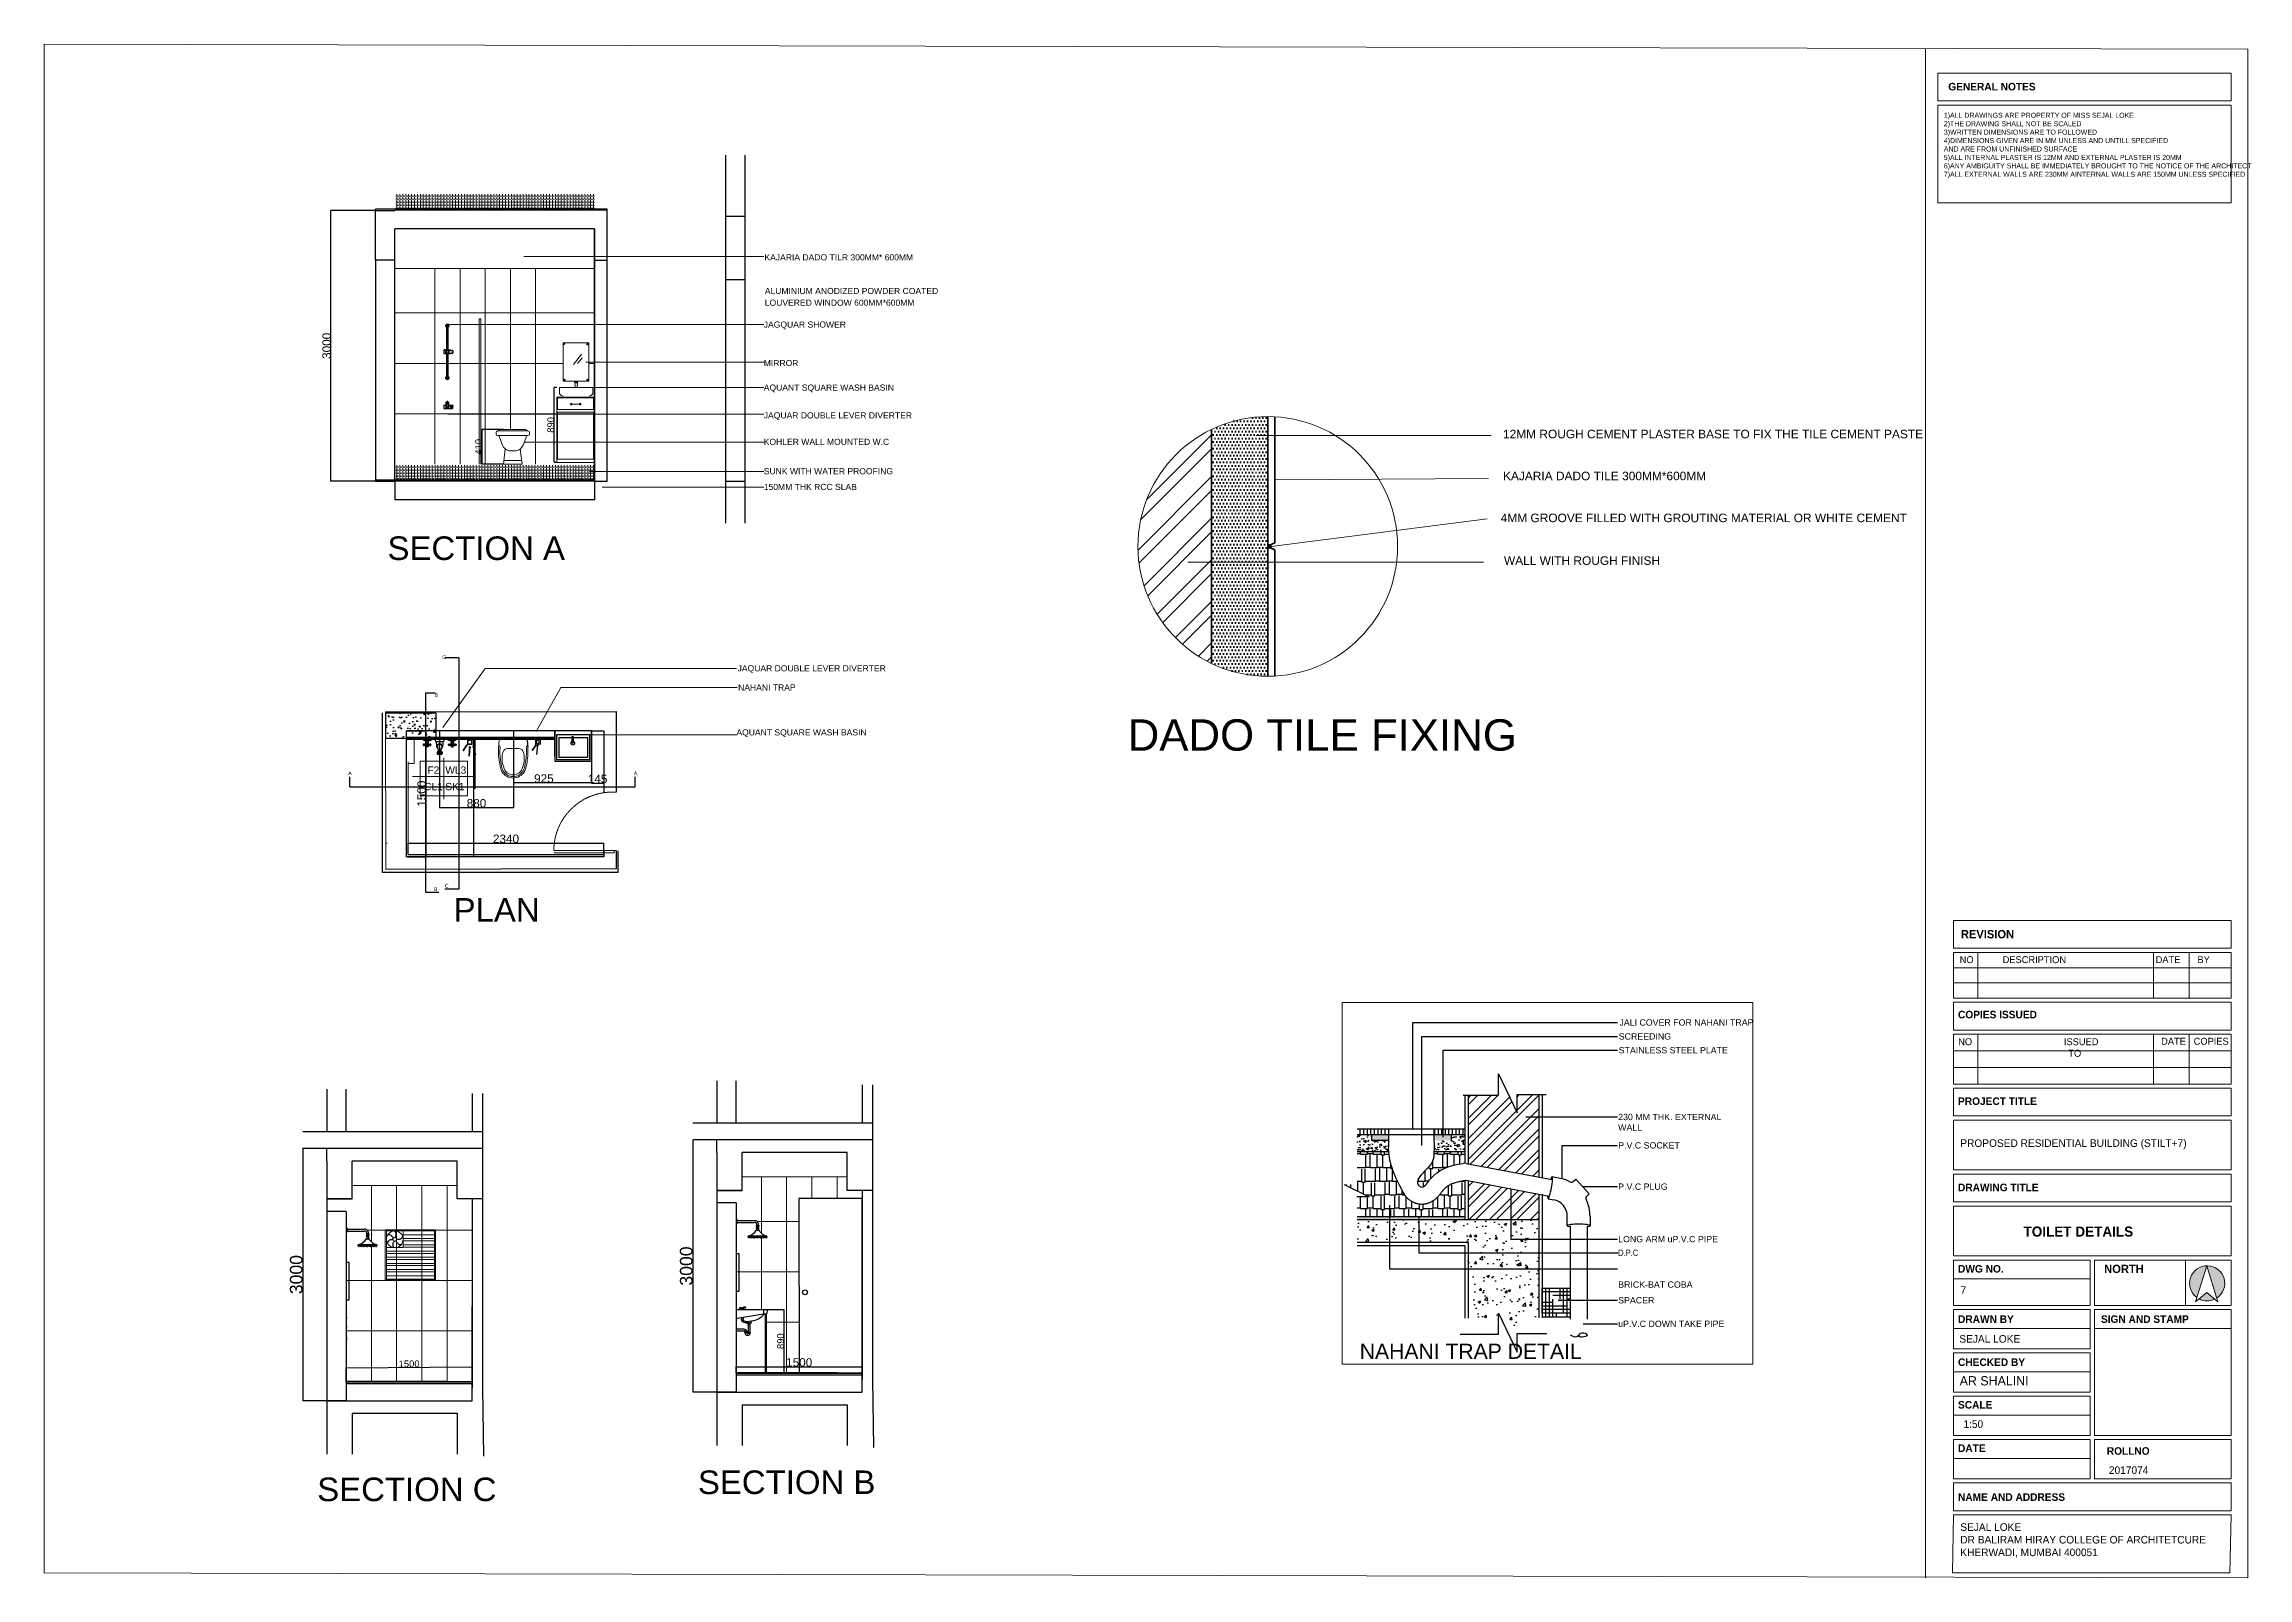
# Model space of a CAD drawing. Header units: millimetres. Extents: x -1932176 to 78768, y -1967 to 1266654.
# Drawn here: x -255363 to -229145, y 450731 to 468978 of the extents above; entities that cross this region are included whole.
import ezdxf
from ezdxf.lldxf.tags import DXFTag

# ---------------------------------------------------------------- set-up
doc = ezdxf.new("R2010")
doc.units = ezdxf.units.MM
doc.linetypes.add('DASHED2', pattern=[9.525, 6.35, -3.175])
doc.layers.add('column', color=7, linetype='Continuous')
for name, color, linetype, lineweight in [('DOOR', 7, 'Continuous', 20), ('HATCH', 250, 'Continuous', 13), ('NAMES', 252, 'Continuous', 15), ('PLASTER', 252, 'Continuous', 15), ('SHEET', 7, 'Continuous', 13)]:
    doc.layers.add(name, color=color, linetype=linetype, lineweight=lineweight)
doc.styles.add('.2SWIS', font='swissc.ttf', dxfattribs={"height": 0.2})
doc.styles.add('20 scale', font='ARIALN.TTF', dxfattribs={"height": 0.2})
doc.styles.get("Standard").update_dxf_attribs({"font": 'arial.ttf'})
tags = doc.linetypes.add('CENTER2', pattern=[28.575, 19.05, -3.175, 3.175, -3.175]).pattern_tags.tags
tags[10:11] = [DXFTag(74, 4), DXFTag(75, 0), DXFTag(340, '0'), DXFTag(46, 0.0), DXFTag(50, 0.0), DXFTag(44, 0.0), DXFTag(45, 0.0)]
tags[8:9] = [DXFTag(74, 4), DXFTag(75, 0), DXFTag(340, '0'), DXFTag(46, 0.0), DXFTag(50, 0.0), DXFTag(44, 0.0), DXFTag(45, 0.0)]
tags[6:7] = [DXFTag(74, 4), DXFTag(75, 0), DXFTag(340, '0'), DXFTag(46, 0.0), DXFTag(50, 0.0), DXFTag(44, 0.0), DXFTag(45, 0.0)]
tags[4:5] = [DXFTag(74, 4), DXFTag(75, 0), DXFTag(340, '0'), DXFTag(46, 0.0), DXFTag(50, 0.0), DXFTag(44, 0.0), DXFTag(45, 0.0)]
doc.dimstyles.new('.25SWIS', dxfattribs={"dimscale": 0, "dimtxt": 0.2, "dimasz": 0.25, "dimexe": 0.25, "dimexo": 0.25, "dimgap": 0, "dimtad": 1, "dimzin": 0, "dimdsep": 46, "dimtxsty": '.2SWIS', "dimblk": 'DOT1', "dimcen": 0.75, "dimclrd": 256, "dimclre": 256, "dimclrt": 256, "dimadec": 0, "dimazin": 0, "dimtfac": 1, "dimtofl": 0, "dimtmove": 1, "dimatfit": 3, "dimfxl": 1, "dimfrac": 2, "dimtolj": 1, "dimtzin": 0, "dimlwd": -1, "dimlwe": -1, "dimarcsym": 0})
doc.dimstyles.new('ISO-25', dxfattribs={"dimtxt": 150, "dimasz": 2.5, "dimexe": 1.25, "dimexo": 0.625, "dimtad": 1, "dimtxsty": 'Standard', "dimcen": 2.5, "dimadec": 0, "dimazin": 0, "dimtfac": 1, "dimtmove": 0, "dimatfit": 3, "dimfxl": 1, "dimarcsym": 0})
pattern_1 = [(45, (-352595.2, -10608976.36), (-121.5940245, 121.5940245), []), (45, (-352514.15, -10608976.36), (-121.5940245, 121.5940245), [])]
pattern_2 = [(0, (-537018.25, 419971.11), (344.25, 162), [81, -67.5, 94.5, -40.5, 121.5, -54]), (0, (-536937.25, 419977.86), (344.25, 162), [67.5, -256.5, 54, -81]), (0, (-536775.25, 419960.99), (344.25, 162), [40.5, -418.5]), (90, (-537018.25, 419971.11), (-114.75, 162), [155.25, -492.75]), (90, (-536937.25, 419971.11), (-114.75, 162), [151.875, -496.125]), (90, (-536869.75, 419971.11), (-114.75, 162), [141.75, -506.25]), (90, (-536775.25, 419960.99), (-114.75, 162), [155.25, -492.75]), (90, (-536734.75, 419960.99), (-114.75, 162), [155.25, -492.75]), (90, (-536613.25, 419971.11), (-114.75, 162), [148.5, -499.5])]
pattern_3 = [(90, (-827671.75, 380070.13), (-42.1875, 3e-15), [])]

msp = doc.modelspace()

# ---------------------------------------------------------------- texts
at = {"linetype": 'Continuous', "lineweight": 18, "ltscale": 50}
for s, height, p in [('KAJARIA DADO TILR 300MM* 600MM', 72.8411569, (-246793.6899, 466404.64643)), ('ALUMINIUM ANODIZED POWDER COATED', 72.8411569, (-246789.28253, 466004.84427)), ('LOUVERED WINDOW 600MM*600MM', 72.8411569, (-246789.28253, 465865.11727)), ('JAGQUAR SHOWER', 72.8411569, (-246801.59832, 465604.81846)), ('MIRROR', 72.841157, (-246801.59832, 465147.47761)), ('AQUANT SQUARE WASH BASIN ', 72.8411569, (-246801.59832, 464855.11713)), ('JAQUAR DOUBLE LEVER DIVERTER', 72.8411569, (-246801.59832, 464524.58204)), ('KOHLER WALL MOUNTED W.C', 72.8411569, (-246801.59832, 464209.48285)), ('SUNK WITH WATER PROOFING ', 72.8411569, (-246801.59832, 463860.43481)), ('150MM THK RCC SLAB', 72.8411569, (-246801.59832, 463673.46281)), ('JAQUAR DOUBLE LEVER DIVERTER', 72.8411569, (-247112.86836, 461515.59603)), ('NAHANI TRAP', 72.8411569, (-247106.63881, 461287.55803)), ('DADO TILE FIXING ', 372.8491422, (-242472.49668, 460572.21291)), ('AQUANT SQUARE WASH BASIN ', 72.8411569, (-247127.08599, 460753.35167)), ('NAHANI TRAP DETAIL', 180, (-239711.46999, 453336.89227))]:
    msp.add_text(s, height=height, dxfattribs=at).set_placement(p)
for s, p in [('SECTION A', (-251277.53787, 462840.66319)), ('PLAN', (-250491.17624, 458537.92286)), ('SECTION B', (-247584.88541, 451728.42856)), ('SECTION C', (-252113.88935, 451643.92221))]:
    msp.add_text(s, height=280.454308).set_placement(p)
at = {"color": 244, "ltscale": 30, "true_color": 0x991b1e}
for s, p in [('C', (-250626.45312, 461661.27551)), ('B', (-250718.22461, 461211.34198)), ('A', (-251745.99065, 460283.03)), ('A', (-248347.37795, 460280.02425)), ('B', (-250727.08585, 458901.98178)), ('C', (-250597.11665, 458943.67487))]:
    msp.add_text(s, height=45.03723, dxfattribs=at).set_placement(p)
for s, insert, char_height, width, attachment_point in [('CERAMIC TILE DADOOING', (-235834.61655, 462525.13949), 0.0556788, 2.872286, 3), ('12mm ROUGH CEMENT PLASTER \\PBASE  TO FIX THE TILE WITH \\PCEMENT PASTE', (-235832.7332, 462525.45535), 0.0556788, 2.872286, 3), ('CONCRETE BLOCK PLASTERED \\PROUGH TO FIX TILE\\P ', (-235832.71312, 462524.76153), 0.0556788, 2.872286, 3), ('4mmGROOVE FILLED WITH \\PBLACK BAL GROUT\\P ', (-235832.70955, 462524.99524), 0.0556788, 2.872286, 3), ('JALI COVER FOR NAHANI TRAP', (-236622.42172, 457376.02492), 75, 1595.4857706, 1), ('SCREEDING', (-236630.45821, 457210.43526), 75, 1379.7333933, 1), ('STAINLESS STEEL PLATE', (-236630.45821, 457045.88167), 75, 1379.7333933, 1), ('230 MM THK. EXTERNAL WALL', (-236637.03467, 456251.66846), 75, 1379.7333933, 1), ('P.V.C SOCKET', (-236637.03467, 455914.18965), 75, 1379.7333933, 1), ('P.V.C PLUG', (-236637.03467, 455423.05861), 75, 1379.7333933, 1), ('LONG ARM uP.V.C PIPE', (-236637.03467, 454799.32508), 75, 1379.7333933, 1), ('BRICK-BAT COBA', (-236637.03467, 454258.00595), 75, 1379.7333933, 1), ('SPACER', (-236637.03467, 454071.18324), 75, 1379.7333933, 1), ('uP.V.C DOWN TAKE PIPE', (-236637.03467, 453791.00463), 75, 1379.7333933, 1)]:
    msp.add_mtext(s, dxfattribs=dict(insert=insert, char_height=char_height, width=width, attachment_point=attachment_point))
at = {"insert": (-235833.38472, 462524.36313), "char_height": 0.1113576, "attachment_point": 3}
msp.add_mtext_dynamic_manual_height_columns('DETAIL BETWEEN \\PTWO DADO TILES', width=3.5837334, gutter_width=1, heights=[0], dxfattribs=at)
at = {"insert": (-236637.03467, 454636.63498), "char_height": 75, "width": 1379.7333933, "attachment_point": 1, "style": '.2SWIS'}
msp.add_mtext('D.P.C', dxfattribs=at)
at = {"layer": 'NAMES'}
for s, p in [('CL1', (-250841.97318, 460102.18505)), ('F2', (-250801.7477, 460297.87969)), ('WL3', (-250589.36376, 460297.87969)), ('SK1', (-250590.38641, 460102.18505))]:
    msp.add_text(s, height=86.55611, dxfattribs=at).set_placement(p)
at = {"layer": 'PLASTER', "color": 0, "linetype": 'Continuous', "lineweight": 18, "ltscale": 50}
for s, p in [('12MM ROUGH CEMENT PLASTER BASE TO FIX THE TILE CEMENT PASTE', (-238006.95586, 464288.24639)), ('KAJARIA DADO TILE 300MM*600MM', (-238006.95586, 463789.51815)), ('4MM GROOVE FILLED WITH GROUTING MATERIAL OR WHITE CEMENT ', (-238034.68443, 463290.79076)), ('WALL WITH ROUGH FINISH', (-237995.81683, 462782.81855))]:
    msp.add_text(s, height=101.3927147, dxfattribs=at).set_placement(p)
at = {"layer": 'SHEET', "linetype": 'ByBlock', "lineweight": 20, "attachment_point": 1}
for s, width, insert, char_height in [('{\\fCentury Gothic|b1|i0|c0|p34;GENERAL NOTES}', 2437.1509055, (-232710.01088, 468516.75242), 90.2172119), ('{\\fCentury Gothic|b1|i0|c0|p34;COPIES ISSUED}', 2437.1509055, (-232594.04929, 457477.47811), 90.2172119), ('{\\fCentury Gothic|b1|i0|c0|p34;PROJECT TITLE}', 2437.1509055, (-232594.04929, 456446.99631), 90.2172119), ('{\\fCentury Gothic|b0|i0|c0|p34;PROPOSED RESIDENTIAL BUILDING (STILT+7)}', 4907.5748606, (-232566.68923, 455948.50689), 90.2172119), ('{\\fCentury Gothic|b1|i0|c0|p34;DRAWING TITLE}', 2437.1509055, (-232594.04929, 455421.51273), 90.2172119), ('{\\fCentury Gothic|b1|i0|c0|p34;TOILET DETAILS}', 4907.5748606, (-231814.98467, 454911.2142), 120.2896159), ('{\\fCentury Gothic|b1|i0|c0|p34;DWG NO.}', 2437.1509055, (-232594.04929, 454453.22935), 90.2172119), ('{\\fCentury Gothic|b1|i0|c0|p34;DRAWN BY}', 2437.1509055, (-232594.04929, 453854.35649), 90.2172119), ('{\\fCentury Gothic|b1|i0|c0|p34;SIGN AND STAMP}', 2437.1509055, (-230893.62713, 453854.35649), 90.2172119), ('{\\fCentury Gothic|b1|i0|c0|p34;CHECKED BY}', 2437.1509055, (-232594.04929, 453341.96349), 90.2172119), ('{\\fCentury Gothic|b1|i0|c0|p34;SCALE}', 2437.1509055, (-232594.04929, 452835.23708), 90.2172119), ('{\\fCentury Gothic|b1|i0|c0|p34;DATE}', 2437.1509055, (-232594.04929, 452318.64655), 90.2172119), ('{\\fCentury Gothic|b1|i0|c0|p34;ROLLNO}', 2437.1509055, (-230823.97567, 452285.97117), 90.2172119), ('{\\fCentury Gothic|b1|i0|c0|p34;NAME AND ADDRESS}', 2437.1509055, (-232594.04929, 451737.43666), 90.2172119), ('{\\fCentury Gothic|b0|i0|c0|p34;SEJAL LOKE\\PDR BALIRAM HIRAY COLLEGE OF ARCHITETCURE \\PKHERWADI, MUMBAI 400051}', 4907.5748606, (-232566.68923, 451380.8026), 90.2172119)]:
    msp.add_mtext_dynamic_manual_height_columns(s, width=width, gutter_width=57.3737, heights=[0], dxfattribs=dict(at, insert=insert, char_height=char_height))
at = {"layer": 'SHEET', "linetype": 'ByBlock', "lineweight": 9, "insert": (-232763.19954, 468161.09311), "char_height": 60.144808, "attachment_point": 1}
msp.add_mtext_dynamic_manual_height_columns('{\\fCentury Gothic|b0|i0|c0|p34;1)ALL DRAWINGS ARE PROPERTY OF MISS SEJAL LOKE\\P2)THE DRAWING SHALL NOT BE SCALED \\P3)WRITTEN DIMENSIONS ARE TO FOLLOWED \\P4)DIMENSIONS GIVEN ARE IN MM UNLESS AND UNTILL SPECIFIED \\PAND ARE FROM UNFINISHED SURFACE \\P5)ALL INTERNAL PLASTER IS 12MM AND EXTERNAL PLASTER IS 20MM\\P6)ANY AMBIGUITY SHALL BE IMMEDIATELY BROUGHT TO THE NOTICE OF THE ARCHITECT \\P7)ALL EXTERNAL WALLS ARE 230MM AINTERNAL WALLS ARE 150MM UNLESS SPECIFIED}', width=5543.582225, gutter_width=57.3737, heights=[0], dxfattribs=at)
at = {"layer": 'SHEET', "linetype": 'Continuous', "lineweight": 9, "ltscale": 50, "attachment_point": 1, "style": '20 scale'}
for s, width, heights, insert, char_height in [('{\\fCentury Gothic|b1|i0|c0|p34;REVISION  }', 66.4831048, [6.59764], (-232559.81828, 458438.7743), 99.0053687), ('\\pi-79.739;{\\fCentury Gothic|b0|i0|c0|p34;NO}', 8.7279214, [4.14976], (-232494.70816, 458127.34758), 82.5044739), ('\\pi-333;{\\fCentury Gothic|b0|i0|c0|p34;DESCRIPTION}', 34.9161875, [4.14976], (-231730.00284, 458127.34758), 82.5044739), ('\\pi-126.94;{\\fCentury Gothic|b0|i0|c0|p34;DATE}', 12.8232824, [4.14976], (-230115.63944, 458127.34758), 82.5044739), ('\\pi-53.303;{\\fCentury Gothic|b0|i0|c0|p34;BY}', 13.5326087, [4.14976], (-229692.44818, 458127.34758), 82.5044739), ('\\pi-79.739;{\\fCentury Gothic|b0|i0|c0|p34;NO}', 8.7279214, [4.14976], (-232511.79351, 457150.67145), 82.5044739), ('\\pi-126.94;{\\fCentury Gothic|b0|i0|c0|p34;DATE}', 12.8232824, [4.14976], (-230050.3403, 457155.97893), 82.5044739), ('\\pi-189.4;{\\fCentury Gothic|b0|i0|c0|p34;COPIES}', 13.5326087, [4.14976], (-229601.28598, 457155.97893), 82.5044739), ('{\\fCentury Gothic|b1|i0|c0|p34;NORTH}', 30.7331048, [4.78312], (-230855.16623, 454456.40772), 99.0053687), ('{\\fCentury Gothic|b0|i0|c0|p34;7}', 689.9624133, [4.78312], (-232564.12662, 454201.04684), 90.2172119), ('{\\fCentury Gothic|b0|i0|c0|p34;SEJAL LOKE}', 2212.0658659, [4.78312], (-232578.49185, 453619.54406), 90.2172119), ('{\\fCentury Gothic|b0|i0|c0|p34;1:50}', 30.7331048, [4.78312], (-232529.79781, 452605.27393), 90.2172119)]:
    msp.add_mtext_dynamic_manual_height_columns(s, width=width, gutter_width=1125, heights=heights, dxfattribs=dict(at, insert=insert, char_height=char_height))
at = {"layer": 'SHEET', "linetype": 'Continuous', "lineweight": 9, "ltscale": 50}
note = msp.add_mtext_dynamic_manual_height_columns('\\pi-156.47;{\\fCentury Gothic|b0|i0|c0|p34;ISSUED }', width=34.9161875, gutter_width=430.8795, heights=[4.14976, 0], dxfattribs=dict(at, insert=(-231747.0882, 457150.67145), char_height=82.5044739, attachment_point=1, style='20 scale'))
for column, words in zip(note.columns.linked_columns, ['\\pi-52.735;{\\fCentury Gothic|b0|i0|c0|p34;TO}']):
    column.text = words
at = {"layer": 'SHEET', "color": 18, "linetype": 'Continuous', "lineweight": 9, "ltscale": 50, "true_color": 0x000000, "attachment_point": 1, "style": '20 scale'}
for s, width, insert, char_height in [('{\\fCentury Gothic|b0|i0|c0|p34;AR SHALINI }', 2212.0658659, (-232574.30928, 453130.98327), 110.3554553), ('{\\fCentury Gothic|b0|i0|c0|p34;2017074}', 689.9624133, (-230799.13465, 452057.2812), 90.2172119)]:
    msp.add_mtext_dynamic_manual_height_columns(s, width=width, gutter_width=1125, heights=[4.78312], dxfattribs=dict(at, insert=insert, char_height=char_height))

# ---------------------------------------------------------------- blocks, each defined once
blk = doc.blocks.new('md-xibet4')
at = {"lineweight": 20}
for p, q in [((-225, 430), (-225, 408)), ((205, 450), (-205, 450)), ((-205, 388), (205, 388)), ((-193, 452), (-194, 450)), ((-138, 257), (-188, 388)), ((0, 470), (-160, 470)), ((0, 470), (160, 470)), ((138, 257), (188, 388)), ((225, 408), (225, 430)), ((-101, 207), (-125, 0)), ((-125, 0), (125, 0)), ((-119, 50), (119, 50)), ((0, 182), (-47, 182)), ((0, 182), (47, 182)), ((101, 207), (125, 0))]:
    blk.add_line(p, q, dxfattribs=at)
for centre, radius, start, end in [((-205, 430), 20, 90, 180), ((-205, 408), 20, 180, 270), ((-160, 430), 40, 90, 146.4991), ((160, 430), 40, 33.5009, 90), ((205, 430), 20, 0, 90), ((205, 408), 20, 270, 0), ((-27, 299), 119, 200.7366, 259.9985), ((27, 299), 119, 280.0015, 339.2634)]:
    blk.add_arc(centre, radius, start, end, dxfattribs=at)
blk = doc.blocks.new('4')
at = {"linetype": 'CENTER2'}
for p, q in [((14203, 17330), (14206, 17330)), ((14248, 17330), (14208, 17330)), ((14228, 17355), (14228, 17352)), ((14228, 17350), (14228, 17310)), ((14228, 17305), (14228, 17308)), ((14253, 17330), (14250, 17330)), ((14203, 16710), (14206, 16710)), ((14248, 16710), (14208, 16710)), ((14228, 16735), (14228, 16732)), ((14228, 16730), (14228, 16690)), ((14228, 16685), (14228, 16688)), ((14253, 16710), (14250, 16710))]:
    blk.add_line(p, q, dxfattribs=at)
at = {"linetype": 'Continuous'}
for p, q in [((14216, 17344), (14216, 17344)), ((14216, 17316), (14217, 17316)), ((14216, 17316), (14216, 17316)), ((14217, 17316), (14217, 17037)), ((14239, 17035), (14239, 17316)), ((14240, 17344), (14240, 17344)), ((14240, 17344), (14240, 17344)), ((14240, 17316), (14240, 17316)), ((14191, 17042), (14191, 17038)), ((14205, 17043), (14192, 17043)), ((14205, 17038), (14205, 17042)), ((14186, 17037), (14186, 17003)), ((14191, 17038), (14187, 17038)), ((14187, 17002), (14211, 17002)), ((14211, 17038), (14206, 17038)), ((14211, 17002), (14211, 17038)), ((14212, 17037), (14211, 17037)), ((14211, 17003), (14212, 17003)), ((14212, 17038), (14212, 17002)), ((14217, 17038), (14212, 17038)), ((14212, 17002), (14217, 17002)), ((14217, 17002), (14217, 16724)), ((14239, 16724), (14239, 17004)), ((14244, 17038), (14240, 17038)), ((14240, 17002), (14244, 17002)), ((14244, 17002), (14244, 17038)), ((14245, 17037), (14244, 17037)), ((14244, 17003), (14245, 17003)), ((14245, 17038), (14245, 17002)), ((14264, 17038), (14245, 17038)), ((14245, 17002), (14265, 17002)), ((14285, 17005), (14291, 17005)), ((14291, 17035), (14287, 17035)), ((14292, 17034), (14292, 17006)), ((14216, 16724), (14216, 16724)), ((14216, 16696), (14216, 16696)), ((14216, 16696), (14217, 16696)), ((14240, 16724), (14240, 16724)), ((14240, 16724), (14240, 16724)), ((14240, 16696), (14240, 16696))]:
    blk.add_line(p, q, dxfattribs=at)
for centre, radius, start, end in [((14228, 17330), 18.6, 131.1964, 180), ((14228, 17330), 18.6, 180, 228.8036), ((14228, 17330), 18.6, 50.7864, 129.2096), ((14228, 17330), 18.4, 50.5178, 129.482), ((14203, 17314), 32.9, 65.2351, 66.0433), ((14216, 17344), 0.2, 65.5982, 131.1964), ((14228, 17330), 18.4, 230.5178, 309.482), ((14216, 17316), 0.2, 228.8036, 294.4018), ((14228, 17330), 18.6, 230.7909, 234.1407), ((14228, 17330), 18.6, 305.861, 309.2142), ((14228, 17330), 18.6, 311.1964, 48.8036), ((14240, 17344), 0.2, 48.8036, 114.4018), ((14240, 17316), 0.2, 245.5982, 311.1964), ((14254, 17346), 32.9, 245.2351, 246.0433), ((14192, 17042), 0.688, 87.7284, 180.9461), ((14205, 17042), 0.694, 359.8673, 92.0106), ((14187, 17037), 0.7, 90, 180), ((14187, 17003), 0.7, 180, 270), ((14191, 17038), 0.497, 272.3758, 359.1496), ((14211, 17038), 0.2, 0, 90), ((14211, 17002), 0.2, 270, 0), ((14212, 17038), 0.3, 90, 180), ((14212, 17037), 0.2, 270, 0), ((14212, 17003), 0.2, 0, 90), ((14212, 17002), 0.3, 180, 270), ((14228, 17052), 17.9, 229.8448, 310.1553), ((14228, 16988), 17.9, 49.8447, 130.1485), ((14225, 17054), 23.7, 283.559, 308.2699), ((14225, 16986), 23.7, 51.7301, 76.441), ((14244, 17038), 0.3, 0, 90), ((14244, 17037), 0.2, 180, 270), ((14244, 17003), 0.2, 90, 180), ((14244, 17002), 0.3, 270, 0), ((14245, 17038), 0.2, 90, 180), ((14245, 17002), 0.2, 180, 270), ((14285, 17005), 0.5, 241.4304, 270), ((14287, 17035), 0.5, 90, 122.7788), ((14228, 16710), 18.6, 131.1964, 228.8036), ((14228, 16709), 18.4, 50.5178, 129.482), ((14228, 16710), 18.6, 125.861, 129.2142), ((14216, 16724), 0.2, 65.5982, 131.1964), ((14203, 16694), 32.9, 65.2351, 66.0433), ((14228, 16710), 18.4, 230.5178, 309.482), ((14216, 16696), 0.2, 228.8036, 294.4018), ((14228, 16710), 18.6, 230.7864, 309.2096), ((14228, 16710), 18.6, 50.7909, 54.1407), ((14228, 16710), 18.6, 0, 48.8036), ((14240, 16724), 0.2, 48.8036, 114.4018), ((14228, 16710), 18.6, 311.1964, 0), ((14254, 16726), 32.9, 245.2351, 246.0433), ((14240, 16696), 0.2, 245.5982, 311.1964)]:
    blk.add_arc(centre, radius, start, end, dxfattribs=at)
for points in [[(14216, 17344), (14216, 17344), (14216, 17344), (14216, 17344)], [(14216, 17316), (14216, 17316), (14216, 17316), (14216, 17316)], [(14240, 17344), (14240, 17344), (14240, 17344), (14240, 17344)], [(14240, 17316), (14240, 17316), (14240, 17316), (14240, 17316)], [(14265, 17002), (14265, 17002), (14265, 17002), (14265, 17002)], [(14216, 16724), (14216, 16724), (14216, 16724), (14216, 16724)], [(14216, 16695), (14216, 16695), (14216, 16695), (14216, 16696)], [(14240, 16724), (14240, 16724), (14240, 16724), (14240, 16724)], [(14240, 16696), (14240, 16695), (14240, 16695), (14240, 16695)]]:
    blk.add_open_spline(points, degree=3, dxfattribs=at)
for points, knots in [([(14206, 17038), (14206, 17038), (14206, 17038), (14206, 17038), (14205, 17038), (14205, 17038), (14205, 17038), (14205, 17038)], [0, 0, 0, 0, 0.210954, 0.443523, 0.682745, 0.948925, 1, 1, 1, 1]), ([(14287, 17035), (14287, 17035), (14287, 17035), (14286, 17034), (14285, 17034), (14285, 17033), (14284, 17033), (14283, 17033), (14282, 17032), (14281, 17032), (14280, 17032), (14279, 17032), (14279, 17032), (14278, 17031), (14277, 17031), (14276, 17032), (14275, 17032), (14274, 17032), (14274, 17032), (14273, 17032), (14272, 17033), (14271, 17033), (14270, 17034), (14270, 17034), (14269, 17034), (14268, 17035), (14267, 17035), (14267, 17036), (14266, 17036), (14266, 17037), (14265, 17037), (14265, 17037), (14265, 17037), (14264, 17038), (14264, 17038), (14264, 17038), (14264, 17038), (14264, 17038), (14264, 17038), (14264, 17038), (14264, 17038), (14264, 17038), (14264, 17038), (14264, 17038), (14264, 17038)], [0, 0, 0, 0, 0.008846, 0.041069, 0.073546, 0.106685, 0.139278, 0.170814, 0.201197, 0.226509, 0.25339, 0.27973, 0.305369, 0.330153, 0.354039, 0.377174, 0.400828, 0.425757, 0.451598, 0.478545, 0.506736, 0.536249, 0.567071, 0.59907, 0.631965, 0.665324, 0.694879, 0.726225, 0.757493, 0.788401, 0.818759, 0.848435, 0.877364, 0.905542, 0.933022, 0.959907, 0.986399, 0.9898, 0.990586, 0.991028, 0.991515, 0.992746, 0.995623, 1, 1, 1, 1]), ([(14265, 17002), (14266, 17002), (14266, 17002), (14266, 17002), (14266, 17002), (14266, 17002), (14266, 17002), (14266, 17002), (14266, 17002), (14266, 17002), (14266, 17002), (14266, 17002), (14266, 17002), (14266, 17002), (14267, 17003), (14267, 17003), (14267, 17003), (14268, 17003), (14268, 17004), (14269, 17004), (14270, 17004), (14270, 17005), (14271, 17005), (14272, 17006), (14273, 17006), (14273, 17006), (14274, 17007), (14275, 17007), (14276, 17007), (14277, 17007), (14277, 17007), (14278, 17007), (14279, 17007), (14280, 17007), (14281, 17007), (14281, 17006), (14282, 17006), (14283, 17006), (14284, 17005), (14284, 17005), (14285, 17005), (14285, 17005)], [0, 0, 0, 0, 0.001042, 0.004445, 0.007114, 0.008833, 0.010107, 0.011683, 0.014488, 0.02111, 0.035104, 0.065553, 0.097886, 0.129708, 0.16198, 0.194958, 0.228681, 0.263102, 0.298109, 0.333532, 0.369204, 0.405423, 0.442722, 0.479334, 0.514785, 0.548795, 0.581279, 0.612324, 0.642133, 0.670933, 0.69828, 0.72528, 0.752928, 0.781176, 0.809928, 0.83915, 0.869999, 0.902406, 0.936228, 0.97148, 1, 1, 1, 1]), ([(14292, 17034), (14292, 17034), (14292, 17034), (14292, 17035), (14291, 17035), (14291, 17035), (14291, 17035), (14291, 17035), (14291, 17035), (14291, 17035)], [0, 0, 0, 0, 0.027183, 0.199163, 0.36611, 0.531326, 0.703622, 0.881814, 1, 1, 1, 1]), ([(14291, 17005), (14291, 17005), (14291, 17005), (14291, 17005), (14291, 17005), (14291, 17005), (14292, 17005), (14292, 17005), (14292, 17006)], [0, 0, 0, 0, 0.152956, 0.328784, 0.513481, 0.680618, 0.843396, 1, 1, 1, 1])]:
    blk.add_open_spline(points, degree=3, knots=knots, dxfattribs=at)
blk = doc.blocks.new('6')
at = {"linetype": 'Continuous'}
for p, q in [((14186, 16540), (14186, 16505)), ((14210, 16540), (14187, 16540)), ((14216, 16572), (14210, 16572)), ((14210, 16572), (14210, 16503)), ((14216, 16572), (14217, 16522)), ((14216, 16572), (14240, 16572)), ((14216, 16572), (14216, 16572)), ((14217, 16521), (14216, 16572)), ((14216, 16572), (14216, 16572)), ((14240, 16572), (14239, 16521)), ((14240, 16572), (14247, 16572)), ((14240, 16522), (14240, 16572)), ((14240, 16572), (14240, 16572)), ((14240, 16572), (14240, 16572)), ((14246, 16503), (14247, 16572)), ((14291, 16540), (14246, 16540)), ((14278, 16535), (14278, 16510)), ((14286, 16531), (14284, 16531)), ((14286, 16532), (14286, 16531)), ((14287, 16531), (14286, 16531)), ((14291, 16531), (14287, 16531)), ((14287, 16531), (14287, 16531)), ((14292, 16540), (14292, 16532)), ((14187, 16504), (14210, 16504)), ((14227, 16511), (14227, 16511)), ((14246, 16504), (14291, 16504)), ((14282, 16513), (14282, 16513)), ((14284, 16513), (14286, 16513)), ((14287, 16513), (14286, 16513)), ((14286, 16513), (14286, 16513)), ((14287, 16513), (14291, 16513)), ((14287, 16513), (14287, 16513)), ((14292, 16512), (14292, 16505))]:
    blk.add_line(p, q, dxfattribs=at)
at = {"linetype": 'CENTER2'}
for p, q in [((14248, 16572), (14208, 16572)), ((14228, 16592), (14228, 16552)), ((14298, 16522), (14258, 16522)), ((14278, 16542), (14278, 16502))]:
    blk.add_line(p, q, dxfattribs=at)
at = {"linetype": 'Continuous'}
for centre, radius, start, end in [((14187, 16540), 0.7, 90, 180), ((14210, 16572), 0.2, 90, 180.6), ((14216, 16572), 0.2, 0.6, 90), ((14228, 16522), 11.4, 180.6, 359.4), ((14228, 16522), 11.3, 185.1754, 354.6312), ((14217, 16521), 0.522, 91.6911, 99.9868), ((14239, 16521), 0.495, 79.5315, 88.2754), ((14240, 16572), 0.2, 90, 179.4), ((14247, 16572), 0.2, 359.4, 90), ((14284, 16536), 4.2, 243.6047, 270.3535), ((14285, 16532), 0.5, 229.8888, 270), ((14287, 16532), 0.534, 225.636, 269.425), ((14291, 16540), 0.5, 0, 90), ((14291, 16532), 1, 270, 0), ((14187, 16505), 0.7, 180, 270), ((14211, 16503), 0.5, 180.6, 268.0058), ((14228, 17002), 500, 268.0058, 271.9942), ((14246, 16503), 0.5, 271.9942, 359.4), ((14284, 16509), 4.2, 89.6465, 116.3953), ((14285, 16513), 0.5, 90, 130.1112), ((14287, 16513), 0.529, 90.3737, 134.5653), ((14291, 16512), 1, 0, 90), ((14291, 16505), 0.5, 270, 0)]:
    blk.add_arc(centre, radius, start, end, dxfattribs=at)
for points, knots in [([(14287, 16532), (14286, 16532), (14285, 16533), (14283, 16534), (14282, 16535), (14280, 16535), (14279, 16535), (14278, 16535), (14277, 16535), (14275, 16535), (14274, 16535), (14271, 16534), (14270, 16533), (14268, 16532), (14267, 16531), (14266, 16529), (14265, 16528), (14264, 16525), (14264, 16524), (14264, 16521), (14264, 16520), (14265, 16517), (14266, 16516), (14267, 16514), (14268, 16513), (14270, 16512), (14271, 16511), (14274, 16510), (14275, 16510), (14278, 16509), (14279, 16510), (14282, 16510), (14283, 16511), (14285, 16512), (14286, 16512), (14287, 16513)], [0, 0, 0, 0, 0.0625, 0.0625, 0.125, 0.125, 0.15625, 0.15625, 0.1875, 0.1875, 0.25, 0.25, 0.3125, 0.3125, 0.375, 0.375, 0.4375, 0.4375, 0.5, 0.5, 0.5625, 0.5625, 0.625, 0.625, 0.6875, 0.6875, 0.75, 0.75, 0.8125, 0.8125, 0.875, 0.875, 0.9375, 0.9375, 1, 1, 1, 1]), ([(14282, 16513), (14281, 16513), (14280, 16512), (14278, 16512), (14278, 16512), (14276, 16512), (14275, 16512), (14273, 16513), (14273, 16513), (14271, 16515), (14269, 16516), (14268, 16519), (14267, 16521), (14267, 16524), (14268, 16526), (14269, 16529), (14271, 16530), (14273, 16532), (14273, 16532), (14275, 16533), (14276, 16533), (14278, 16533), (14278, 16533), (14280, 16533), (14281, 16532), (14282, 16532)], [0, 0, 0, 0, 0.0625, 0.0625, 0.125, 0.125, 0.1875, 0.1875, 0.25, 0.25, 0.375, 0.375, 0.5, 0.5, 0.625, 0.625, 0.75, 0.75, 0.8125, 0.8125, 0.875, 0.875, 0.9375, 0.9375, 1, 1, 1, 1])]:
    blk.add_open_spline(points, degree=3, knots=knots, dxfattribs=at)
blk = doc.blocks.new('xibet4')
at = {"lineweight": 20}
for p, q in [((-204, -182), (204, -182)), ((0, -321), (-88, -321)), ((0, -321), (-86, -321)), ((0, -321), (88, -321)), ((0, -321), (86, -321))]:
    blk.add_line(p, q, dxfattribs=at)
for centre, major_axis, start_param, end_param in [((852, -375), (758, 758), 2.286025, 2.356194), ((-217, -300), (15.2, 15.2), 5.430029, 6.988465), ((852, -375), (742, -742), 3.856821, 3.926991), ((-88, -386), (45.5, 45.5), 0.785398, 2.078252), ((88, -386), (45.5, -45.5), 1.063341, 2.356194), ((217, -300), (15.2, 15.2), 0.865517, 2.423953), ((-852, -375), (742, 742), 5.497787, 5.567957), ((-852, -375), (758, 758), 5.497787, 5.567957), ((0, -568), (136, -136), 4.149652, 4.45059), ((209, -470), (264, 264), 2.078252, 2.710479), ((0, -568), (121, 121), 2.578855, 2.879793), ((0, -568), (121, 121), 2.879793, 3.926991), ((0, -568), (102, -102), 4.149652, 5.497787), ((0, -568), (102, -102), 5.497787, 6.845923), ((0, -568), (121, 121), 3.926991, 4.974188), ((-209, -470), (264, 264), 5.143503, 5.77573), ((0, -568), (121, 121), 4.974188, 5.275126), ((0, -568), (136, -136), 0.261799, 0.562737), ((0, -568), (136, -136), 4.45059, 5.497787), ((0, -568), (136, -136), 5.497787, 6.544985)]:
    blk.add_ellipse(centre, major_axis=major_axis, ratio=1, start_param=start_param, end_param=end_param, dxfattribs=at)
at = {"lineweight": 20, "extrusion": (0, 0, -1)}
for centre, major_axis, start_param, end_param in [((858, -363), (761, 761), 3.985561, 4.095654), ((-858, -363), (761, 761), 0.616735, 0.726828), ((865, -350), (767, 767), 3.684098, 3.903495), ((865, -350), (752, 752), 3.684098, 3.903495), ((-865, -350), (752, -752), -0.761903, -0.542505), ((-865, -350), (767, 767), 0.808894, 1.028291)]:
    blk.add_ellipse(centre, major_axis=major_axis, ratio=1, start_param=start_param, end_param=end_param, dxfattribs=at)
blk = doc.blocks.new('LLAVE-10')
at = {"color": 253, "lineweight": 13}
for points in [[(-0.118, 0.03), (-0.118, 0.024), (-0.12, 0.018), (-0.124, 0.013), (-0.129, 0.009), (-0.134, 0.007), (-0.081, 0.007), (-0.075, 0.006), (-0.071, 0.004), (-0.067, 0), (-0.148, 0), (-0.142, 0.004), (-0.134, 0.007)], [(-0.121, 0.05), (-0.129, 0.05)], [(-0.121, 0.044), (-0.129, 0.044)], [(-0.077, 0.007), (-0.083, 0.008), (-0.088, 0.01), (-0.092, 0.014), (-0.095, 0.019), (-0.097, 0.025), (-0.097, 0.03), (-0.118, 0.03), (-0.118, 0.034), (-0.12, 0.04), (-0.121, 0.047), (-0.12, 0.054), (-0.118, 0.06), (-0.097, 0.06), (-0.102, 0.063), (-0.108, 0.064), (-0.113, 0.063), (-0.118, 0.06)], [(-0.094, 0.017), (-0.121, 0.017)], [(-0.118, 0.034), (-0.097, 0.034)], [(-0.097, 0.06), (-0.095, 0.054)], [(-0.095, 0.04), (-0.097, 0.034)], [(-0.097, 0.034), (-0.097, 0.03)], [(-0.095, 0.054), (-0.094, 0.047)], [(-0.094, 0.047), (-0.095, 0.04)], [(-0.086, 0.05), (-0.094, 0.05)], [(-0.094, 0.044), (-0.086, 0.044)], [(0.027, 0.02), (0.032, 0.018), (0.036, 0.015), (0.039, 0.01), (0.04, 0.005), (0.04, 0), (-0.04, 0), (-0.04, 0.005), (-0.039, 0.01), (-0.036, 0.015), (-0.032, 0.018), (-0.027, 0.02), (0.027, 0.02), (0.027, 0.034), (0.026, 0.048), (0.023, 0.061), (0.019, 0.075), (0.013, 0.087), (-0.013, 0.087), (-0.016, 0.076), (-0.017, 0.064), (-0.016, 0.052), (-0.013, 0.04), (0.013, 0.04), (0.016, 0.052), (0.017, 0.064), (0.016, 0.076), (0.013, 0.087)], [(-0.026, 0.048), (-0.027, 0.034)], [(-0.027, 0.034), (-0.027, 0.02)], [(-0.023, 0.061), (-0.026, 0.048)], [(-0.019, 0.075), (-0.023, 0.061)], [(0.02, 0.111), (0.02, 0.121), (0.018, 0.126), (0.015, 0.129), (0.01, 0.131), (-0.01, 0.131), (-0.015, 0.129), (-0.018, 0.126), (-0.02, 0.121), (-0.02, 0.111), (0.02, 0.111), (0.018, 0.106), (0.015, 0.103), (0.01, 0.101), (-0.01, 0.101), (-0.015, 0.103), (-0.018, 0.106), (-0.02, 0.111)], [(0.02, 0.121), (-0.02, 0.121)], [(-0.013, 0.087), (-0.019, 0.075)], [(-0.007, 0.101), (-0.007, 0.087)], [(0.007, 0.101), (0.007, 0.087)], [(0.118, 0.03), (0.118, 0.024), (0.12, 0.018), (0.124, 0.013), (0.129, 0.009), (0.134, 0.007), (0.081, 0.007), (0.075, 0.006), (0.071, 0.004), (0.067, 0), (0.148, 0), (0.142, 0.004), (0.134, 0.007)], [(0.077, 0.007), (0.083, 0.008), (0.088, 0.01), (0.092, 0.014), (0.095, 0.019), (0.097, 0.025), (0.097, 0.03), (0.118, 0.03), (0.118, 0.034), (0.12, 0.04), (0.121, 0.047), (0.12, 0.054), (0.118, 0.06), (0.097, 0.06), (0.102, 0.063), (0.108, 0.064), (0.113, 0.063), (0.118, 0.06)], [(0.086, 0.05), (0.094, 0.05)], [(0.094, 0.044), (0.086, 0.044)], [(0.095, 0.054), (0.094, 0.047)], [(0.094, 0.047), (0.095, 0.04)], [(0.094, 0.017), (0.121, 0.017)], [(0.097, 0.06), (0.095, 0.054)], [(0.095, 0.04), (0.097, 0.034)], [(0.097, 0.034), (0.097, 0.03)], [(0.118, 0.034), (0.097, 0.034)], [(0.121, 0.05), (0.129, 0.05)], [(0.121, 0.044), (0.129, 0.044)]]:
    blk.add_lwpolyline(points, dxfattribs=at)
for points in [[(-0.129, 0.05), (-0.128, 0.047), (-0.129, 0.044), (-0.131, 0.041), (-0.134, 0.04), (-0.138, 0.041), (-0.14, 0.044), (-0.141, 0.047), (-0.14, 0.05), (-0.138, 0.053), (-0.134, 0.054), (-0.131, 0.053)], [(-0.101, 0.047), (-0.102, 0.044), (-0.104, 0.041), (-0.108, 0.04), (-0.111, 0.041), (-0.113, 0.044), (-0.114, 0.047), (-0.113, 0.05), (-0.111, 0.053), (-0.108, 0.054), (-0.104, 0.053), (-0.102, 0.05)], [(-0.075, 0.05), (-0.074, 0.047), (-0.075, 0.044), (-0.077, 0.041), (-0.081, 0.04), (-0.084, 0.041), (-0.086, 0.044), (-0.087, 0.047), (-0.086, 0.05), (-0.084, 0.053), (-0.081, 0.054), (-0.077, 0.053)], [(0.075, 0.05), (0.074, 0.047), (0.075, 0.044), (0.077, 0.041), (0.081, 0.04), (0.084, 0.041), (0.086, 0.044), (0.087, 0.047), (0.086, 0.05), (0.084, 0.053), (0.081, 0.054), (0.077, 0.053)], [(0.101, 0.047), (0.102, 0.044), (0.104, 0.041), (0.108, 0.04), (0.111, 0.041), (0.113, 0.044), (0.114, 0.047), (0.113, 0.05), (0.111, 0.053), (0.108, 0.054), (0.104, 0.053), (0.102, 0.05)], [(0.129, 0.05), (0.128, 0.047), (0.129, 0.044), (0.131, 0.041), (0.134, 0.04), (0.138, 0.041), (0.14, 0.044), (0.141, 0.047), (0.14, 0.05), (0.138, 0.053), (0.134, 0.054), (0.131, 0.053)]]:
    blk.add_lwpolyline(points, close=True, dxfattribs=at)
blk = doc.blocks.new('DOT1')
h = blk.add_hatch(color=256)
h.paths.add_polyline_path([(0, 0, 0.4142136), (0, 0), (0, 0)])
h.paths.add_polyline_path([(0, 0, 0.4142136), (0, 0), (0, 0)])
h.paths.add_polyline_path([(0, 0), (0, 0), (0, 0, 0.4142136)])
h.paths.add_polyline_path([(0, 0), (0, 0), (0, 0, 0.4142136)])
for p, q in [((0, 0), (0, 0)), ((1, 0), (-1, 0))]:
    blk.add_line(p, q)
blk.add_circle((0, 0), 0.16)
blk = doc.blocks.new('*D579')
at = {"color": 0, "lineweight": -2, "ltscale": 30, "transparency": 16777216}
for p, q in [((-251420, 466999), (-251952, 466999)), ((-251950, 463779), (-251950, 466997)), ((-251420, 463777), (-251952, 463777))]:
    blk.add_line(p, q, dxfattribs=at)
at = {"color": 0, "ltscale": 30, "transparency": 16777216}
for points in [[(-251951, 466997), (-251950, 466997), (-251950, 466999)], [(-251951, 463779), (-251950, 463779), (-251950, 463777)]]:
    blk.add_solid(points, dxfattribs=at)
at = {"layer": 'Defpoints', "color": 0, "ltscale": 30, "transparency": 16777216}
for p in [(-251950, 466999), (-251419, 466999), (-251419, 463777)]:
    blk.add_point(p, dxfattribs=at)
at = {"color": 0, "ltscale": 30, "transparency": 16777216, "insert": (-252002, 465388), "char_height": 100, "attachment_point": 5, "rotation": 90}
blk.add_mtext('3000', dxfattribs=at)
blk = doc.blocks.new('*D580')
at = {"color": 0, "lineweight": -2, "ltscale": 30, "transparency": 16777216}
for p, q in [((-248850, 460809), (-248850, 460183)), ((-248705, 460809), (-248705, 460183)), ((-248848, 460184), (-248708, 460184))]:
    blk.add_line(p, q, dxfattribs=at)
at = {"color": 0, "ltscale": 30, "transparency": 16777216}
for points in [[(-248848, 460184), (-248848, 460184), (-248850, 460184)], [(-248708, 460184), (-248708, 460184), (-248705, 460184)]]:
    blk.add_solid(points, dxfattribs=at)
at = {"layer": 'Defpoints', "color": 0, "ltscale": 30, "transparency": 16777216}
for p in [(-248850, 460810), (-248705, 460810), (-248705, 460184)]:
    blk.add_point(p, dxfattribs=at)
at = {"color": 0, "ltscale": 30, "transparency": 16777216, "insert": (-248778, 460236), "char_height": 100, "attachment_point": 5}
blk.add_mtext('145', dxfattribs=at)
blk = doc.blocks.new('*D581')
at = {"color": 0, "lineweight": -2, "ltscale": 30, "transparency": 16777216}
for p, q in [((-249778, 460809), (-249778, 460187)), ((-248850, 460809), (-248850, 460187)), ((-248853, 460188), (-249775, 460188))]:
    blk.add_line(p, q, dxfattribs=at)
at = {"color": 0, "ltscale": 30, "transparency": 16777216}
for points in [[(-249775, 460188), (-249775, 460187), (-249778, 460188)], [(-248853, 460188), (-248853, 460187), (-248850, 460188)]]:
    blk.add_solid(points, dxfattribs=at)
at = {"layer": 'Defpoints', "color": 0, "ltscale": 30, "transparency": 16777216}
for p in [(-249778, 460810), (-248850, 460810), (-249778, 460188)]:
    blk.add_point(p, dxfattribs=at)
at = {"color": 0, "ltscale": 30, "transparency": 16777216, "insert": (-249417, 460240), "char_height": 100, "attachment_point": 5}
blk.add_mtext('925', dxfattribs=at)
blk = doc.blocks.new('*D582')
at = {"color": 0, "lineweight": -2, "ltscale": 30, "transparency": 16777216}
for p, q in [((-250660, 460809), (-250660, 459893)), ((-249778, 460809), (-249778, 459893)), ((-249780, 459894), (-250658, 459894))]:
    blk.add_line(p, q, dxfattribs=at)
at = {"color": 0, "ltscale": 30, "transparency": 16777216}
for points in [[(-250658, 459895), (-250658, 459894), (-250660, 459894)], [(-249780, 459895), (-249780, 459894), (-249778, 459894)]]:
    blk.add_solid(points, dxfattribs=at)
at = {"layer": 'Defpoints', "color": 0, "ltscale": 30, "transparency": 16777216}
for p in [(-250660, 460810), (-249778, 460810), (-250660, 459894)]:
    blk.add_point(p, dxfattribs=at)
at = {"color": 0, "ltscale": 30, "transparency": 16777216, "insert": (-250219, 459946), "char_height": 100, "attachment_point": 5}
blk.add_mtext('880', dxfattribs=at)
blk = doc.blocks.new('*D583')
at = {"color": 0, "lineweight": -2, "ltscale": 30, "transparency": 16777216}
for p, q in [((-251030, 459338), (-251030, 459473)), ((-251028, 459471), (-248708, 459471)), ((-248705, 459347), (-248705, 459473))]:
    blk.add_line(p, q, dxfattribs=at)
at = {"color": 0, "ltscale": 30, "transparency": 16777216}
for points in [[(-251028, 459472), (-251028, 459471), (-251030, 459471)], [(-248708, 459472), (-248708, 459471), (-248705, 459471)]]:
    blk.add_solid(points, dxfattribs=at)
at = {"layer": 'Defpoints', "color": 0, "ltscale": 30, "transparency": 16777216}
for p in [(-248705, 459471), (-248705, 459347), (-251030, 459337)]:
    blk.add_point(p, dxfattribs=at)
at = {"color": 0, "ltscale": 30, "transparency": 16777216, "insert": (-249868, 459523), "char_height": 100, "attachment_point": 5}
blk.add_mtext('2340', dxfattribs=at)
blk = doc.blocks.new('*D584')
at = {"color": 0, "lineweight": -2, "ltscale": 30, "transparency": 16777216}
for p, q in [((-251049, 460810), (-250819, 460810)), ((-250821, 460807), (-250821, 459312)), ((-251049, 459310), (-250819, 459310))]:
    blk.add_line(p, q, dxfattribs=at)
at = {"color": 0, "ltscale": 30, "transparency": 16777216}
for points in [[(-250821, 460807), (-250820, 460807), (-250821, 460810)], [(-250821, 459312), (-250820, 459312), (-250821, 459310)]]:
    blk.add_solid(points, dxfattribs=at)
at = {"layer": 'Defpoints', "color": 0, "ltscale": 30, "transparency": 16777216}
for p in [(-251050, 460810), (-251050, 459310), (-250821, 459310)]:
    blk.add_point(p, dxfattribs=at)
at = {"color": 0, "ltscale": 30, "transparency": 16777216, "insert": (-250872, 460060), "char_height": 100, "attachment_point": 5, "rotation": 90}
blk.add_mtext('1500', dxfattribs=at)
blk = doc.blocks.new('*D585')
at = {"color": 0, "lineweight": -2, "ltscale": 30, "transparency": 16777216}
for p, q in [((-249897, 464394), (-250154, 464394)), ((-250153, 463983), (-250153, 464391)), ((-249897, 463980), (-250154, 463980))]:
    blk.add_line(p, q, dxfattribs=at)
at = {"color": 0, "ltscale": 30, "transparency": 16777216}
for points in [[(-250153, 464391), (-250152, 464391), (-250153, 464394)], [(-250153, 463983), (-250152, 463983), (-250153, 463980)]]:
    blk.add_solid(points, dxfattribs=at)
at = {"layer": 'Defpoints', "color": 0, "ltscale": 30, "transparency": 16777216}
for p in [(-250153, 464394), (-249897, 464394), (-249897, 463980)]:
    blk.add_point(p, dxfattribs=at)
at = {"color": 0, "ltscale": 30, "transparency": 16777216, "insert": (-250194, 464187), "char_height": 80, "attachment_point": 5, "rotation": 90}
blk.add_mtext('410', dxfattribs=at)
blk = doc.blocks.new('*D586')
at = {"color": 0, "lineweight": -2, "ltscale": 30, "transparency": 16777216}
for p, q in [((-249263, 464894), (-249296, 464894)), ((-249295, 464004), (-249295, 464892)), ((-249263, 464002), (-249296, 464002))]:
    blk.add_line(p, q, dxfattribs=at)
at = {"color": 0, "ltscale": 30, "transparency": 16777216}
for points in [[(-249295, 464892), (-249295, 464892), (-249295, 464894)], [(-249295, 464004), (-249295, 464004), (-249295, 464002)]]:
    blk.add_solid(points, dxfattribs=at)
at = {"layer": 'Defpoints', "color": 0, "ltscale": 30, "transparency": 16777216}
for p in [(-249295, 464894), (-249263, 464894), (-249263, 464002)]:
    blk.add_point(p, dxfattribs=at)
at = {"color": 0, "ltscale": 30, "transparency": 16777216, "insert": (-249336, 464448), "char_height": 80, "attachment_point": 5, "rotation": 90}
blk.add_mtext('890', dxfattribs=at)
blk = doc.blocks.new('lavabo19')
for p, q in [((-128, 403), (-134, 387)), ((-134, 387), (-72, 350)), ((-68, 378), (-128, 403)), ((-66, 384), (-72, 350)), ((-42, 384), (-66, 384)), ((-59, 384), (-62, 350)), ((-49, 384), (-46, 351)), ((-36, 351), (-42, 384)), ((-488, 339), (-481, 286)), ((0, 350), (-478, 350)), ((-471, 278), (-431, 278)), ((-431, 350), (-431, 278)), ((-431, 278), (0, 206)), ((-232, 161), (-221, 127)), ((-221, 127), (-161, 127)), ((-214, 127), (-214, 118)), ((-214, 118), (-181, 118)), ((-206, 127), (-206, -34)), ((-168, 118), (-201, 118)), ((-134, 158), (-197, 158)), ((-177, 127), (-177, -34)), ((-168, 127), (-168, 118)), ((-161, 127), (-159, 135)), ((-134, 134), (-159, 134)), ((-120, 29), (0, 29)), ((-120, 0), (0, 0)), ((-96, 222), (-96, 197)), ((-72, 218), (-72, 197)), ((-216, -24), (-168, -24)), ((-216, -34), (-216, -24)), ((-168, -34), (-216, -34)), ((-168, -24), (-168, -34)), ((-167, -9), (-120, -9)), ((-167, -19), (-167, -9)), ((-120, -19), (-167, -19)), ((-158, -34), (-158, -10)), ((-129, -34), (-129, -10)), ((-120, -9), (-120, -19))]:
    blk.add_line(p, q)
for centre, radius, start, end in [((-125, 383), 9.71, 156.5196, 319.2681), ((-478, 340), 9.59, 90, 187.5946), ((-471, 288), 9.59, 187.5946, 270), ((-197, 468), 309, 217.7795, 269.9538), ((-120, -10), 38.4, 90, 180), ((-134, 197), 62.3, 270, 0), ((-134, 197), 38.4, 270, 0), ((-120, -10), 9.59, 90, 180), ((-168, -34), 38.4, 180, 0), ((-168, -34), 9.59, 180, 0)]:
    blk.add_arc(centre, radius, start, end)
blk = doc.blocks.new('PP3UU (side view)')
at = {"color": 0}
for p, q in [((0, 30), (0, -30)), ((0, 30), (3, 30)), ((4, -27), (4, 27)), ((10, 22), (10, 0)), ((10, 10), (219, 10)), ((10, -22), (10, 0)), ((0, -30), (3, -30)), ((10, -11), (219, -11)), ((139, -186), (369, -186)), ((143, -180), (254, -180)), ((146, -186), (146, -188)), ((146, -188), (159, -188)), ((148, -173), (361, -173)), ((150, -194), (148, -188)), ((152, -194), (150, -194)), ((152, -194), (155, -194)), ((155, -194), (157, -188)), ((159, -186), (159, -188)), ((163, -186), (163, -188)), ((163, -188), (176, -188)), ((167, -194), (165, -188)), ((169, -194), (167, -194)), ((169, -194), (172, -194)), ((172, -194), (174, -188)), ((176, -186), (176, -188)), ((180, -186), (180, -188)), ((180, -188), (193, -188)), ((184, -194), (182, -188)), ((186, -194), (184, -194)), ((186, -194), (189, -194)), ((189, -194), (191, -188)), ((193, -186), (193, -188)), ((197, -186), (197, -188)), ((197, -188), (210, -188)), ((201, -194), (199, -188)), ((203, -194), (201, -194)), ((203, -194), (206, -194)), ((206, -194), (208, -188)), ((210, -186), (210, -188)), ((214, -186), (214, -188)), ((214, -188), (227, -188)), ((218, -194), (216, -188)), ((220, -194), (218, -194)), ((220, -194), (223, -194)), ((223, -194), (225, -188)), ((227, -186), (227, -188)), ((231, -186), (231, -188)), ((231, -188), (244, -188)), ((235, -194), (233, -188)), ((237, -194), (235, -194)), ((237, -194), (240, -194)), ((270, -107), (239, -107)), ((240, -46), (269, -46)), ((240, -46), (240, -57)), ((240, -57), (269, -57)), ((269, -64), (240, -64)), ((240, -194), (242, -188)), ((268, -105), (241, -105)), ((241, -105), (241, -107)), ((267, -82), (242, -82)), ((242, -82), (242, -83)), ((267, -83), (242, -83)), ((244, -46), (244, -36)), ((244, -186), (244, -188)), ((248, -186), (248, -188)), ((248, -188), (261, -188)), ((250, -57), (252, -62)), ((252, -194), (250, -188)), ((252, -62), (257, -62)), ((254, -194), (252, -194)), ((254, -194), (257, -194)), ((366, -180), (254, -180)), ((259, -57), (257, -62)), ((257, -194), (259, -188)), ((261, -186), (261, -188)), ((265, -46), (265, -36)), ((265, -186), (265, -188)), ((278, -188), (265, -188)), ((267, -82), (267, -83)), ((269, -194), (267, -188)), ((268, -105), (268, -107)), ((269, -46), (269, -57)), ((272, -194), (269, -194)), ((272, -194), (275, -194)), ((275, -194), (276, -188)), ((278, -186), (278, -188)), ((282, -186), (282, -188)), ((295, -188), (282, -188)), ((286, -194), (284, -188)), ((289, -194), (286, -194)), ((289, -194), (292, -194)), ((292, -194), (293, -188)), ((295, -186), (295, -188)), ((299, -186), (299, -188)), ((312, -188), (299, -188)), ((303, -194), (301, -188)), ((306, -194), (303, -194)), ((306, -194), (309, -194)), ((309, -194), (310, -188)), ((312, -186), (312, -188)), ((316, -186), (316, -188)), ((329, -188), (316, -188)), ((320, -194), (318, -188)), ((323, -194), (320, -194)), ((323, -194), (326, -194)), ((326, -194), (327, -188)), ((329, -186), (329, -188)), ((333, -186), (333, -188)), ((346, -188), (333, -188)), ((337, -194), (335, -188)), ((340, -194), (337, -194)), ((340, -194), (343, -194)), ((343, -194), (344, -188)), ((346, -186), (346, -188)), ((350, -186), (350, -188)), ((363, -188), (350, -188)), ((354, -194), (352, -188)), ((357, -194), (354, -194)), ((357, -194), (360, -194)), ((360, -194), (361, -188)), ((363, -186), (363, -188))]:
    blk.add_line(p, q, dxfattribs=at)
for centre, radius, start, end in [((2, 27), 2.41, 358.0282, 62.0821), ((-2, 15), 13.8, 28.3436, 64.2104), ((219, -36), 46, 359.0214, 89.994), ((2, -27), 2.41, 297.9179, 1.9718), ((-2, -15), 13.8, 295.7896, 331.6564), ((145, -185), 5.7, 110.748, 186.7349), ((150, -179), 6.87, 108.2495, 184.0084), ((109, -22), 155, 284.6186, 327.0495), ((219, -36), 25, 0, 90), ((251, -72), 13.3, 143.2974, 229.383), ((219, -93), 25, 331.504, 23.701), ((252, -67), 4.8, 92.5034, 143.2201), ((257, -67), 4.8, 36.7799, 87.4966), ((290, -93), 25, 156.299, 208.496), ((258, -72), 13.3, 310.617, 36.7026), ((400, -22), 155, 212.9505, 255.3814), ((359, -179), 6.87, 355.9916, 71.7505), ((364, -185), 5.7, 353.2651, 69.252)]:
    blk.add_arc(centre, radius, start, end, dxfattribs=at)
blk.add_ellipse((254, -74), major_axis=(8.78, 0), ratio=0.779002, dxfattribs=at)
blk = doc.blocks.new('*D589')
at = {"color": 0, "lineweight": -2, "ltscale": 30, "transparency": 16777216}
for p, q in [((-247361, 455941), (-247647, 455941)), ((-247646, 455939), (-247646, 452944)), ((-247361, 452941), (-247647, 452941))]:
    blk.add_line(p, q, dxfattribs=at)
at = {"color": 0, "ltscale": 30, "transparency": 16777216}
for points in [[(-247646, 455939), (-247645, 455939), (-247646, 455941)], [(-247646, 452944), (-247645, 452944), (-247646, 452941)]]:
    blk.add_solid(points, dxfattribs=at)
at = {"layer": 'Defpoints', "color": 0, "ltscale": 30, "transparency": 16777216}
for p in [(-247360, 455941), (-247646, 452941), (-247360, 452941)]:
    blk.add_point(p, dxfattribs=at)
at = {"color": 0, "ltscale": 30, "transparency": 16777216, "insert": (-247723, 454441), "char_height": 150, "attachment_point": 5, "rotation": 90}
blk.add_mtext('3000', dxfattribs=at)
blk = doc.blocks.new('*D588')
at = {"color": 0, "lineweight": -2, "ltscale": 30, "transparency": 16777216}
for p, q in [((-247130, 453172), (-247130, 453244)), ((-247127, 453242), (-245632, 453242)), ((-245630, 453162), (-245630, 453244))]:
    blk.add_line(p, q, dxfattribs=at)
at = {"color": 0, "ltscale": 30, "transparency": 16777216}
for points in [[(-247127, 453243), (-247127, 453242), (-247130, 453242)], [(-245632, 453243), (-245632, 453242), (-245630, 453242)]]:
    blk.add_solid(points, dxfattribs=at)
at = {"layer": 'Defpoints', "color": 0, "ltscale": 30, "transparency": 16777216}
for p in [(-247130, 453171), (-245630, 453242), (-245630, 453161)]:
    blk.add_point(p, dxfattribs=at)
at = {"color": 0, "ltscale": 30, "transparency": 16777216, "insert": (-246380, 453294), "char_height": 100, "attachment_point": 5}
blk.add_mtext('1500', dxfattribs=at)
blk = doc.blocks.new('*D587')
at = {"color": 0, "lineweight": -2, "ltscale": 30, "transparency": 16777216}
for p, q in [((-246768, 453922), (-246559, 453922)), ((-246560, 453174), (-246560, 453920)), ((-246768, 453171), (-246559, 453171))]:
    blk.add_line(p, q, dxfattribs=at)
at = {"color": 0, "ltscale": 30, "transparency": 16777216}
for points in [[(-246560, 453920), (-246560, 453920), (-246560, 453922)], [(-246560, 453174), (-246560, 453174), (-246560, 453171)]]:
    blk.add_solid(points, dxfattribs=at)
at = {"layer": 'Defpoints', "color": 0, "ltscale": 30, "transparency": 16777216}
for p in [(-246769, 453922), (-246560, 453922), (-246769, 453171)]:
    blk.add_point(p, dxfattribs=at)
at = {"color": 0, "ltscale": 30, "transparency": 16777216, "insert": (-246602, 453547), "char_height": 80, "attachment_point": 5, "rotation": 90}
blk.add_mtext('890', dxfattribs=at)
blk = doc.blocks.new('*D590')
at = {"color": 0, "lineweight": -2, "ltscale": 30, "transparency": 16777216}
for p, q in [((-252000, 455839), (-252287, 455839)), ((-252285, 455836), (-252285, 452841)), ((-252000, 452839), (-252287, 452839))]:
    blk.add_line(p, q, dxfattribs=at)
at = {"color": 0, "ltscale": 30, "transparency": 16777216}
for points in [[(-252286, 455836), (-252285, 455836), (-252285, 455839)], [(-252286, 452841), (-252285, 452841), (-252285, 452839)]]:
    blk.add_solid(points, dxfattribs=at)
at = {"layer": 'Defpoints', "color": 0, "ltscale": 30, "transparency": 16777216}
for p in [(-251999, 455839), (-252285, 452839), (-251999, 452839)]:
    blk.add_point(p, dxfattribs=at)
at = {"color": 0, "ltscale": 30, "transparency": 16777216, "insert": (-252363, 454339), "char_height": 150, "attachment_point": 5, "rotation": 90}
blk.add_mtext('3000', dxfattribs=at)
blk = doc.blocks.new('*U591')
blk.add_arc((60, 138), 54.9, 224.5391, 315.4609)
blk = doc.blocks.new('*U592')
at = {"color": 0, "linetype": 'ByBlock', "lineweight": -2, "transparency": 16777216}
for p, rotation in [((-251234, 454849), 205.2029574344405), ((-251138, 454843), 147.6014787172203), ((-251290, 454771), 262.8044361516608), ((-251092, 454759), 90), ((-251255, 454682), 320.4059148688811), ((-251160, 454664), 18.00739358610133)]:
    blk.add_blockref('*U591', p, dxfattribs=dict(at, rotation=rotation))
blk = doc.blocks.new('*D648')
at = {"color": 0, "lineweight": -2, "ltscale": 30, "transparency": 16777216}
for p, q in [((-251769, 453059), (-251771, 453232)), ((-251768, 453231), (-250273, 453241)), ((-250269, 453069), (-250271, 453242))]:
    blk.add_line(p, q, dxfattribs=at)
at = {"color": 0, "ltscale": 30, "transparency": 16777216}
for points in [[(-251768, 453231), (-251768, 453230), (-251771, 453231)], [(-250273, 453241), (-250273, 453240), (-250271, 453241)]]:
    blk.add_solid(points, dxfattribs=at)
at = {"layer": 'Defpoints', "color": 0, "ltscale": 30, "transparency": 16777216}
for p in [(-251769, 453059), (-250271, 453241), (-250269, 453069)]:
    blk.add_point(p, dxfattribs=at)
at = {"color": 0, "ltscale": 30, "transparency": 16777216, "insert": (-251021, 453277), "char_height": 80, "attachment_point": 5, "rotation": 0.382}
blk.add_mtext('1500', dxfattribs=at)

# ---------------------------------------------------------------- dimensions: what is measured, and where the dimension line sits
at = {"ltscale": 30}
dim = msp.add_linear_dim(base=(-251950.39403, 466999.45328), p1=(-251419.16799, 463776.9184), p2=(-251419.16799, 466999.45328), angle=90, text='3000', dimstyle='ISO-25', override={"dimtxt": 100}, dxfattribs=at)
dim.commit()
dim.dimension.update_dxf_attribs({"geometry": '*D579', "text_midpoint": (-252002.11043, 465388.18584)})
at = {"color": 252, "ltscale": 30}
for base, p1, p2, picture, middle in [((-249295.0104, 464894.0298), (-249262.61384, 464001.86256), (-249262.61384, 464894.0298), '*D586', (-249336.48124, 464447.94618)), ((-246560.06404, 453922.05749), (-246769.10918, 453171.36523), (-246768.58279, 453922.05749), '*D587', (-246601.53488, 453546.71136))]:
    dim = msp.add_linear_dim(base=base, p1=p1, p2=p2, angle=90, text='890', dimstyle='ISO-25', override={"dimtxt": 80}, dxfattribs=at)
    dim.commit()
    dim.dimension.update_dxf_attribs({"geometry": picture, "text_midpoint": middle})
dim = msp.add_linear_dim(base=(-250152.7714, 464393.81385), p1=(-249896.83399, 463980.21385), p2=(-249896.83399, 464393.81385), angle=90, text='410', dimstyle='ISO-25', override={"dimtxt": 80}, dxfattribs=at)
dim.commit()
dim.dimension.update_dxf_attribs({"geometry": '*D585', "text_midpoint": (-250152.7714, 464187.01385), "dimtype": 160})
dim = msp.add_linear_dim(base=(-250820.54584, 459309.85055), p1=(-251050.00946, 460809.85055), p2=(-251050.00946, 459309.85055), angle=90, dimstyle='ISO-25', override={"dimtxt": 100}, dxfattribs=at)
dim.commit()
dim.dimension.update_dxf_attribs({"geometry": '*D584', "text_midpoint": (-250872.22814, 460059.85055)})
dim = msp.add_linear_dim(base=(-250660.45184, 459894.452), p1=(-249777.99103, 460809.85055), p2=(-250660.45184, 460809.85055), text='880', dimstyle='ISO-25', override={"dimtxt": 100}, dxfattribs=at)
dim.commit()
dim.dimension.update_dxf_attribs({"geometry": '*D582', "text_midpoint": (-250219.22144, 459946.13429)})
for base, p1, p2, text, picture, middle in [((-249777.99103, 460187.90882), (-248850.00946, 460809.85055), (-249777.99103, 460809.85055), '925', '*D581', (-249417.38415, 460187.90882)), ((-248705.46035, 460183.92127), (-248850.00946, 460809.85055), (-248705.46035, 460809.85055), '145', '*D580', (-248777.7349, 460183.92127)), ((-248705.46035, 459471.48853), (-251030.00946, 459337.14958), (-248705.46035, 459346.70173), '2340', '*D583', (-249867.7349, 459471.48853))]:
    dim = msp.add_linear_dim(base=base, p1=p1, p2=p2, text=text, dimstyle='ISO-25', override={"dimtxt": 100}, dxfattribs=at)
    dim.commit()
    dim.dimension.update_dxf_attribs({"geometry": picture, "text_midpoint": middle, "dimtype": 160})
at = {"ltscale": 30}
for base, p1, p2, picture, middle in [((-247645.82755, 452941.36523), (-247359.94262, 455941.36523), (-247359.94262, 452941.36523), '*D589', (-247723.08965, 454441.36523)), ((-252285.2632, 452838.77158), (-251999.37828, 455838.77158), (-251999.37828, 452838.77158), '*D590', (-252362.52531, 454338.77158))]:
    dim = msp.add_linear_dim(base=base, p1=p1, p2=p2, angle=90, dimstyle='ISO-25', dxfattribs=at)
    dim.commit()
    dim.dimension.update_dxf_attribs({"geometry": picture, "text_midpoint": middle})
at = {"color": 252, "ltscale": 30}
dim = msp.add_aligned_dim(p1=(-251769.37828, 453058.77158), p2=(-250269.37828, 453068.77158), distance=171.82726, text='1500', dimstyle='ISO-25', override={"dimtxt": 80}, dxfattribs=at)
dim.commit()
dim.dimension.update_dxf_attribs({"geometry": '*D648', "text_midpoint": (-251020.80023, 453277.06494)})
dim = msp.add_linear_dim(base=(-245629.94262, 453242.4113), p1=(-247129.94262, 453171.36523), p2=(-245629.94262, 453161.36523), dimstyle='ISO-25', override={"dimtxt": 100}, dxfattribs=at)
dim.commit()
dim.dimension.update_dxf_attribs({"geometry": '*D588', "text_midpoint": (-246379.94262, 453294.0936)})

# ---------------------------------------------------------------- hatches: boundary and pattern name
at = {"linetype": 'Continuous', "lineweight": 18, "ltscale": 50, "transparency": 33554633}
h = msp.add_hatch(dxfattribs=at)
h.set_pattern_fill('ANSI32', color=256, scale=36.748011)
h.set_pattern_definition([(45, (-1350338.6, 906824.37), (-247.50492, 247.50492), []), (45, (-1350173.58, 906824.37), (-247.50492, 247.50492), [])])
h.paths.add_polyline_path([(-241473.48711, 464394.56055, 0.288469308), (-242349.69417, 463002.22198, 0.288469308), (-241473.48711, 461609.88341)])
at = {"linetype": 'Continuous', "lineweight": 40, "ltscale": 50, "transparency": 33554633}
h = msp.add_hatch(dxfattribs=at)
h.set_pattern_fill('DOTS', color=256, scale=25.61225)
h.set_pattern_definition([(0, (-1350338.585, 906824.37), (20.3297238, 40.6594475), [0, -40.6594475])])
h.paths.add_polyline_path([(-240805.34145, 464546.5747, 0.1123230134), (-241473.48711, 464394.56055), (-241473.48711, 461609.88341, 0.1123230134), (-240805.34145, 461457.86926)])
h = msp.add_hatch(color=256, dxfattribs=at)
h.dxf.hatch_style = 1
h.set_gradient(color1=(128, 128, 128), color2=(128, 128, 128), tint=1)
h.paths.add_polyline_path([(-240805.34145, 462979.95046), (-240763.58235, 462979.95046), (-240763.58235, 463002.22198), (-240763.58235, 463024.4935), (-240805.34145, 463024.4935)])
at = {"ltscale": 0.0025}
h = msp.add_hatch(dxfattribs=at)
h.set_pattern_fill('ANSI32', color=256, scale=458.559783, style=0)
h.set_pattern_definition(pattern_1)
h.paths.add_polyline_path([(-237579.48261, 456481.62746), (-237840.05233, 456481.62746), (-237840.05233, 456261.67515), (-237944.3466, 456481.62746), (-238001.35761, 456481.62746), (-238060.22277, 456481.62746), (-238060.22277, 456475.0825), (-238423.23261, 456475.0825), (-238423.23261, 455657.2445), (-237579.48261, 455499.4868)])
at = {"ltscale": 0.01}
h = msp.add_hatch(dxfattribs=at)
h.set_pattern_fill('LINE', color=256, scale=337.5, angle=90, style=0)
h.set_pattern_definition(pattern_3)
h.paths.add_polyline_path([(-239368.23261, 456070.10863), (-239740.14941, 456070.10863), (-239740.14941, 456002.60863), (-239368.23261, 456002.60863)])
at = {"linetype": 'ByBlock', "ltscale": 0.025}
h = msp.add_hatch(dxfattribs=at)
h.set_pattern_fill('AR-SAND', color=256, scale=37.5)
h.set_pattern_definition([(37.5, (-827671.75, 380070.13), (-2.362251, 72.2558913), [0, -57, 0, -63.75, 0, -60.9375]), (7.5, (-827671.75, 380070.13), (66.366626, 105.830477), [0, -30.75, 0, -51.375, 0, -19.6875]), (327.5, (-827717.875, 380070.13), (116.78032, 0.2122145), [0, -18.75, 0, -67.5, 0, -88.125]), (317.5, (-827717.87, 380070.13), (112.729748, 32.912834), [0, -9.375, 0, -44.25, 0, -50.625])])
edge = h.paths.add_edge_path()
edge.add_spline(control_points=[(-239370.14186, 455800.10863), (-239372.97342, 455844.42398), (-239370.60301, 455889.76631), (-239368.23261, 455935.10863)], knot_values=[0, 0, 0, 0.0000000005, 200.0000000005, 200.0000000005, 200.0000000005, 200.0000000005], degree=3, periodic=0)
edge.add_line((-239368.23261, 455935.10863), (-239570.73261, 455935.10863))
edge.add_line((-239570.73261, 455935.10863), (-239570.73261, 456002.60863))
edge.add_line((-239570.73261, 456002.60863), (-239740.14941, 456002.60863))
edge.add_line((-239740.14941, 456002.60863), (-239740.14941, 455800.10863))
edge.add_line((-239740.14941, 455800.10863), (-239370.14186, 455800.10863))
edge = h.paths.add_edge_path()
edge.add_spline(control_points=[(-238828.23261, 455935.10863), (-238827.58497, 455890.74916), (-238826.93733, 455846.38969), (-238828.23261, 455800.10863)], knot_values=[0, 0, 0, 0, 200, 200.0000000006, 200.0000000006, 200.0000000006], degree=3, periodic=0)
edge.add_line((-238828.23261, 455800.10863), (-238460.73261, 455800.10863))
edge.add_line((-238460.73261, 455800.10863), (-238460.73261, 456002.60863))
edge.add_line((-238460.73261, 456002.60863), (-238625.73261, 456002.60863))
edge.add_line((-238625.73261, 456002.60863), (-238625.73261, 455935.10863))
edge.add_line((-238625.73261, 455935.10863), (-238828.23261, 455935.10863))
at = {"ltscale": 0.01}
h = msp.add_hatch(color=256, dxfattribs=at)
h.paths.add_polyline_path([(-239368.23261, 455935.10863), (-239368.23261, 456002.60863), (-239570.73261, 456002.60863), (-239570.73261, 455935.10863)])
h.paths.add_polyline_path([(-238625.73261, 455935.10863), (-238625.73261, 456002.60863), (-238828.23261, 456002.60863), (-238828.23261, 455935.10863)])
h = msp.add_hatch(dxfattribs=at)
h.set_pattern_fill('LINE', color=256, scale=337.5, angle=90, style=0)
h.set_pattern_definition(pattern_3)
h.paths.add_polyline_path([(-238828.23261, 456070.10863), (-238828.23261, 456002.60863), (-238460.73261, 456002.60863), (-238460.73261, 456070.10863)])
h = msp.add_hatch()
h.set_pattern_fill('AR-RSHKE', color=256, scale=13.5, style=0)
h.set_pattern_definition(pattern_2)
edge = h.paths.add_edge_path()
edge.add_line((-239370.14186, 455800.10863), (-239740.14941, 455800.10863))
edge.add_line((-239740.14941, 455800.10863), (-239740.14941, 455410.96736))
edge.add_line((-239740.14941, 455410.96736), (-239895.25457, 455410.96736))
edge.add_line((-239895.25457, 455410.96736), (-239597.61249, 455262.30541))
edge.add_line((-239597.61249, 455262.30541), (-239743.27874, 455262.30541))
edge.add_line((-239743.27874, 455262.30541), (-239740.66676, 455027.60863))
edge.add_line((-239740.66676, 455027.60863), (-238460.73261, 455027.60863))
edge.add_line((-238460.73261, 455027.60863), (-238460.73261, 455457.22751))
edge.add_line((-238460.73261, 455457.22751), (-238447.72595, 455461.89466))
edge.add_spline(control_points=[(-238447.72595, 455461.89466), (-238457.42823, 455460.32437), (-238466.83467, 455458.745), (-238486.42938, 455455.29222), (-238496.51855, 455453.4105), (-238515.88276, 455449.54267), (-238525.15762, 455447.55658), (-238542.89303, 455443.45357), (-238551.35335, 455441.33677), (-238567.47808, 455436.95585), (-238575.14225, 455434.69195), (-238589.71897, 455430.0057), (-238596.63134, 455427.58369), (-238609.78094, 455422.56702), (-238616.01818, 455419.97278), (-238627.92868, 455414.5825), (-238633.60223, 455411.78687), (-238644.52691, 455405.93632), (-238649.77861, 455402.88164), (-238660.01874, 455396.41657), (-238665.00788, 455393.00611), (-238674.88016, 455385.69082), (-238679.76393, 455381.7856), (-238689.55999, 455373.30685), (-238694.47264, 455368.73273), (-238703.11859, 455360.03434), (-238706.82305, 455356.1062), (-238712.44744, 455349.80287), (-238714.33342, 455347.63324), (-238717.18045, 455344.26889), (-238718.13247, 455343.12913), (-238719.56511, 455341.39113), (-238720.04343, 455340.80707), (-238720.76207, 455339.92379), (-238721.00181, 455339.62816), (-238721.48168, 455339.0345), (-238721.72066, 455338.73789), (-238723.28752, 455336.78682), (-238724.76981, 455334.91113), (-238728.01588, 455330.75484), (-238729.77976, 455328.47428), (-238733.57705, 455323.546), (-238735.61047, 455320.8983), (-238739.9541, 455315.26393), (-238742.26423, 455312.27727), (-238747.18849, 455305.98323), (-238749.80246, 455302.67584), (-238755.38479, 455295.74883), (-238758.35289, 455292.12914), (-238764.7231, 455284.57731), (-238768.12482, 455280.64498), (-238774.30982, 455273.76487), (-238776.9456, 455270.90211), (-238782.52596, 455265.02775), (-238785.47046, 455262.01604), (-238791.73307, 455255.84589), (-238795.05112, 455252.68728), (-238802.14162, 455246.23281), (-238805.91405, 455242.93668), (-238814.01161, 455236.23058), (-238818.33684, 455232.82023), (-238827.65478, 455225.93292), (-238832.64784, 455222.45547), (-238841.78034, 455216.5779), (-238845.71484, 455214.17354), (-238854.00688, 455209.41754), (-238858.36461, 455207.06584), (-238867.53786, 455202.47294), (-238872.35363, 455200.23174), (-238882.46538, 455195.93342), (-238887.76165, 455193.87638), (-238898.83635, 455190.03465), (-238904.61507, 455188.25017), (-238916.6276, 455185.05183), (-238922.86159, 455183.63834), (-238935.72156, 455181.28119), (-238942.3475, 455180.33802), (-238955.88991, 455179.00871), (-238962.80606, 455178.62303), (-238976.79408, 455178.46932), (-238983.86539, 455178.70158), (-238998.00885, 455179.80589), (-239005.08033, 455180.67794), (-239019.06827, 455183.04056), (-239025.98413, 455184.53084), (-239036.70649, 455187.3331), (-239040.60951, 455188.46086), (-239046.37314, 455190.28225), (-239048.27922, 455190.91099), (-239052.05881, 455192.20939), (-239053.93401, 455192.87969), (-239056.95543, 455194.00112), (-239058.10794, 455194.43904), (-239060.94953, 455195.54286), (-239062.62133, 455196.21414), (-239070.11849, 455199.31734), (-239075.6019, 455201.84776), (-239085.98225, 455207.05349), (-239090.87915, 455209.72939), (-239101.48094, 455215.93913), (-239107.04458, 455219.50834), (-239117.62926, 455226.82457), (-239122.64979, 455230.5721), (-239132.29485, 455238.27754), (-239136.91898, 455242.23556), (-239145.87997, 455250.42474), (-239150.21659, 455254.65572), (-239157.43927, 455262.18818), (-239160.37692, 455265.39785), (-239166.16939, 455272.04643), (-239169.02425, 455275.48522), (-239173.25509, 455280.85881), (-239174.65675, 455282.68602), (-239176.74703, 455285.48742), (-239177.44175, 455286.43132), (-239178.82718, 455288.34054), (-239179.51886, 455289.30723), (-239181.80699, 455292.55198), (-239183.37908, 455294.85792), (-239185.39809, 455297.92499), (-239185.87358, 455298.65527), (-239186.34593, 455299.3888)], knot_values=[854.865818438, 854.865818438, 854.865818438, 854.865818438, 895.1922041474, 895.1922041474, 941.656645424, 941.656645424, 988.1210867007, 988.1210867007, 1034.5855279773, 1034.5855279773, 1081.0499692539, 1081.0499692539, 1127.5144105305, 1127.5144105305, 1173.9788518072, 1173.9788518072, 1220.4432930838, 1220.4432930838, 1266.9077343604, 1266.9077343604, 1313.3721756371, 1313.3721756371, 1359.8366169137, 1359.8366169137, 1406.3010581903, 1406.3010581903, 1440.5858985049, 1440.5858985049, 1457.7283186622, 1457.7283186622, 1466.2995287409, 1466.2995287409, 1470.5851337802, 1470.5851337802, 1472.7279362999, 1472.7279362999, 1474.8707388196, 1474.8707388196, 1486.613087509, 1486.613087509, 1498.3554361984, 1498.3554361984, 1510.0977848879, 1510.0977848879, 1521.8401335773, 1521.8401335773, 1533.5824822667, 1533.5824822667, 1545.3248309562, 1545.3248309562, 1557.0671796456, 1557.0671796456, 1565.0712751354, 1565.0712751354, 1573.0753706251, 1573.0753706251, 1581.0794661148, 1581.0794661148, 1589.0835616046, 1589.0835616046, 1597.0876570943, 1597.0876570943, 1605.0917525841, 1605.0917525841, 1610.6510399351, 1610.6510399351, 1616.2103272862, 1616.2103272862, 1621.7696146372, 1621.7696146372, 1627.3289019883, 1627.3289019883, 1632.8881893393, 1632.8881893393, 1638.4474766904, 1638.4474766904, 1644.0067640414, 1644.0067640414, 1649.5660513925, 1649.5660513925, 1655.1253387435, 1655.1253387435, 1660.6846260946, 1660.6846260946, 1666.2439134456, 1666.2439134456, 1669.4897681356, 1669.4897681356, 1671.1126954806, 1671.1126954806, 1672.7356228256, 1672.7356228256, 1673.7570414347, 1673.7570414347, 1675.2848739422, 1675.2848739422, 1680.7308348303, 1680.7308348303, 1686.1767957184, 1686.1767957184, 1693.1024304005, 1693.1024304005, 1700.0280650826, 1700.0280650826, 1706.9536997647, 1706.9536997647, 1713.8793344468, 1713.8793344468, 1718.7703251664, 1718.7703251664, 1723.661315886, 1723.661315886, 1726.1068112458, 1726.1068112458, 1727.3295589258, 1727.3295589258, 1728.5523066057, 1728.5523066057, 1731.400403372, 1731.400403372, 1732.2851841885, 1732.2851841885, 1732.2851841885, 1732.2851841885], degree=3, periodic=0)
edge.add_spline(control_points=[(-239186.34593, 455299.3888), (-239190.20324, 455305.37897), (-239193.85104, 455311.58557), (-239200.67595, 455324.42002), (-239203.8472, 455331.05124), (-239206.72575, 455337.80709)], knot_values=[840.3397026379, 840.3397026379, 840.3397026379, 840.3397026379, 847.5650075096, 847.5650075096, 854.865818438, 854.865818438, 854.865818438, 854.865818438], degree=3, periodic=0)
edge.add_spline(control_points=[(-239206.72575, 455337.80709), (-239275.03372, 455467.33383), (-239327.06473, 455590.63433), (-239364.71413, 455715.16183), (-239370.14186, 455800.10863)], knot_values=[200, 200, 200, 200, 404.7578394708, 788.1319636017, 788.1319636017, 788.1319636017, 788.1319636022], degree=3, periodic=0)
h = msp.add_hatch()
h.set_pattern_fill('AR-RSHKE', color=256, scale=13.5, style=0)
h.set_pattern_definition(pattern_2)
edge = h.paths.add_edge_path()
edge.add_spline(control_points=[(-238828.23261, 455800.10863), (-238829.31841, 455761.3127), (-238835.20019, 455664.97501), (-238941.6827, 455574.12316), (-239059.68171, 455439.76455), (-238955.77974, 455354.17807), (-238813.06707, 455588.85245), (-238640.83366, 455635.77575), (-238480.07902, 455661.79345)], knot_values=[200, 200.0000000006, 200.0000000006, 200.0000000006, 367.6535998611, 602.3134170368, 858.8665591594, 914.4913670767, 1112.5915619897, 1732.2851841885, 1732.2851841885, 1732.2851841885, 1732.2851841885], degree=3, periodic=0)
edge.add_arc((-238463.90248, 455561.84405), 101.25, 79.409567543, 99.527408855, ccw=False)
edge.add_line((-238445.29403, 455661.36937), (-238460.73261, 455657.2445))
edge.add_line((-238460.73261, 455657.2445), (-238460.73261, 455800.10863))
edge.add_line((-238460.73261, 455800.10863), (-238828.23261, 455800.10863))
at = {"ltscale": 0.0025}
h = msp.add_hatch(dxfattribs=at)
h.set_pattern_fill('ANSI32', color=256, scale=458.559783, style=0)
h.set_pattern_definition(pattern_1)
edge = h.paths.add_edge_path()
edge.add_line((-237579.48261, 455296.45301), (-238423.23261, 455457.22751))
edge.add_line((-238423.23261, 455457.22751), (-238423.23261, 455406.62176))
edge.add_ellipse((-238476.39524, 455348.25634), major_axis=(0, -109.82692), ratio=0.5714288344, start_angle=57.897813424, end_angle=122.102186576, ccw=False)
edge.add_line((-238423.23261, 455289.89093), (-238423.23261, 455084.73961))
edge.add_ellipse((-238458.64465, 455058.63899), major_axis=(0, -67.80688), ratio=0.5658484243, start_angle=67.360863096, end_angle=112.639136904, ccw=False)
edge.add_line((-238423.23261, 455032.53837), (-238423.23261, 454990.10863))
edge.add_line((-238423.23261, 454990.10863), (-237579.48261, 454990.10863))
edge.add_line((-237579.48261, 454990.10863), (-237579.48261, 455296.45301))
at = {"ltscale": 100}
h = msp.add_hatch(dxfattribs=at)
h.set_pattern_fill('AR-CONC', color=256, scale=42.459239, style=0)
h.set_pattern_definition([(50, (-2328533.47, 754857.84), (304.543216, -26.64408), [31.84443, -350.288723]), (355, (-2328533.47, 754857.84), (-58.91276, 319.375057), [25.475543, -280.23098]), (100.4514, (-2328508.1, 754855.62), (245.63068, 292.730784), [27.0636, -297.699606]), (46.1842, (-2328533.47, 754942.76), (453.14243, -70.278114), [47.76664, -525.43308]), (96.6356, (-2328495.7, 754936.9), (396.85067, 413.60304), [40.5954, -446.54934]), (351.1842, (-2328533.47, 754942.76), (396.85035, 413.60335), [38.21332, -420.34647]), (21, (-2328491, 754921.53), (253.442193, -170.948918), [31.84443, -350.288723]), (326, (-2328491, 754921.53), (103.30984, 307.89319), [25.475543, -280.23098]), (71.4514, (-2328469.9, 754907.3), (356.752135, 136.943995), [27.0636, -297.699606]), (37.5, (-2328533.47, 754857.84), (5.162982, 141.3441975), [0, -276.834239, 0, -284.476902, 0, -281.292459]), (7.5, (-2328533.47, 754857.84), (111.697324, 167.464212), [0, -162.194293, 0, -270.465353, 0, -107.209579]), (327.5, (-2328628.15, 754857.84), (226.656945, -9.576627), [0, -106.148098, 0, -331.182065, 0, -439.453125]), (317.5, (-2328670.61, 754857.84), (247.61641, 42.503814), [0, -137.992527, 0, -219.938859, 0, -312.075408])])
h.paths.add_polyline_path([(-237579.48261, 454990.10863), (-239761.33644, 454990.10863), (-239758.20711, 454720.10863), (-238423.23261, 454720.10863), (-238423.23261, 453819.92813), (-238060.22277, 453819.92813), (-238060.22277, 454070.85115), (-237840.05233, 453606.52079), (-237840.05233, 453826.47309), (-237579.48261, 453826.47309)])
at = {"linetype": 'ByBlock', "ltscale": 0.025}
h = msp.add_hatch(color=256, dxfattribs=at)
h.dxf.hatch_style = 1
h.paths.add_polyline_path([(-238460.73261, 455027.60863), (-239740.58053, 455027.60863), (-239740.14941, 454990.10863), (-238460.73261, 454990.10863)])
at = {"ltscale": 0.01}
h = msp.add_hatch(dxfattribs=at)
h.set_pattern_fill('HOUND', color=256, scale=675, angle=90, style=0)
h.set_pattern_definition([(90, (-243319.36, 462823.704), (-42.1875, 168.75), [675, -337.5]), (180, (-243319.36, 462823.704), (168.75, -42.1875), [675, -337.5])])
h.paths.add_polyline_path([(-237541.98261, 454177.03833), (-237541.98261, 453838.05963), (-237208.23261, 453838.05963), (-237208.23261, 454177.03833)])
at = {"layer": 'column'}
h = msp.add_hatch(dxfattribs=at)
h.set_pattern_fill('AR-CONC', color=256, angle=90)
h.set_pattern_definition([(140, (-232455.56, 388643.19), (15.9391, 182.18467), [19.05, -209.55]), (85, (-232455.56, 388643.19), (-191.05685, -35.2434), [15.24, -167.6406]), (190.45144, (-232454.23, 388658.37), (-175.11775, 146.94125), [16.19, -178.09024]), (136.1842, (-232506.36, 388643.2), (42.0423, 271.07904), [28.575, -314.325]), (186.63556, (-232502.85, 388665.78), (-247.4261, 237.4041), [24.285, -267.1356]), (81.18415, (-232506.36, 388643.2), (-247.4261, 237.4041), [22.86, -251.4597]), (111, (-232493.66, 388668.59), (102.2652, 151.6144), [19.05, -209.55]), (56, (-232493.66, 388668.59), (-184.18797, 61.80203), [15.24, -167.64]), (161.45145, (-232485.14, 388681.22), (-81.92277, 213.4164), [16.19, -178.08994]), (127.5, (-232455.56, 388643.19), (-84.55504, 3.088603), [0, -165.608, 0, -170.18, 0, -168.275]), (97.5, (-232455.56, 388643.19), (-100.18057, 66.81966), [0, -97.028, 0, -161.798, 0, -64.135]), (57.5, (-232455.56, 388586.55), (5.728744, 135.590595), [0, -63.5, 0, -198.12, 0, -262.89]), (47.5, (-232455.56, 388561.15), (-25.4265, 148.12918), [0, -82.55, 0, -131.572, 0, -186.69])])
h.paths.add_polyline_path([(-250699.95393, 461019.3308), (-251299.95393, 461019.3308), (-251299.95393, 460719.3308), (-250699.95393, 460719.3308)])
at = {"layer": 'HATCH'}
h = msp.add_hatch(dxfattribs=at)
h.set_pattern_fill('ANGLE', color=256, scale=5)
h.set_pattern_definition([(0, (-1142382.587, 623246.725), (0, 34.925), [25.4, -9.525]), (90, (-1142382.587, 623246.725), (-34.925, 2e-15), [25.4, -9.525])])
h.paths.add_polyline_path([(-248815.0589, 467001.5671), (-248815.0589, 467201.5671), (-251178.86487, 467201.5671), (-251178.86487, 467001.5671)])
h = msp.add_hatch(dxfattribs=at)
h.set_pattern_fill('ANGLE', color=256, scale=5)
h.set_pattern_definition([(0, (-1142382.587, 620024.19), (0, 34.925), [25.4, -9.525]), (90, (-1142382.587, 620024.19), (-34.925, 2e-15), [25.4, -9.525])])
h.paths.add_polyline_path([(-248815.0589, 463779.03222), (-248815.0589, 463979.03222), (-251178.86487, 463979.03222), (-251178.86487, 463779.03222)])
at = {"layer": 'SHEET', "linetype": 'ByBlock', "lineweight": 20, "transparency": 33554687}
h = msp.add_hatch(color=256, dxfattribs=at)
h.dxf.hatch_style = 1
h.paths.add_polyline_path([(-229634.59818, 454442.36697), (-229515.71685, 454060.10186, 3.231701641), (-229751.77395, 454065.58616)])
h.paths.add_polyline_path([(-229634.59818, 454127.51442), (-229725.82935, 454049.66059, 0.2347967333), (-229539.79005, 454046.60812)])

# ---------------------------------------------------------------- linework, layer by layer
for p, q in [((-247251.28634, 463278.65927), (-247251.28634, 467657.31688)), ((-247021.28634, 463278.65927), (-247021.28634, 467657.31688)), ((-248665.0589, 467001.5671), (-251178.86487, 467001.5671)), ((-248815.0589, 466779.03222), (-251189.16799, 466779.03222)), ((-248815.0589, 466779.03222), (-248815.0589, 463779.03222)), ((-247251.28634, 466929.03222), (-247021.28634, 466929.03222)), ((-248815.0589, 466408.76729), (-248665.0589, 466408.76729)), ((-247251.28634, 466179.03222), (-247021.28634, 466179.03222)), ((-248815.0589, 463556.49733), (-251189.16799, 463556.49733)), ((-248815.0589, 463779.03222), (-251178.86487, 463779.03222)), ((-247251.28634, 463779.03222), (-247021.28634, 463779.03222)), ((-251056.57999, 460733.4612), (-249286.54148, 460733.4612)), ((-248850.00946, 460809.85055), (-251050.00946, 460809.85055)), ((-251050.00946, 459309.85055), (-251050.00946, 460809.85055)), ((-251050.00946, 460708.4612), (-249286.54148, 460708.4612)), ((-250980.00946, 460718.4612), (-249286.54148, 460718.4612)), ((-250249.99166, 459309.85055), (-250249.99166, 460708.4612)), ((-250234.99166, 460123.95339), (-250234.99166, 460708.4612)), ((-249945.41285, 460708.78292), (-249619.69856, 460708.78292)), ((-249286.54148, 460509.85055), (-249286.54148, 460809.85055)), ((-249286.54148, 460509.85055), (-249286.54148, 460449.85055)), ((-250234.99166, 460123.95339), (-250249.99166, 460123.95339)), ((-251999.37828, 456543.42837), (-251999.37828, 456038.77158)), ((-251769.37828, 456038.77158), (-251769.37828, 456543.42837)), ((-250269.37828, 456493.42837), (-250269.37828, 456038.77158)), ((-250149.37828, 456493.42837), (-250149.37828, 455988.77158)), ((-247359.94262, 456646.02202), (-247359.94262, 456141.36523)), ((-247129.94262, 456141.36523), (-247129.94262, 456646.02202)), ((-245629.94262, 456596.02202), (-245629.94262, 456141.36523)), ((-245509.94262, 456596.02202), (-245509.94262, 456091.36523)), ((-238460.73261, 456475.0825), (-238460.73261, 455663.04442)), ((-238423.23261, 456475.0825), (-238423.23261, 455657.2445)), ((-237579.48261, 456481.62746), (-237579.48261, 455499.4868)), ((-237541.98261, 456481.62746), (-237541.98261, 455499.4868)), ((-250149.37828, 456038.77158), (-252284.58471, 456038.77158)), ((-250569.36103, 456038.77158), (-251656.20509, 456038.77158)), ((-250149.37828, 456038.77158), (-250149.37828, 452988.77158)), ((-245509.94262, 456141.36523), (-247645.14905, 456141.36523)), ((-247126.94944, 455941.36523), (-247359.94262, 455941.36523)), ((-247359.94262, 455791.36523), (-247359.94262, 455941.36523)), ((-245509.94262, 455941.36523), (-247126.94944, 455941.36523)), ((-245929.92537, 456141.36523), (-247016.76944, 456141.36523)), ((-245509.94262, 456141.36523), (-245509.94262, 453091.36523)), ((-251766.38509, 455838.77158), (-251999.37828, 455838.77158)), ((-251999.37828, 455688.77158), (-251999.37828, 455838.77158)), ((-251999.37828, 455688.77158), (-251999.37828, 452838.77158)), ((-250149.37828, 455838.77158), (-251766.38509, 455838.77158)), ((-250449.36103, 455688.77158), (-251699.37828, 455688.77158)), ((-251699.37828, 455238.77158), (-251699.37828, 455688.77158)), ((-250449.37828, 455238.77158), (-250449.37828, 455688.77158)), ((-250449.36103, 455608.77158), (-250449.36103, 455688.77158)), ((-247359.94262, 455791.36523), (-247359.94262, 452941.36523)), ((-245809.92537, 455791.36523), (-247059.94262, 455791.36523)), ((-247059.94262, 455341.36523), (-247059.94262, 455791.36523)), ((-245809.94262, 455341.36523), (-245809.94262, 455791.36523)), ((-245809.92537, 455711.36523), (-245809.92537, 455791.36523)), ((-238460.73261, 455459.75291), (-238460.73261, 454990.10863)), ((-238447.72595, 455461.89466), (-237457.4678, 455273.20339)), ((-238445.29403, 455661.36937), (-237421.27328, 455469.90607)), ((-238423.23261, 455457.22751), (-238423.23261, 454990.10863)), ((-251999.37828, 455238.77158), (-251699.37828, 455238.77158)), ((-250149.37828, 455238.77158), (-250449.37828, 455238.77158)), ((-250269.37828, 455238.77158), (-250269.37828, 452988.77158)), ((-247359.94262, 455341.36523), (-247059.94262, 455341.36523)), ((-247129.94262, 455191.36523), (-247359.94262, 455191.36523)), ((-247129.94262, 455191.36523), (-247129.94262, 452941.36523)), ((-245509.94262, 455341.36523), (-245809.94262, 455341.36523)), ((-245629.94262, 455341.36523), (-245629.94262, 453091.36523)), ((-237579.48261, 455296.45301), (-237579.48261, 454990.10863)), ((-237541.98261, 455296.45301), (-237541.98261, 454990.10863)), ((-251769.37828, 455088.77158), (-251999.37828, 455088.77158)), ((-251769.37828, 455088.77158), (-251769.37828, 452838.77158)), ((-237579.48261, 454990.10863), (-239740.14941, 454990.10863)), ((-237579.48261, 454990.10863), (-237579.48261, 453826.47309)), ((-237541.98261, 454990.10863), (-237541.98261, 453826.47309)), ((-237208.23261, 454919.65964), (-237208.23261, 453809.76602)), ((-237005.73261, 454919.65964), (-237005.73261, 453809.76602)), ((-251191.15242, 454759.03465), (-251191.15242, 454759.03465)), ((-238423.23261, 454720.10863), (-239740.14941, 454720.10863)), ((-238460.73261, 454682.60863), (-239740.14941, 454682.60863)), ((-238460.73261, 454682.60863), (-238460.73261, 453819.92813)), ((-238423.23261, 454720.10863), (-238423.23261, 453819.92813)), ((-251769.37828, 454488.92849), (-251739.37828, 454488.92849)), ((-251739.37828, 454488.92849), (-251739.37828, 454035.32849)), ((-247129.94262, 454591.52214), (-247099.94262, 454591.52214)), ((-247099.94262, 454591.52214), (-247099.94262, 454137.92214)), ((-247099.94262, 454137.92214), (-247129.94262, 454137.92214)), ((-237541.98261, 454177.03833), (-237208.23261, 454177.03833)), ((-251739.37828, 454035.32849), (-251769.37828, 454035.32849)), ((-250269.37828, 452838.77158), (-250269.37828, 453960.02801)), ((-247117.08076, 453922.05749), (-247129.94262, 453922.05749)), ((-246779.10918, 453171.36523), (-246779.10918, 453871.36523)), ((-246769.10918, 453171.36523), (-246769.10918, 453871.36523)), ((-245629.94262, 452941.36523), (-245629.94262, 454062.62165)), ((-237541.98261, 453838.05963), (-237208.23261, 453838.05963)), ((-251756.51641, 453819.46384), (-251769.37828, 453819.46384)), ((-251756.51641, 453714.61777), (-251769.37828, 453712.23026)), ((-251756.51641, 453585.30762), (-251769.37828, 453585.30762)), ((-247117.08076, 453817.21142), (-247129.94262, 453814.82391)), ((-247117.08076, 453687.90127), (-247129.94262, 453687.90127)), ((-247117.08076, 453666.93206), (-247129.94262, 453666.93206)), ((-251756.51641, 453564.33841), (-251769.37828, 453564.33841)), ((-250569.36103, 453068.77158), (-251769.37828, 453068.77158)), ((-250269.37828, 453058.77158), (-251769.37828, 453058.77158)), ((-245929.92537, 453171.36523), (-247129.94262, 453171.36523)), ((-245629.94262, 453161.36523), (-247129.94262, 453161.36523)), ((-245629.94262, 453141.36523), (-247129.94262, 453141.36523)), ((-245509.94262, 453091.36523), (-245497.16951, 452282.94558)), ((-251999.37828, 452838.77158), (-251999.37828, 452202.95656)), ((-251769.37828, 452838.77158), (-251999.37828, 452838.77158)), ((-251999.37828, 452838.77158), (-251699.37828, 452838.77158)), ((-250269.37828, 453038.77158), (-251769.37828, 453038.77158)), ((-251766.38509, 452838.77158), (-250269.37828, 452838.77158)), ((-250149.37828, 452988.77158), (-250136.60517, 452180.35194)), ((-247359.94262, 452941.36523), (-247359.94262, 452305.55021)), ((-247129.94262, 452941.36523), (-247359.94262, 452941.36523)), ((-247359.94262, 452941.36523), (-247059.94262, 452941.36523)), ((-247126.94944, 452941.36523), (-245629.94262, 452941.36523)), ((-247059.94262, 452791.36523), (-245809.94262, 452791.36523)), ((-247059.94262, 452791.36523), (-247059.94262, 452305.55021)), ((-245809.94262, 452791.36523), (-245809.94262, 452305.55021)), ((-251699.37828, 452688.77158), (-250449.37828, 452688.77158)), ((-251699.37828, 452688.77158), (-251699.37828, 452202.95656)), ((-250449.37828, 452688.77158), (-250449.37828, 452202.95656))]:
    msp.add_line(p, q)
at = {"ltscale": 30}
for p, q in [((-251419.16799, 466408.76729), (-251419.16799, 467013.64815)), ((-248665.0589, 467013.64815), (-251419.16799, 467013.64815)), ((-251419.16799, 466999.45328), (-251189.16799, 466999.45328)), ((-248815.0589, 467001.5671), (-251189.16799, 466999.45328)), ((-248665.0589, 463779.16577), (-248665.0589, 467013.64815)), ((-248665.0589, 467001.70066), (-248665.0589, 467013.64815)), ((-251189.16799, 463776.9184), (-251189.16799, 466779.03222)), ((-248815.0589, 463779.03222), (-248815.0589, 466779.03222)), ((-251189.16799, 466408.76729), (-251419.16799, 466408.76729)), ((-251419.16799, 466408.76729), (-251419.16799, 463776.9184)), ((-248815.0589, 463791.11327), (-248815.0589, 465960.22441)), ((-248665.0589, 464013.64815), (-248665.0589, 465960.22441)), ((-248815.0589, 463791.11327), (-251419.16799, 463791.11327)), ((-251419.16799, 463776.9184), (-251189.16799, 463776.9184)), ((-248815.0589, 463779.03222), (-251189.16799, 463776.9184)), ((-251189.16799, 463779.03222), (-251189.16799, 463556.49733)), ((-248815.0589, 463779.03222), (-248665.0589, 463779.16577)), ((-248815.0589, 463779.03222), (-248815.0589, 463556.49733)), ((-248665.0589, 463779.16577), (-248665.0589, 463791.11327)), ((-250429.55533, 461677.37665), (-250429.55533, 458924.82073)), ((-250824.52761, 461261.66462), (-250824.52761, 458890.13203)), ((-250824.52761, 461261.66462), (-250711.19424, 461261.66462)), ((-251300.00946, 461033.96299), (-248555.46035, 461039.85055)), ((-248555.46035, 461039.85055), (-248555.46035, 460077.52525)), ((-248850.00946, 460809.85055), (-248705.46035, 460809.85055)), ((-248705.46035, 460809.85055), (-248705.46035, 460071.56928)), ((-248705.46035, 460809.85055), (-248705.46035, 460071.56928)), ((-251726.44216, 460143.72501), (-251726.44216, 460259.14823)), ((-251726.44216, 460143.72501), (-248332.22967, 460143.72501)), ((-248332.22967, 460143.72501), (-248332.22967, 460261.8184)), ((-248705.46035, 459383.55291), (-248705.46035, 459309.85055)), ((-248555.46035, 459383.55291), (-248555.46035, 459165.79053)), ((-251296.22246, 459309.85055), (-251300.00946, 459309.85055)), ((-248555.46035, 459165.79053), (-251300.00946, 459159.85055)), ((-248705.46035, 459309.85055), (-251050.00946, 459309.85055)), ((-250824.52761, 458890.13203), (-250666.89552, 458890.13203)), ((-250429.55533, 458924.82073), (-250596.00665, 458924.82073)), ((-245632.44262, 455242.82797), (-246382.44262, 455242.82797)), ((-246382.44262, 455242.82797), (-246379.94262, 453171.36523))]:
    msp.add_line(p, q, dxfattribs=at)
at = {"linetype": 'ByBlock', "lineweight": 20}
for p, q in [((-251189.16799, 466309.03222), (-248815.0589, 466309.03222)), ((-245809.94262, 455501.36523), (-247059.94262, 455501.36523)), ((-250449.37828, 455398.77158), (-251699.37828, 455398.77158))]:
    msp.add_line(p, q, dxfattribs=at)
at = {"linetype": 'ByBlock', "lineweight": 20, "transparency": 33554559}
for p, q in [((-250715.15475, 463979.03222), (-250715.15475, 466309.03222)), ((-250415.15475, 463979.03222), (-250415.15475, 466309.03222)), ((-250115.15475, 463979.03222), (-250115.15475, 466309.03222)), ((-249815.15475, 464393.81385), (-249815.15475, 466309.03222)), ((-249515.15475, 463979.03222), (-249515.15475, 466309.03222)), ((-248815.0589, 465779.03222), (-251189.16799, 465779.03222)), ((-249186.42368, 465179.03222), (-251189.16799, 465179.03222)), ((-248815.0589, 465179.03222), (-248884.02368, 465179.03222)), ((-249262.61384, 464579.03222), (-251189.16799, 464579.03222)), ((-249272.21967, 464579.03222), (-248826.60448, 464579.03222)), ((-246829.92537, 454830.15146), (-246829.92537, 455501.36523)), ((-246529.92537, 454371.36523), (-246529.92537, 455501.36523)), ((-246229.92537, 455242.82797), (-246229.92537, 455501.36523)), ((-245929.92537, 455242.82797), (-245929.92537, 455501.36523)), ((-251469.36103, 454727.55781), (-251469.36103, 455398.77158)), ((-251169.36103, 454268.77158), (-251169.36103, 455398.77158)), ((-250869.36103, 453068.77158), (-250869.36103, 455398.77158)), ((-250569.36103, 453068.77158), (-250569.36103, 455398.77158)), ((-247129.94262, 454971.36523), (-247119.81649, 454971.36523)), ((-246881.69011, 454971.36523), (-246382.115, 454971.36523)), ((-245632.44262, 454971.36523), (-245629.94262, 454971.36523)), ((-251769.37828, 454868.77158), (-251759.25214, 454868.77158)), ((-251521.12577, 454868.77158), (-250269.37828, 454868.77158)), ((-251469.36103, 453068.77158), (-251469.36103, 454682.84544)), ((-250271.87828, 454868.77158), (-250269.37828, 454868.77158)), ((-246829.92537, 453922.05749), (-246829.92537, 454785.43909)), ((-247129.94262, 454371.36523), (-246381.39087, 454371.36523)), ((-246529.92537, 453171.36523), (-246529.92537, 454371.36523)), ((-245632.44262, 454371.36523), (-245629.94262, 454371.36523)), ((-251769.37828, 454268.77158), (-250271.87828, 454268.77158)), ((-251169.36103, 453068.77158), (-251169.36103, 454268.77158)), ((-250271.87828, 454268.77158), (-250269.37828, 454268.77158)), ((-251769.37828, 453668.77158), (-250269.37828, 453668.77158)), ((-250271.87828, 453668.77158), (-250269.37828, 453668.77158)), ((-246769.10918, 453771.36523), (-246380.66675, 453771.36523)), ((-245632.44262, 453771.36523), (-245629.94262, 453771.36523))]:
    msp.add_line(p, q, dxfattribs=at)
at = {"linetype": 'Continuous', "lineweight": 18, "ltscale": 50, "transparency": 33554559}
for p, q in [((-248884.02368, 465422.01948), (-249186.42368, 465422.01948)), ((-249186.42368, 465422.01948), (-249186.42368, 464968.41948)), ((-248884.02368, 464968.41948), (-248884.02368, 465422.01948)), ((-248970.03322, 465289.91667), (-249065.69629, 465166.92129)), ((-248963.40368, 465244.44037), (-249016.32368, 465176.40037)), ((-249231.21045, 464894.0298), (-249231.21045, 464818.4298)), ((-248833.6597, 464894.0298), (-249231.21045, 464894.0298)), ((-249185.00332, 464968.41948), (-248884.02368, 464968.41948)), ((-249044.91786, 464894.0298), (-249047.36034, 464961.75717)), ((-249019.95229, 464894.0298), (-249017.50981, 464961.75717))]:
    msp.add_line(p, q, dxfattribs=at)
at = {"linetype": 'Continuous', "lineweight": 18, "ltscale": 50}
for p, q in [((-248833.6597, 464894.0298), (-248833.6597, 464818.4298)), ((-240805.34145, 463024.4935), (-240763.58235, 463024.4935)), ((-240763.58235, 463002.22198), (-240763.58235, 463024.4935)), ((-240805.34145, 462979.95046), (-240763.58235, 462979.95046)), ((-240763.58235, 462979.95046), (-240763.58235, 463002.22198)), ((-251305.62096, 454271.50384), (-251305.62096, 454871.50384)), ((-251305.62096, 454859.56678), (-251305.62096, 454271.50384)), ((-251290.62096, 454859.56678), (-250720.62096, 454859.56678)), ((-251290.62096, 454859.56678), (-250720.62096, 454859.56678)), ((-251290.62096, 454859.50385), (-251290.62096, 454639.28159)), ((-251290.62096, 454839.28159), (-251290.62096, 454284.55947)), ((-251290.62096, 454659.56678), (-251090.62096, 454659.56678)), ((-251090.62096, 454659.56678), (-251090.62096, 454859.56678)), ((-250724.21462, 454812.66266), (-251090.62096, 454812.66266)), ((-251090.62096, 454766.94166), (-250724.21462, 454766.94166)), ((-250724.21462, 454740.16453), (-251090.62096, 454740.16453)), ((-251090.62096, 454693.28388), (-250724.21462, 454693.28388)), ((-250724.21462, 454666.37187), (-251090.62096, 454666.37187)), ((-250720.62096, 454859.50385), (-250720.62096, 454284.55947)), ((-250705.62096, 454871.50384), (-250705.62096, 454271.50384)), ((-251290.62096, 454619.26311), (-250724.21462, 454619.26311)), ((-251290.62096, 454592.00789), (-250724.21462, 454592.00789)), ((-251290.62096, 454545.2403), (-250724.21462, 454545.2403)), ((-251290.62096, 454518.37761), (-250724.21462, 454518.37761)), ((-251290.62096, 454471.21704), (-250724.21462, 454471.21704)), ((-251290.62096, 454446.22696), (-250724.21462, 454446.22696)), ((-251290.62096, 454399.0507), (-250724.21462, 454399.0507)), ((-251290.62096, 454371.45409), (-250724.21462, 454371.45409)), ((-250705.62096, 454271.50384), (-251305.62096, 454271.50384)), ((-250705.62096, 454271.50384), (-251305.62096, 454271.50384)), ((-251290.62096, 454325.02812), (-250724.21462, 454325.02812))]:
    msp.add_line(p, q, dxfattribs=at)
at = {"linetype": 'Continuous', "lineweight": 35, "ltscale": 50}
for p, q in [((-241473.48711, 464394.56055), (-241473.48711, 461609.88341)), ((-240805.34145, 464546.5747), (-240805.34145, 461457.86926)), ((-240721.82324, 464544.31472), (-240721.82324, 463043.19084)), ((-240763.58235, 463024.4935), (-240721.82324, 463043.19084)), ((-240763.58235, 462979.95046), (-240721.82324, 462961.25311)), ((-240721.82324, 462961.25311), (-240721.82324, 461460.12923)), ((-250343.39311, 460635.28185), (-250333.65825, 460639.62751)), ((-250334.1077, 460625.81922), (-250343.39311, 460635.28185)), ((-250333.65825, 460639.62751), (-250334.1077, 460625.81922)), ((-250297.51116, 460620.82924), (-250305.8419, 460607.02156)), ((-250305.8419, 460607.02156), (-250291.51194, 460606.12498)), ((-250291.51194, 460606.12498), (-250297.51116, 460620.82924)), ((-250257.72066, 460628.49999), (-250259.88284, 460612.91386)), ((-250259.88284, 460612.91386), (-250245.47081, 460618.52472)), ((-250245.47081, 460618.52472), (-250257.72066, 460628.49999)), ((-249520.43281, 460638.56087), (-249510.69796, 460642.90653)), ((-249511.14741, 460629.09824), (-249520.43281, 460638.56087)), ((-249510.69796, 460642.90653), (-249511.14741, 460629.09824)), ((-249487.87595, 460642.41701), (-249496.31027, 460637.63397)), ((-249496.31027, 460637.63397), (-249481.00991, 460631.90559)), ((-249481.00991, 460631.90559), (-249487.87595, 460642.41701))]:
    msp.add_line(p, q, dxfattribs=at)
at = {"color": 252, "ltscale": 30}
for p, q in [((-250429.55533, 461677.37665), (-250594.2693, 461677.37665)), ((-251341.87778, 461024.1977), (-251341.87778, 459126.86411)), ((-248534.60391, 459126.86411), (-248534.60391, 459379.16059)), ((-248534.60391, 459379.16059), (-248534.60391, 459379.16059)), ((-251341.87778, 459126.86411), (-248534.60391, 459126.86411)), ((-251030.00946, 459337.14958), (-248705.46035, 459337.14958)), ((-251699.37828, 455238.77158), (-251999.37828, 455238.77158)), ((-247059.94262, 455341.36523), (-247359.94262, 455341.36523)), ((-245632.44262, 453242.82797), (-245632.44262, 455242.82797)), ((-251769.37828, 453068.77158), (-250269.37828, 453068.77158)), ((-250269.37828, 453058.77158), (-250269.37828, 453060.77158)), ((-250269.37828, 453058.77158), (-250269.37828, 453060.77158)), ((-247129.94262, 453171.36523), (-245629.94262, 453171.36523)), ((-245629.94262, 453161.36523), (-245629.94262, 453163.36523)), ((-245629.94262, 453161.36523), (-245629.94262, 453163.36523))]:
    msp.add_line(p, q, dxfattribs=at)
at = {"linetype": 'Continuous', "lineweight": 25, "ltscale": 50}
for p, q in [((-250333.65825, 460639.62751), (-250377.92411, 460569.43851)), ((-250377.92411, 460569.43851), (-250333.65825, 460639.62751)), ((-250297.51116, 460620.82924), (-250305.87854, 460506.81208)), ((-250305.87854, 460506.81208), (-250297.51116, 460620.82924)), ((-250257.72066, 460628.49999), (-250229.10521, 460521.27431)), ((-250229.10521, 460521.27431), (-250257.72066, 460628.49999)), ((-249510.69796, 460642.90653), (-249554.96381, 460572.71753)), ((-249554.96381, 460572.71753), (-249510.69796, 460642.90653)), ((-249500.02061, 460528.42337), (-249487.87595, 460642.41701))]:
    msp.add_line(p, q, dxfattribs=at)
at = {"ltscale": 0.01}
for p, q in [((-238060.22277, 456475.0825), (-238060.22277, 456726.00551)), ((-238060.22277, 456726.00551), (-237840.05233, 456261.67515)), ((-238480.38895, 456475.0825), (-238060.22277, 456475.0825)), ((-237840.05233, 456261.67515), (-237840.05233, 456481.62746)), ((-237840.05233, 456481.62746), (-237493.68951, 456481.62746)), ((-238460.73261, 456070.10863), (-239740.14941, 456070.10863)), ((-238460.73261, 456002.60863), (-239740.14941, 456002.60863)), ((-239570.73261, 456002.60863), (-239570.73261, 455935.10863)), ((-239368.23261, 455935.10863), (-239570.73261, 455935.10863)), ((-239368.23261, 456070.10863), (-239368.23261, 455935.10863)), ((-238828.23261, 456070.10863), (-238828.23261, 455935.10863)), ((-238625.73261, 456002.60863), (-238625.73261, 455935.10863)), ((-239370.14186, 455800.10863), (-239740.14941, 455800.10863)), ((-238460.73261, 455800.10863), (-238828.23261, 455800.10863)), ((-239895.25457, 455410.96736), (-239597.61249, 455262.30541)), ((-237421.63643, 455504.30883), (-237312.33199, 455483.87195)), ((-237171.28098, 455445.54974), (-237141.99751, 455472.7013)), ((-237141.99751, 455472.7013), (-236980.44979, 455298.46905)), ((-239597.61249, 455262.30541), (-239746.43353, 455262.30541)), ((-237471.70284, 455241.5586), (-237406.57871, 455229.14936)), ((-237009.73326, 455271.31749), (-236980.44979, 455298.46905)), ((-238460.73261, 455027.60863), (-239740.14941, 455027.60863)), ((-237241.98261, 454919.65964), (-237241.98261, 455030.22841)), ((-236971.98261, 455030.22841), (-236971.98261, 454919.65964))]:
    msp.add_line(p, q, dxfattribs=at)
at = {"linetype": 'Continuous', "lineweight": 15, "ltscale": 50}
for p, q in [((-251305.62096, 454871.50384), (-250705.62096, 454871.50384)), ((-250720.62096, 454284.55947), (-251290.74288, 454284.55947))]:
    msp.add_line(p, q, dxfattribs=at)
at = {"ltscale": 100}
for p, q in [((-238427.39461, 454722.29203), (-238427.88481, 454722.29203)), ((-238427.38006, 454719.6962), (-238427.4045, 454721.8222)), ((-238427.39461, 454724.73939), (-238427.39461, 454722.29203)), ((-238060.22277, 453882.18539), (-237840.05233, 453417.85503)), ((-238060.22277, 453631.26238), (-238060.22277, 453882.18539)), ((-238517.58189, 453631.26238), (-238060.22277, 453631.26238)), ((-237840.05233, 453417.85503), (-237840.05233, 453637.80734)), ((-237840.05233, 453637.80734), (-237484.36306, 453637.80734))]:
    msp.add_line(p, q, dxfattribs=at)
at = {"linetype": 'ByBlock', "lineweight": 20, "transparency": 33554559}
msp.add_lwpolyline([(-250185.35527, 463979.03222), (-250185.35527, 465711.21985), (-250168.22348, 465711.21985), (-250168.22348, 463979.03222)], dxfattribs=at)
for points in [[(-249262.61384, 464779.50535), (-248812.06572, 464779.50535), (-248812.06572, 464001.86256), (-249262.61384, 464001.86256)], [(-249253.63616, 464598.4558), (-248826.60448, 464598.4558), (-248826.60448, 464041.85936), (-249253.63616, 464041.85936)], [(-249253.54403, 464771.60065), (-248826.76049, 464771.60065), (-248826.76049, 464629.24761), (-249253.54403, 464629.24761)], [(-248981.23523, 464693.12315), (-249094.0338, 464693.12315), (-249094.0338, 464695.26854), (-248981.23523, 464695.26854)]]:
    msp.add_lwpolyline(points, close=True, dxfattribs=at)
for points in [[(-250820.30267, 460665.20238), (-250820.95425, 460673.85061), (-250823.91597, 460682.02497), (-250828.9509, 460689.07387), (-250835.70363, 460694.52344), (-250843.70028, 460697.92942), (-250768.85754, 460697.92942), (-250761.60131, 460698.69947), (-250755.08552, 460701.95737), (-250750.13944, 460707.28847), (-250862.41838, 460707.28847), (-250853.56282, 460701.57234), (-250843.70028, 460697.92942)], [(-250820.30267, 460665.20238), (-250820.95425, 460673.85061), (-250823.91597, 460682.02497), (-250828.9509, 460689.07387), (-250835.70363, 460694.52344), (-250843.70028, 460697.92942), (-250768.85754, 460697.92942), (-250761.60131, 460698.69947), (-250755.08552, 460701.95737), (-250750.13944, 460707.28847), (-250862.41838, 460707.28847), (-250853.56282, 460701.57234), (-250843.70028, 460697.92942)], [(-250820.30267, 460665.20238), (-250820.95425, 460673.85061), (-250823.91597, 460682.02497), (-250828.9509, 460689.07387), (-250835.70363, 460694.52344), (-250843.70028, 460697.92942), (-250768.85754, 460697.92942), (-250761.60131, 460698.69947), (-250755.08552, 460701.95737), (-250750.13944, 460707.28847), (-250862.41838, 460707.28847), (-250853.56282, 460701.57234), (-250843.70028, 460697.92942)], [(-250820.30267, 460665.20238), (-250820.95425, 460673.85061), (-250823.91597, 460682.02497), (-250828.9509, 460689.07387), (-250835.70363, 460694.52344), (-250843.70028, 460697.92942), (-250768.85754, 460697.92942), (-250761.60131, 460698.69947), (-250755.08552, 460701.95737), (-250750.13944, 460707.28847), (-250862.41838, 460707.28847), (-250853.56282, 460701.57234), (-250843.70028, 460697.92942)], [(-250820.30267, 460665.20238), (-250820.95425, 460673.85061), (-250823.91597, 460682.02497), (-250828.9509, 460689.07387), (-250835.70363, 460694.52344), (-250843.70028, 460697.92942), (-250768.85754, 460697.92942), (-250761.60131, 460698.69947), (-250755.08552, 460701.95737), (-250750.13944, 460707.28847), (-250862.41838, 460707.28847), (-250853.56282, 460701.57234), (-250843.70028, 460697.92942)], [(-250820.30267, 460665.20238), (-250820.95425, 460673.85061), (-250823.91597, 460682.02497), (-250828.9509, 460689.07387), (-250835.70363, 460694.52344), (-250843.70028, 460697.92942), (-250768.85754, 460697.92942), (-250761.60131, 460698.69947), (-250755.08552, 460701.95737), (-250750.13944, 460707.28847), (-250862.41838, 460707.28847), (-250853.56282, 460701.57234), (-250843.70028, 460697.92942)], [(-250820.30267, 460665.20238), (-250820.95425, 460673.85061), (-250823.91597, 460682.02497), (-250828.9509, 460689.07387), (-250835.70363, 460694.52344), (-250843.70028, 460697.92942), (-250768.85754, 460697.92942), (-250761.60131, 460698.69947), (-250755.08552, 460701.95737), (-250750.13944, 460707.28847), (-250862.41838, 460707.28847), (-250853.56282, 460701.57234), (-250843.70028, 460697.92942)], [(-250820.30267, 460665.20238), (-250820.95425, 460673.85061), (-250823.91597, 460682.02497), (-250828.9509, 460689.07387), (-250835.70363, 460694.52344), (-250843.70028, 460697.92942), (-250768.85754, 460697.92942), (-250761.60131, 460698.69947), (-250755.08552, 460701.95737), (-250750.13944, 460707.28847), (-250862.41838, 460707.28847), (-250853.56282, 460701.57234), (-250843.70028, 460697.92942)], [(-250820.30267, 460665.20238), (-250820.95425, 460673.85061), (-250823.91597, 460682.02497), (-250828.9509, 460689.07387), (-250835.70363, 460694.52344), (-250843.70028, 460697.92942), (-250768.85754, 460697.92942), (-250761.60131, 460698.69947), (-250755.08552, 460701.95737), (-250750.13944, 460707.28847), (-250862.41838, 460707.28847), (-250853.56282, 460701.57234), (-250843.70028, 460697.92942)], [(-250820.30267, 460665.20238), (-250820.95425, 460673.85061), (-250823.91597, 460682.02497), (-250828.9509, 460689.07387), (-250835.70363, 460694.52344), (-250843.70028, 460697.92942), (-250768.85754, 460697.92942), (-250761.60131, 460698.69947), (-250755.08552, 460701.95737), (-250750.13944, 460707.28847), (-250862.41838, 460707.28847), (-250853.56282, 460701.57234), (-250843.70028, 460697.92942)], [(-250820.30267, 460665.20238), (-250820.95425, 460673.85061), (-250823.91597, 460682.02497), (-250828.9509, 460689.07387), (-250835.70363, 460694.52344), (-250843.70028, 460697.92942), (-250768.85754, 460697.92942), (-250761.60131, 460698.69947), (-250755.08552, 460701.95737), (-250750.13944, 460707.28847), (-250862.41838, 460707.28847), (-250853.56282, 460701.57234), (-250843.70028, 460697.92942)], [(-250820.30267, 460665.20238), (-250820.95425, 460673.85061), (-250823.91597, 460682.02497), (-250828.9509, 460689.07387), (-250835.70363, 460694.52344), (-250843.70028, 460697.92942), (-250768.85754, 460697.92942), (-250761.60131, 460698.69947), (-250755.08552, 460701.95737), (-250750.13944, 460707.28847), (-250862.41838, 460707.28847), (-250853.56282, 460701.57234), (-250843.70028, 460697.92942)], [(-250820.30267, 460665.20238), (-250820.95425, 460673.85061), (-250823.91597, 460682.02497), (-250828.9509, 460689.07387), (-250835.70363, 460694.52344), (-250843.70028, 460697.92942), (-250768.85754, 460697.92942), (-250761.60131, 460698.69947), (-250755.08552, 460701.95737), (-250750.13944, 460707.28847), (-250862.41838, 460707.28847), (-250853.56282, 460701.57234), (-250843.70028, 460697.92942)], [(-250820.30267, 460665.20238), (-250820.95425, 460673.85061), (-250823.91597, 460682.02497), (-250828.9509, 460689.07387), (-250835.70363, 460694.52344), (-250843.70028, 460697.92942), (-250768.85754, 460697.92942), (-250761.60131, 460698.69947), (-250755.08552, 460701.95737), (-250750.13944, 460707.28847), (-250862.41838, 460707.28847), (-250853.56282, 460701.57234), (-250843.70028, 460697.92942)], [(-250820.30267, 460665.20238), (-250820.95425, 460673.85061), (-250823.91597, 460682.02497), (-250828.9509, 460689.07387), (-250835.70363, 460694.52344), (-250843.70028, 460697.92942), (-250768.85754, 460697.92942), (-250761.60131, 460698.69947), (-250755.08552, 460701.95737), (-250750.13944, 460707.28847), (-250862.41838, 460707.28847), (-250853.56282, 460701.57234), (-250843.70028, 460697.92942)], [(-250820.30267, 460665.20238), (-250820.95425, 460673.85061), (-250823.91597, 460682.02497), (-250828.9509, 460689.07387), (-250835.70363, 460694.52344), (-250843.70028, 460697.92942), (-250768.85754, 460697.92942), (-250761.60131, 460698.69947), (-250755.08552, 460701.95737), (-250750.13944, 460707.28847), (-250862.41838, 460707.28847), (-250853.56282, 460701.57234), (-250843.70028, 460697.92942)], [(-250820.30267, 460665.20238), (-250820.95425, 460673.85061), (-250823.91597, 460682.02497), (-250828.9509, 460689.07387), (-250835.70363, 460694.52344), (-250843.70028, 460697.92942), (-250768.85754, 460697.92942), (-250761.60131, 460698.69947), (-250755.08552, 460701.95737), (-250750.13944, 460707.28847), (-250862.41838, 460707.28847), (-250853.56282, 460701.57234), (-250843.70028, 460697.92942)], [(-250820.30267, 460665.20238), (-250820.95425, 460673.85061), (-250823.91597, 460682.02497), (-250828.9509, 460689.07387), (-250835.70363, 460694.52344), (-250843.70028, 460697.92942), (-250768.85754, 460697.92942), (-250761.60131, 460698.69947), (-250755.08552, 460701.95737), (-250750.13944, 460707.28847), (-250862.41838, 460707.28847), (-250853.56282, 460701.57234), (-250843.70028, 460697.92942)], [(-250820.30267, 460665.20238), (-250820.95425, 460673.85061), (-250823.91597, 460682.02497), (-250828.9509, 460689.07387), (-250835.70363, 460694.52344), (-250843.70028, 460697.92942), (-250768.85754, 460697.92942), (-250761.60131, 460698.69947), (-250755.08552, 460701.95737), (-250750.13944, 460707.28847), (-250862.41838, 460707.28847), (-250853.56282, 460701.57234), (-250843.70028, 460697.92942)], [(-250820.30267, 460665.20238), (-250820.95425, 460673.85061), (-250823.91597, 460682.02497), (-250828.9509, 460689.07387), (-250835.70363, 460694.52344), (-250843.70028, 460697.92942), (-250768.85754, 460697.92942), (-250761.60131, 460698.69947), (-250755.08552, 460701.95737), (-250750.13944, 460707.28847), (-250862.41838, 460707.28847), (-250853.56282, 460701.57234), (-250843.70028, 460697.92942)], [(-250820.30267, 460665.20238), (-250820.95425, 460673.85061), (-250823.91597, 460682.02497), (-250828.9509, 460689.07387), (-250835.70363, 460694.52344), (-250843.70028, 460697.92942), (-250768.85754, 460697.92942), (-250761.60131, 460698.69947), (-250755.08552, 460701.95737), (-250750.13944, 460707.28847), (-250862.41838, 460707.28847), (-250853.56282, 460701.57234), (-250843.70028, 460697.92942)], [(-250820.30267, 460665.20238), (-250820.95425, 460673.85061), (-250823.91597, 460682.02497), (-250828.9509, 460689.07387), (-250835.70363, 460694.52344), (-250843.70028, 460697.92942), (-250768.85754, 460697.92942), (-250761.60131, 460698.69947), (-250755.08552, 460701.95737), (-250750.13944, 460707.28847), (-250862.41838, 460707.28847), (-250853.56282, 460701.57234), (-250843.70028, 460697.92942)], [(-250820.30267, 460665.20238), (-250820.95425, 460673.85061), (-250823.91597, 460682.02497), (-250828.9509, 460689.07387), (-250835.70363, 460694.52344), (-250843.70028, 460697.92942), (-250768.85754, 460697.92942), (-250761.60131, 460698.69947), (-250755.08552, 460701.95737), (-250750.13944, 460707.28847), (-250862.41838, 460707.28847), (-250853.56282, 460701.57234), (-250843.70028, 460697.92942)], [(-250820.30267, 460665.20238), (-250820.95425, 460673.85061), (-250823.91597, 460682.02497), (-250828.9509, 460689.07387), (-250835.70363, 460694.52344), (-250843.70028, 460697.92942), (-250768.85754, 460697.92942), (-250761.60131, 460698.69947), (-250755.08552, 460701.95737), (-250750.13944, 460707.28847), (-250862.41838, 460707.28847), (-250853.56282, 460701.57234), (-250843.70028, 460697.92942)], [(-250820.30267, 460665.20238), (-250820.95425, 460673.85061), (-250823.91597, 460682.02497), (-250828.9509, 460689.07387), (-250835.70363, 460694.52344), (-250843.70028, 460697.92942), (-250768.85754, 460697.92942), (-250761.60131, 460698.69947), (-250755.08552, 460701.95737), (-250750.13944, 460707.28847), (-250862.41838, 460707.28847), (-250853.56282, 460701.57234), (-250843.70028, 460697.92942)], [(-250820.30267, 460665.20238), (-250820.95425, 460673.85061), (-250823.91597, 460682.02497), (-250828.9509, 460689.07387), (-250835.70363, 460694.52344), (-250843.70028, 460697.92942), (-250768.85754, 460697.92942), (-250761.60131, 460698.69947), (-250755.08552, 460701.95737), (-250750.13944, 460707.28847), (-250862.41838, 460707.28847), (-250853.56282, 460701.57234), (-250843.70028, 460697.92942)], [(-250820.30267, 460665.20238), (-250820.95425, 460673.85061), (-250823.91597, 460682.02497), (-250828.9509, 460689.07387), (-250835.70363, 460694.52344), (-250843.70028, 460697.92942), (-250768.85754, 460697.92942), (-250761.60131, 460698.69947), (-250755.08552, 460701.95737), (-250750.13944, 460707.28847), (-250862.41838, 460707.28847), (-250853.56282, 460701.57234), (-250843.70028, 460697.92942)], [(-250820.30267, 460665.20238), (-250820.95425, 460673.85061), (-250823.91597, 460682.02497), (-250828.9509, 460689.07387), (-250835.70363, 460694.52344), (-250843.70028, 460697.92942), (-250768.85754, 460697.92942), (-250761.60131, 460698.69947), (-250755.08552, 460701.95737), (-250750.13944, 460707.28847), (-250862.41838, 460707.28847), (-250853.56282, 460701.57234), (-250843.70028, 460697.92942)], [(-250820.30267, 460665.20238), (-250820.95425, 460673.85061), (-250823.91597, 460682.02497), (-250828.9509, 460689.07387), (-250835.70363, 460694.52344), (-250843.70028, 460697.92942), (-250768.85754, 460697.92942), (-250761.60131, 460698.69947), (-250755.08552, 460701.95737), (-250750.13944, 460707.28847), (-250862.41838, 460707.28847), (-250853.56282, 460701.57234), (-250843.70028, 460697.92942)], [(-250820.30267, 460665.20238), (-250820.95425, 460673.85061), (-250823.91597, 460682.02497), (-250828.9509, 460689.07387), (-250835.70363, 460694.52344), (-250843.70028, 460697.92942), (-250768.85754, 460697.92942), (-250761.60131, 460698.69947), (-250755.08552, 460701.95737), (-250750.13944, 460707.28847), (-250862.41838, 460707.28847), (-250853.56282, 460701.57234), (-250843.70028, 460697.92942)], [(-250820.30267, 460665.20238), (-250820.95425, 460673.85061), (-250823.91597, 460682.02497), (-250828.9509, 460689.07387), (-250835.70363, 460694.52344), (-250843.70028, 460697.92942), (-250768.85754, 460697.92942), (-250761.60131, 460698.69947), (-250755.08552, 460701.95737), (-250750.13944, 460707.28847), (-250862.41838, 460707.28847), (-250853.56282, 460701.57234), (-250843.70028, 460697.92942)], [(-250820.30267, 460665.20238), (-250820.95425, 460673.85061), (-250823.91597, 460682.02497), (-250828.9509, 460689.07387), (-250835.70363, 460694.52344), (-250843.70028, 460697.92942), (-250768.85754, 460697.92942), (-250761.60131, 460698.69947), (-250755.08552, 460701.95737), (-250750.13944, 460707.28847), (-250862.41838, 460707.28847), (-250853.56282, 460701.57234), (-250843.70028, 460697.92942)], [(-250820.30267, 460665.20238), (-250820.95425, 460673.85061), (-250823.91597, 460682.02497), (-250828.9509, 460689.07387), (-250835.70363, 460694.52344), (-250843.70028, 460697.92942), (-250768.85754, 460697.92942), (-250761.60131, 460698.69947), (-250755.08552, 460701.95737), (-250750.13944, 460707.28847), (-250862.41838, 460707.28847), (-250853.56282, 460701.57234), (-250843.70028, 460697.92942)], [(-250820.30267, 460665.20238), (-250820.95425, 460673.85061), (-250823.91597, 460682.02497), (-250828.9509, 460689.07387), (-250835.70363, 460694.52344), (-250843.70028, 460697.92942), (-250768.85754, 460697.92942), (-250761.60131, 460698.69947), (-250755.08552, 460701.95737), (-250750.13944, 460707.28847), (-250862.41838, 460707.28847), (-250853.56282, 460701.57234), (-250843.70028, 460697.92942)], [(-250820.30267, 460665.20238), (-250820.95425, 460673.85061), (-250823.91597, 460682.02497), (-250828.9509, 460689.07387), (-250835.70363, 460694.52344), (-250843.70028, 460697.92942), (-250768.85754, 460697.92942), (-250761.60131, 460698.69947), (-250755.08552, 460701.95737), (-250750.13944, 460707.28847), (-250862.41838, 460707.28847), (-250853.56282, 460701.57234), (-250843.70028, 460697.92942)], [(-250820.30267, 460665.20238), (-250820.95425, 460673.85061), (-250823.91597, 460682.02497), (-250828.9509, 460689.07387), (-250835.70363, 460694.52344), (-250843.70028, 460697.92942), (-250768.85754, 460697.92942), (-250761.60131, 460698.69947), (-250755.08552, 460701.95737), (-250750.13944, 460707.28847), (-250862.41838, 460707.28847), (-250853.56282, 460701.57234), (-250843.70028, 460697.92942)], [(-250820.30267, 460665.20238), (-250820.95425, 460673.85061), (-250823.91597, 460682.02497), (-250828.9509, 460689.07387), (-250835.70363, 460694.52344), (-250843.70028, 460697.92942), (-250768.85754, 460697.92942), (-250761.60131, 460698.69947), (-250755.08552, 460701.95737), (-250750.13944, 460707.28847), (-250862.41838, 460707.28847), (-250853.56282, 460701.57234), (-250843.70028, 460697.92942)], [(-250820.30267, 460665.20238), (-250820.95425, 460673.85061), (-250823.91597, 460682.02497), (-250828.9509, 460689.07387), (-250835.70363, 460694.52344), (-250843.70028, 460697.92942), (-250768.85754, 460697.92942), (-250761.60131, 460698.69947), (-250755.08552, 460701.95737), (-250750.13944, 460707.28847), (-250862.41838, 460707.28847), (-250853.56282, 460701.57234), (-250843.70028, 460697.92942)], [(-250820.30267, 460665.20238), (-250820.95425, 460673.85061), (-250823.91597, 460682.02497), (-250828.9509, 460689.07387), (-250835.70363, 460694.52344), (-250843.70028, 460697.92942), (-250768.85754, 460697.92942), (-250761.60131, 460698.69947), (-250755.08552, 460701.95737), (-250750.13944, 460707.28847), (-250862.41838, 460707.28847), (-250853.56282, 460701.57234), (-250843.70028, 460697.92942)], [(-250820.30267, 460665.20238), (-250820.95425, 460673.85061), (-250823.91597, 460682.02497), (-250828.9509, 460689.07387), (-250835.70363, 460694.52344), (-250843.70028, 460697.92942), (-250768.85754, 460697.92942), (-250761.60131, 460698.69947), (-250755.08552, 460701.95737), (-250750.13944, 460707.28847), (-250862.41838, 460707.28847), (-250853.56282, 460701.57234), (-250843.70028, 460697.92942)], [(-250820.30267, 460665.20238), (-250820.95425, 460673.85061), (-250823.91597, 460682.02497), (-250828.9509, 460689.07387), (-250835.70363, 460694.52344), (-250843.70028, 460697.92942), (-250768.85754, 460697.92942), (-250761.60131, 460698.69947), (-250755.08552, 460701.95737), (-250750.13944, 460707.28847), (-250862.41838, 460707.28847), (-250853.56282, 460701.57234), (-250843.70028, 460697.92942)], [(-250820.30267, 460665.20238), (-250820.95425, 460673.85061), (-250823.91597, 460682.02497), (-250828.9509, 460689.07387), (-250835.70363, 460694.52344), (-250843.70028, 460697.92942), (-250768.85754, 460697.92942), (-250761.60131, 460698.69947), (-250755.08552, 460701.95737), (-250750.13944, 460707.28847), (-250862.41838, 460707.28847), (-250853.56282, 460701.57234), (-250843.70028, 460697.92942)], [(-250764.17801, 460697.92942), (-250771.96735, 460696.30048), (-250779.04586, 460692.68717), (-250784.96931, 460687.38569), (-250789.32304, 460680.72181), (-250791.81089, 460673.1398), (-250792.22553, 460665.20238), (-250820.30267, 460665.20238), (-250820.30267, 460660.52286), (-250823.7975, 460651.45999), (-250824.98219, 460641.80477), (-250823.7975, 460632.14955), (-250820.30267, 460623.08668), (-250792.22553, 460623.08668), (-250798.85979, 460619.62146), (-250806.2641, 460618.40715), (-250813.66841, 460619.62146), (-250820.30267, 460623.08668)], [(-250764.17801, 460697.92942), (-250771.96735, 460696.30048), (-250779.04586, 460692.68717), (-250784.96931, 460687.38569), (-250789.32304, 460680.72181), (-250791.81089, 460673.1398), (-250792.22553, 460665.20238), (-250820.30267, 460665.20238), (-250820.30267, 460660.52286), (-250823.7975, 460651.45999), (-250824.98219, 460641.80477), (-250823.7975, 460632.14955), (-250820.30267, 460623.08668), (-250792.22553, 460623.08668), (-250798.85979, 460619.62146), (-250806.2641, 460618.40715), (-250813.66841, 460619.62146), (-250820.30267, 460623.08668)], [(-250764.17801, 460697.92942), (-250771.96735, 460696.30048), (-250779.04586, 460692.68717), (-250784.96931, 460687.38569), (-250789.32304, 460680.72181), (-250791.81089, 460673.1398), (-250792.22553, 460665.20238), (-250820.30267, 460665.20238), (-250820.30267, 460660.52286), (-250823.7975, 460651.45999), (-250824.98219, 460641.80477), (-250823.7975, 460632.14955), (-250820.30267, 460623.08668), (-250792.22553, 460623.08668), (-250798.85979, 460619.62146), (-250806.2641, 460618.40715), (-250813.66841, 460619.62146), (-250820.30267, 460623.08668)], [(-250764.17801, 460697.92942), (-250771.96735, 460696.30048), (-250779.04586, 460692.68717), (-250784.96931, 460687.38569), (-250789.32304, 460680.72181), (-250791.81089, 460673.1398), (-250792.22553, 460665.20238), (-250820.30267, 460665.20238), (-250820.30267, 460660.52286), (-250823.7975, 460651.45999), (-250824.98219, 460641.80477), (-250823.7975, 460632.14955), (-250820.30267, 460623.08668), (-250792.22553, 460623.08668), (-250798.85979, 460619.62146), (-250806.2641, 460618.40715), (-250813.66841, 460619.62146), (-250820.30267, 460623.08668)], [(-250764.17801, 460697.92942), (-250771.96735, 460696.30048), (-250779.04586, 460692.68717), (-250784.96931, 460687.38569), (-250789.32304, 460680.72181), (-250791.81089, 460673.1398), (-250792.22553, 460665.20238), (-250820.30267, 460665.20238), (-250820.30267, 460660.52286), (-250823.7975, 460651.45999), (-250824.98219, 460641.80477), (-250823.7975, 460632.14955), (-250820.30267, 460623.08668), (-250792.22553, 460623.08668), (-250798.85979, 460619.62146), (-250806.2641, 460618.40715), (-250813.66841, 460619.62146), (-250820.30267, 460623.08668)], [(-250764.17801, 460697.92942), (-250771.96735, 460696.30048), (-250779.04586, 460692.68717), (-250784.96931, 460687.38569), (-250789.32304, 460680.72181), (-250791.81089, 460673.1398), (-250792.22553, 460665.20238), (-250820.30267, 460665.20238), (-250820.30267, 460660.52286), (-250823.7975, 460651.45999), (-250824.98219, 460641.80477), (-250823.7975, 460632.14955), (-250820.30267, 460623.08668), (-250792.22553, 460623.08668), (-250798.85979, 460619.62146), (-250806.2641, 460618.40715), (-250813.66841, 460619.62146), (-250820.30267, 460623.08668)], [(-250764.17801, 460697.92942), (-250771.96735, 460696.30048), (-250779.04586, 460692.68717), (-250784.96931, 460687.38569), (-250789.32304, 460680.72181), (-250791.81089, 460673.1398), (-250792.22553, 460665.20238), (-250820.30267, 460665.20238), (-250820.30267, 460660.52286), (-250823.7975, 460651.45999), (-250824.98219, 460641.80477), (-250823.7975, 460632.14955), (-250820.30267, 460623.08668), (-250792.22553, 460623.08668), (-250798.85979, 460619.62146), (-250806.2641, 460618.40715), (-250813.66841, 460619.62146), (-250820.30267, 460623.08668)], [(-250764.17801, 460697.92942), (-250771.96735, 460696.30048), (-250779.04586, 460692.68717), (-250784.96931, 460687.38569), (-250789.32304, 460680.72181), (-250791.81089, 460673.1398), (-250792.22553, 460665.20238), (-250820.30267, 460665.20238), (-250820.30267, 460660.52286), (-250823.7975, 460651.45999), (-250824.98219, 460641.80477), (-250823.7975, 460632.14955), (-250820.30267, 460623.08668), (-250792.22553, 460623.08668), (-250798.85979, 460619.62146), (-250806.2641, 460618.40715), (-250813.66841, 460619.62146), (-250820.30267, 460623.08668)], [(-250764.17801, 460697.92942), (-250771.96735, 460696.30048), (-250779.04586, 460692.68717), (-250784.96931, 460687.38569), (-250789.32304, 460680.72181), (-250791.81089, 460673.1398), (-250792.22553, 460665.20238), (-250820.30267, 460665.20238), (-250820.30267, 460660.52286), (-250823.7975, 460651.45999), (-250824.98219, 460641.80477), (-250823.7975, 460632.14955), (-250820.30267, 460623.08668), (-250792.22553, 460623.08668), (-250798.85979, 460619.62146), (-250806.2641, 460618.40715), (-250813.66841, 460619.62146), (-250820.30267, 460623.08668)], [(-250764.17801, 460697.92942), (-250771.96735, 460696.30048), (-250779.04586, 460692.68717), (-250784.96931, 460687.38569), (-250789.32304, 460680.72181), (-250791.81089, 460673.1398), (-250792.22553, 460665.20238), (-250820.30267, 460665.20238), (-250820.30267, 460660.52286), (-250823.7975, 460651.45999), (-250824.98219, 460641.80477), (-250823.7975, 460632.14955), (-250820.30267, 460623.08668), (-250792.22553, 460623.08668), (-250798.85979, 460619.62146), (-250806.2641, 460618.40715), (-250813.66841, 460619.62146), (-250820.30267, 460623.08668)], [(-250764.17801, 460697.92942), (-250771.96735, 460696.30048), (-250779.04586, 460692.68717), (-250784.96931, 460687.38569), (-250789.32304, 460680.72181), (-250791.81089, 460673.1398), (-250792.22553, 460665.20238), (-250820.30267, 460665.20238), (-250820.30267, 460660.52286), (-250823.7975, 460651.45999), (-250824.98219, 460641.80477), (-250823.7975, 460632.14955), (-250820.30267, 460623.08668), (-250792.22553, 460623.08668), (-250798.85979, 460619.62146), (-250806.2641, 460618.40715), (-250813.66841, 460619.62146), (-250820.30267, 460623.08668)], [(-250764.17801, 460697.92942), (-250771.96735, 460696.30048), (-250779.04586, 460692.68717), (-250784.96931, 460687.38569), (-250789.32304, 460680.72181), (-250791.81089, 460673.1398), (-250792.22553, 460665.20238), (-250820.30267, 460665.20238), (-250820.30267, 460660.52286), (-250823.7975, 460651.45999), (-250824.98219, 460641.80477), (-250823.7975, 460632.14955), (-250820.30267, 460623.08668), (-250792.22553, 460623.08668), (-250798.85979, 460619.62146), (-250806.2641, 460618.40715), (-250813.66841, 460619.62146), (-250820.30267, 460623.08668)], [(-250764.17801, 460697.92942), (-250771.96735, 460696.30048), (-250779.04586, 460692.68717), (-250784.96931, 460687.38569), (-250789.32304, 460680.72181), (-250791.81089, 460673.1398), (-250792.22553, 460665.20238), (-250820.30267, 460665.20238), (-250820.30267, 460660.52286), (-250823.7975, 460651.45999), (-250824.98219, 460641.80477), (-250823.7975, 460632.14955), (-250820.30267, 460623.08668), (-250792.22553, 460623.08668), (-250798.85979, 460619.62146), (-250806.2641, 460618.40715), (-250813.66841, 460619.62146), (-250820.30267, 460623.08668)], [(-250764.17801, 460697.92942), (-250771.96735, 460696.30048), (-250779.04586, 460692.68717), (-250784.96931, 460687.38569), (-250789.32304, 460680.72181), (-250791.81089, 460673.1398), (-250792.22553, 460665.20238), (-250820.30267, 460665.20238), (-250820.30267, 460660.52286), (-250823.7975, 460651.45999), (-250824.98219, 460641.80477), (-250823.7975, 460632.14955), (-250820.30267, 460623.08668), (-250792.22553, 460623.08668), (-250798.85979, 460619.62146), (-250806.2641, 460618.40715), (-250813.66841, 460619.62146), (-250820.30267, 460623.08668)], [(-250764.17801, 460697.92942), (-250771.96735, 460696.30048), (-250779.04586, 460692.68717), (-250784.96931, 460687.38569), (-250789.32304, 460680.72181), (-250791.81089, 460673.1398), (-250792.22553, 460665.20238), (-250820.30267, 460665.20238), (-250820.30267, 460660.52286), (-250823.7975, 460651.45999), (-250824.98219, 460641.80477), (-250823.7975, 460632.14955), (-250820.30267, 460623.08668), (-250792.22553, 460623.08668), (-250798.85979, 460619.62146), (-250806.2641, 460618.40715), (-250813.66841, 460619.62146), (-250820.30267, 460623.08668)], [(-250764.17801, 460697.92942), (-250771.96735, 460696.30048), (-250779.04586, 460692.68717), (-250784.96931, 460687.38569), (-250789.32304, 460680.72181), (-250791.81089, 460673.1398), (-250792.22553, 460665.20238), (-250820.30267, 460665.20238), (-250820.30267, 460660.52286), (-250823.7975, 460651.45999), (-250824.98219, 460641.80477), (-250823.7975, 460632.14955), (-250820.30267, 460623.08668), (-250792.22553, 460623.08668), (-250798.85979, 460619.62146), (-250806.2641, 460618.40715), (-250813.66841, 460619.62146), (-250820.30267, 460623.08668)], [(-250764.17801, 460697.92942), (-250771.96735, 460696.30048), (-250779.04586, 460692.68717), (-250784.96931, 460687.38569), (-250789.32304, 460680.72181), (-250791.81089, 460673.1398), (-250792.22553, 460665.20238), (-250820.30267, 460665.20238), (-250820.30267, 460660.52286), (-250823.7975, 460651.45999), (-250824.98219, 460641.80477), (-250823.7975, 460632.14955), (-250820.30267, 460623.08668), (-250792.22553, 460623.08668), (-250798.85979, 460619.62146), (-250806.2641, 460618.40715), (-250813.66841, 460619.62146), (-250820.30267, 460623.08668)], [(-250764.17801, 460697.92942), (-250771.96735, 460696.30048), (-250779.04586, 460692.68717), (-250784.96931, 460687.38569), (-250789.32304, 460680.72181), (-250791.81089, 460673.1398), (-250792.22553, 460665.20238), (-250820.30267, 460665.20238), (-250820.30267, 460660.52286), (-250823.7975, 460651.45999), (-250824.98219, 460641.80477), (-250823.7975, 460632.14955), (-250820.30267, 460623.08668), (-250792.22553, 460623.08668), (-250798.85979, 460619.62146), (-250806.2641, 460618.40715), (-250813.66841, 460619.62146), (-250820.30267, 460623.08668)], [(-250764.17801, 460697.92942), (-250771.96735, 460696.30048), (-250779.04586, 460692.68717), (-250784.96931, 460687.38569), (-250789.32304, 460680.72181), (-250791.81089, 460673.1398), (-250792.22553, 460665.20238), (-250820.30267, 460665.20238), (-250820.30267, 460660.52286), (-250823.7975, 460651.45999), (-250824.98219, 460641.80477), (-250823.7975, 460632.14955), (-250820.30267, 460623.08668), (-250792.22553, 460623.08668), (-250798.85979, 460619.62146), (-250806.2641, 460618.40715), (-250813.66841, 460619.62146), (-250820.30267, 460623.08668)], [(-250764.17801, 460697.92942), (-250771.96735, 460696.30048), (-250779.04586, 460692.68717), (-250784.96931, 460687.38569), (-250789.32304, 460680.72181), (-250791.81089, 460673.1398), (-250792.22553, 460665.20238), (-250820.30267, 460665.20238), (-250820.30267, 460660.52286), (-250823.7975, 460651.45999), (-250824.98219, 460641.80477), (-250823.7975, 460632.14955), (-250820.30267, 460623.08668), (-250792.22553, 460623.08668), (-250798.85979, 460619.62146), (-250806.2641, 460618.40715), (-250813.66841, 460619.62146), (-250820.30267, 460623.08668)], [(-250764.17801, 460697.92942), (-250771.96735, 460696.30048), (-250779.04586, 460692.68717), (-250784.96931, 460687.38569), (-250789.32304, 460680.72181), (-250791.81089, 460673.1398), (-250792.22553, 460665.20238), (-250820.30267, 460665.20238), (-250820.30267, 460660.52286), (-250823.7975, 460651.45999), (-250824.98219, 460641.80477), (-250823.7975, 460632.14955), (-250820.30267, 460623.08668), (-250792.22553, 460623.08668), (-250798.85979, 460619.62146), (-250806.2641, 460618.40715), (-250813.66841, 460619.62146), (-250820.30267, 460623.08668)], [(-250764.17801, 460697.92942), (-250771.96735, 460696.30048), (-250779.04586, 460692.68717), (-250784.96931, 460687.38569), (-250789.32304, 460680.72181), (-250791.81089, 460673.1398), (-250792.22553, 460665.20238), (-250820.30267, 460665.20238), (-250820.30267, 460660.52286), (-250823.7975, 460651.45999), (-250824.98219, 460641.80477), (-250823.7975, 460632.14955), (-250820.30267, 460623.08668), (-250792.22553, 460623.08668), (-250798.85979, 460619.62146), (-250806.2641, 460618.40715), (-250813.66841, 460619.62146), (-250820.30267, 460623.08668)], [(-250764.17801, 460697.92942), (-250771.96735, 460696.30048), (-250779.04586, 460692.68717), (-250784.96931, 460687.38569), (-250789.32304, 460680.72181), (-250791.81089, 460673.1398), (-250792.22553, 460665.20238), (-250820.30267, 460665.20238), (-250820.30267, 460660.52286), (-250823.7975, 460651.45999), (-250824.98219, 460641.80477), (-250823.7975, 460632.14955), (-250820.30267, 460623.08668), (-250792.22553, 460623.08668), (-250798.85979, 460619.62146), (-250806.2641, 460618.40715), (-250813.66841, 460619.62146), (-250820.30267, 460623.08668)], [(-250764.17801, 460697.92942), (-250771.96735, 460696.30048), (-250779.04586, 460692.68717), (-250784.96931, 460687.38569), (-250789.32304, 460680.72181), (-250791.81089, 460673.1398), (-250792.22553, 460665.20238), (-250820.30267, 460665.20238), (-250820.30267, 460660.52286), (-250823.7975, 460651.45999), (-250824.98219, 460641.80477), (-250823.7975, 460632.14955), (-250820.30267, 460623.08668), (-250792.22553, 460623.08668), (-250798.85979, 460619.62146), (-250806.2641, 460618.40715), (-250813.66841, 460619.62146), (-250820.30267, 460623.08668)], [(-250764.17801, 460697.92942), (-250771.96735, 460696.30048), (-250779.04586, 460692.68717), (-250784.96931, 460687.38569), (-250789.32304, 460680.72181), (-250791.81089, 460673.1398), (-250792.22553, 460665.20238), (-250820.30267, 460665.20238), (-250820.30267, 460660.52286), (-250823.7975, 460651.45999), (-250824.98219, 460641.80477), (-250823.7975, 460632.14955), (-250820.30267, 460623.08668), (-250792.22553, 460623.08668), (-250798.85979, 460619.62146), (-250806.2641, 460618.40715), (-250813.66841, 460619.62146), (-250820.30267, 460623.08668)], [(-250764.17801, 460697.92942), (-250771.96735, 460696.30048), (-250779.04586, 460692.68717), (-250784.96931, 460687.38569), (-250789.32304, 460680.72181), (-250791.81089, 460673.1398), (-250792.22553, 460665.20238), (-250820.30267, 460665.20238), (-250820.30267, 460660.52286), (-250823.7975, 460651.45999), (-250824.98219, 460641.80477), (-250823.7975, 460632.14955), (-250820.30267, 460623.08668), (-250792.22553, 460623.08668), (-250798.85979, 460619.62146), (-250806.2641, 460618.40715), (-250813.66841, 460619.62146), (-250820.30267, 460623.08668)], [(-250764.17801, 460697.92942), (-250771.96735, 460696.30048), (-250779.04586, 460692.68717), (-250784.96931, 460687.38569), (-250789.32304, 460680.72181), (-250791.81089, 460673.1398), (-250792.22553, 460665.20238), (-250820.30267, 460665.20238), (-250820.30267, 460660.52286), (-250823.7975, 460651.45999), (-250824.98219, 460641.80477), (-250823.7975, 460632.14955), (-250820.30267, 460623.08668), (-250792.22553, 460623.08668), (-250798.85979, 460619.62146), (-250806.2641, 460618.40715), (-250813.66841, 460619.62146), (-250820.30267, 460623.08668)], [(-250764.17801, 460697.92942), (-250771.96735, 460696.30048), (-250779.04586, 460692.68717), (-250784.96931, 460687.38569), (-250789.32304, 460680.72181), (-250791.81089, 460673.1398), (-250792.22553, 460665.20238), (-250820.30267, 460665.20238), (-250820.30267, 460660.52286), (-250823.7975, 460651.45999), (-250824.98219, 460641.80477), (-250823.7975, 460632.14955), (-250820.30267, 460623.08668), (-250792.22553, 460623.08668), (-250798.85979, 460619.62146), (-250806.2641, 460618.40715), (-250813.66841, 460619.62146), (-250820.30267, 460623.08668)], [(-250764.17801, 460697.92942), (-250771.96735, 460696.30048), (-250779.04586, 460692.68717), (-250784.96931, 460687.38569), (-250789.32304, 460680.72181), (-250791.81089, 460673.1398), (-250792.22553, 460665.20238), (-250820.30267, 460665.20238), (-250820.30267, 460660.52286), (-250823.7975, 460651.45999), (-250824.98219, 460641.80477), (-250823.7975, 460632.14955), (-250820.30267, 460623.08668), (-250792.22553, 460623.08668), (-250798.85979, 460619.62146), (-250806.2641, 460618.40715), (-250813.66841, 460619.62146), (-250820.30267, 460623.08668)], [(-250764.17801, 460697.92942), (-250771.96735, 460696.30048), (-250779.04586, 460692.68717), (-250784.96931, 460687.38569), (-250789.32304, 460680.72181), (-250791.81089, 460673.1398), (-250792.22553, 460665.20238), (-250820.30267, 460665.20238), (-250820.30267, 460660.52286), (-250823.7975, 460651.45999), (-250824.98219, 460641.80477), (-250823.7975, 460632.14955), (-250820.30267, 460623.08668), (-250792.22553, 460623.08668), (-250798.85979, 460619.62146), (-250806.2641, 460618.40715), (-250813.66841, 460619.62146), (-250820.30267, 460623.08668)], [(-250764.17801, 460697.92942), (-250771.96735, 460696.30048), (-250779.04586, 460692.68717), (-250784.96931, 460687.38569), (-250789.32304, 460680.72181), (-250791.81089, 460673.1398), (-250792.22553, 460665.20238), (-250820.30267, 460665.20238), (-250820.30267, 460660.52286), (-250823.7975, 460651.45999), (-250824.98219, 460641.80477), (-250823.7975, 460632.14955), (-250820.30267, 460623.08668), (-250792.22553, 460623.08668), (-250798.85979, 460619.62146), (-250806.2641, 460618.40715), (-250813.66841, 460619.62146), (-250820.30267, 460623.08668)], [(-250764.17801, 460697.92942), (-250771.96735, 460696.30048), (-250779.04586, 460692.68717), (-250784.96931, 460687.38569), (-250789.32304, 460680.72181), (-250791.81089, 460673.1398), (-250792.22553, 460665.20238), (-250820.30267, 460665.20238), (-250820.30267, 460660.52286), (-250823.7975, 460651.45999), (-250824.98219, 460641.80477), (-250823.7975, 460632.14955), (-250820.30267, 460623.08668), (-250792.22553, 460623.08668), (-250798.85979, 460619.62146), (-250806.2641, 460618.40715), (-250813.66841, 460619.62146), (-250820.30267, 460623.08668)], [(-250764.17801, 460697.92942), (-250771.96735, 460696.30048), (-250779.04586, 460692.68717), (-250784.96931, 460687.38569), (-250789.32304, 460680.72181), (-250791.81089, 460673.1398), (-250792.22553, 460665.20238), (-250820.30267, 460665.20238), (-250820.30267, 460660.52286), (-250823.7975, 460651.45999), (-250824.98219, 460641.80477), (-250823.7975, 460632.14955), (-250820.30267, 460623.08668), (-250792.22553, 460623.08668), (-250798.85979, 460619.62146), (-250806.2641, 460618.40715), (-250813.66841, 460619.62146), (-250820.30267, 460623.08668)], [(-250764.17801, 460697.92942), (-250771.96735, 460696.30048), (-250779.04586, 460692.68717), (-250784.96931, 460687.38569), (-250789.32304, 460680.72181), (-250791.81089, 460673.1398), (-250792.22553, 460665.20238), (-250820.30267, 460665.20238), (-250820.30267, 460660.52286), (-250823.7975, 460651.45999), (-250824.98219, 460641.80477), (-250823.7975, 460632.14955), (-250820.30267, 460623.08668), (-250792.22553, 460623.08668), (-250798.85979, 460619.62146), (-250806.2641, 460618.40715), (-250813.66841, 460619.62146), (-250820.30267, 460623.08668)], [(-250764.17801, 460697.92942), (-250771.96735, 460696.30048), (-250779.04586, 460692.68717), (-250784.96931, 460687.38569), (-250789.32304, 460680.72181), (-250791.81089, 460673.1398), (-250792.22553, 460665.20238), (-250820.30267, 460665.20238), (-250820.30267, 460660.52286), (-250823.7975, 460651.45999), (-250824.98219, 460641.80477), (-250823.7975, 460632.14955), (-250820.30267, 460623.08668), (-250792.22553, 460623.08668), (-250798.85979, 460619.62146), (-250806.2641, 460618.40715), (-250813.66841, 460619.62146), (-250820.30267, 460623.08668)], [(-250764.17801, 460697.92942), (-250771.96735, 460696.30048), (-250779.04586, 460692.68717), (-250784.96931, 460687.38569), (-250789.32304, 460680.72181), (-250791.81089, 460673.1398), (-250792.22553, 460665.20238), (-250820.30267, 460665.20238), (-250820.30267, 460660.52286), (-250823.7975, 460651.45999), (-250824.98219, 460641.80477), (-250823.7975, 460632.14955), (-250820.30267, 460623.08668), (-250792.22553, 460623.08668), (-250798.85979, 460619.62146), (-250806.2641, 460618.40715), (-250813.66841, 460619.62146), (-250820.30267, 460623.08668)], [(-250764.17801, 460697.92942), (-250771.96735, 460696.30048), (-250779.04586, 460692.68717), (-250784.96931, 460687.38569), (-250789.32304, 460680.72181), (-250791.81089, 460673.1398), (-250792.22553, 460665.20238), (-250820.30267, 460665.20238), (-250820.30267, 460660.52286), (-250823.7975, 460651.45999), (-250824.98219, 460641.80477), (-250823.7975, 460632.14955), (-250820.30267, 460623.08668), (-250792.22553, 460623.08668), (-250798.85979, 460619.62146), (-250806.2641, 460618.40715), (-250813.66841, 460619.62146), (-250820.30267, 460623.08668)], [(-250764.17801, 460697.92942), (-250771.96735, 460696.30048), (-250779.04586, 460692.68717), (-250784.96931, 460687.38569), (-250789.32304, 460680.72181), (-250791.81089, 460673.1398), (-250792.22553, 460665.20238), (-250820.30267, 460665.20238), (-250820.30267, 460660.52286), (-250823.7975, 460651.45999), (-250824.98219, 460641.80477), (-250823.7975, 460632.14955), (-250820.30267, 460623.08668), (-250792.22553, 460623.08668), (-250798.85979, 460619.62146), (-250806.2641, 460618.40715), (-250813.66841, 460619.62146), (-250820.30267, 460623.08668)], [(-250764.17801, 460697.92942), (-250771.96735, 460696.30048), (-250779.04586, 460692.68717), (-250784.96931, 460687.38569), (-250789.32304, 460680.72181), (-250791.81089, 460673.1398), (-250792.22553, 460665.20238), (-250820.30267, 460665.20238), (-250820.30267, 460660.52286), (-250823.7975, 460651.45999), (-250824.98219, 460641.80477), (-250823.7975, 460632.14955), (-250820.30267, 460623.08668), (-250792.22553, 460623.08668), (-250798.85979, 460619.62146), (-250806.2641, 460618.40715), (-250813.66841, 460619.62146), (-250820.30267, 460623.08668)], [(-250764.17801, 460697.92942), (-250771.96735, 460696.30048), (-250779.04586, 460692.68717), (-250784.96931, 460687.38569), (-250789.32304, 460680.72181), (-250791.81089, 460673.1398), (-250792.22553, 460665.20238), (-250820.30267, 460665.20238), (-250820.30267, 460660.52286), (-250823.7975, 460651.45999), (-250824.98219, 460641.80477), (-250823.7975, 460632.14955), (-250820.30267, 460623.08668), (-250792.22553, 460623.08668), (-250798.85979, 460619.62146), (-250806.2641, 460618.40715), (-250813.66841, 460619.62146), (-250820.30267, 460623.08668)], [(-250764.17801, 460697.92942), (-250771.96735, 460696.30048), (-250779.04586, 460692.68717), (-250784.96931, 460687.38569), (-250789.32304, 460680.72181), (-250791.81089, 460673.1398), (-250792.22553, 460665.20238), (-250820.30267, 460665.20238), (-250820.30267, 460660.52286), (-250823.7975, 460651.45999), (-250824.98219, 460641.80477), (-250823.7975, 460632.14955), (-250820.30267, 460623.08668), (-250792.22553, 460623.08668), (-250798.85979, 460619.62146), (-250806.2641, 460618.40715), (-250813.66841, 460619.62146), (-250820.30267, 460623.08668)], [(-250764.17801, 460697.92942), (-250771.96735, 460696.30048), (-250779.04586, 460692.68717), (-250784.96931, 460687.38569), (-250789.32304, 460680.72181), (-250791.81089, 460673.1398), (-250792.22553, 460665.20238), (-250820.30267, 460665.20238), (-250820.30267, 460660.52286), (-250823.7975, 460651.45999), (-250824.98219, 460641.80477), (-250823.7975, 460632.14955), (-250820.30267, 460623.08668), (-250792.22553, 460623.08668), (-250798.85979, 460619.62146), (-250806.2641, 460618.40715), (-250813.66841, 460619.62146), (-250820.30267, 460623.08668)], [(-250787.54601, 460683.92047), (-250824.98219, 460683.92047)], [(-250787.54601, 460683.92047), (-250824.98219, 460683.92047)], [(-250787.54601, 460683.92047), (-250824.98219, 460683.92047)], [(-250787.54601, 460683.92047), (-250824.98219, 460683.92047)], [(-250787.54601, 460683.92047), (-250824.98219, 460683.92047)], [(-250787.54601, 460683.92047), (-250824.98219, 460683.92047)], [(-250787.54601, 460683.92047), (-250824.98219, 460683.92047)], [(-250787.54601, 460683.92047), (-250824.98219, 460683.92047)], [(-250787.54601, 460683.92047), (-250824.98219, 460683.92047)], [(-250787.54601, 460683.92047), (-250824.98219, 460683.92047)], [(-250787.54601, 460683.92047), (-250824.98219, 460683.92047)], [(-250787.54601, 460683.92047), (-250824.98219, 460683.92047)], [(-250787.54601, 460683.92047), (-250824.98219, 460683.92047)], [(-250787.54601, 460683.92047), (-250824.98219, 460683.92047)], [(-250787.54601, 460683.92047), (-250824.98219, 460683.92047)], [(-250787.54601, 460683.92047), (-250824.98219, 460683.92047)], [(-250787.54601, 460683.92047), (-250824.98219, 460683.92047)], [(-250787.54601, 460683.92047), (-250824.98219, 460683.92047)], [(-250787.54601, 460683.92047), (-250824.98219, 460683.92047)], [(-250787.54601, 460683.92047), (-250824.98219, 460683.92047)], [(-250787.54601, 460683.92047), (-250824.98219, 460683.92047)], [(-250787.54601, 460683.92047), (-250824.98219, 460683.92047)], [(-250787.54601, 460683.92047), (-250824.98219, 460683.92047)], [(-250787.54601, 460683.92047), (-250824.98219, 460683.92047)], [(-250787.54601, 460683.92047), (-250824.98219, 460683.92047)], [(-250787.54601, 460683.92047), (-250824.98219, 460683.92047)], [(-250787.54601, 460683.92047), (-250824.98219, 460683.92047)], [(-250787.54601, 460683.92047), (-250824.98219, 460683.92047)], [(-250787.54601, 460683.92047), (-250824.98219, 460683.92047)], [(-250787.54601, 460683.92047), (-250824.98219, 460683.92047)], [(-250787.54601, 460683.92047), (-250824.98219, 460683.92047)], [(-250787.54601, 460683.92047), (-250824.98219, 460683.92047)], [(-250787.54601, 460683.92047), (-250824.98219, 460683.92047)], [(-250787.54601, 460683.92047), (-250824.98219, 460683.92047)], [(-250787.54601, 460683.92047), (-250824.98219, 460683.92047)], [(-250787.54601, 460683.92047), (-250824.98219, 460683.92047)], [(-250787.54601, 460683.92047), (-250824.98219, 460683.92047)], [(-250787.54601, 460683.92047), (-250824.98219, 460683.92047)], [(-250787.54601, 460683.92047), (-250824.98219, 460683.92047)], [(-250787.54601, 460683.92047), (-250824.98219, 460683.92047)], [(-250787.54601, 460683.92047), (-250824.98219, 460683.92047)], [(-250787.54601, 460683.92047), (-250824.98219, 460683.92047)], [(-250820.30267, 460660.52286), (-250792.22553, 460660.52286)], [(-250820.30267, 460660.52286), (-250792.22553, 460660.52286)], [(-250820.30267, 460660.52286), (-250792.22553, 460660.52286)], [(-250820.30267, 460660.52286), (-250792.22553, 460660.52286)], [(-250820.30267, 460660.52286), (-250792.22553, 460660.52286)], [(-250820.30267, 460660.52286), (-250792.22553, 460660.52286)], [(-250820.30267, 460660.52286), (-250792.22553, 460660.52286)], [(-250820.30267, 460660.52286), (-250792.22553, 460660.52286)], [(-250820.30267, 460660.52286), (-250792.22553, 460660.52286)], [(-250820.30267, 460660.52286), (-250792.22553, 460660.52286)], [(-250820.30267, 460660.52286), (-250792.22553, 460660.52286)], [(-250820.30267, 460660.52286), (-250792.22553, 460660.52286)], [(-250820.30267, 460660.52286), (-250792.22553, 460660.52286)], [(-250820.30267, 460660.52286), (-250792.22553, 460660.52286)], [(-250820.30267, 460660.52286), (-250792.22553, 460660.52286)], [(-250820.30267, 460660.52286), (-250792.22553, 460660.52286)], [(-250820.30267, 460660.52286), (-250792.22553, 460660.52286)], [(-250820.30267, 460660.52286), (-250792.22553, 460660.52286)], [(-250820.30267, 460660.52286), (-250792.22553, 460660.52286)], [(-250820.30267, 460660.52286), (-250792.22553, 460660.52286)], [(-250820.30267, 460660.52286), (-250792.22553, 460660.52286)], [(-250820.30267, 460660.52286), (-250792.22553, 460660.52286)], [(-250820.30267, 460660.52286), (-250792.22553, 460660.52286)], [(-250820.30267, 460660.52286), (-250792.22553, 460660.52286)], [(-250820.30267, 460660.52286), (-250792.22553, 460660.52286)], [(-250820.30267, 460660.52286), (-250792.22553, 460660.52286)], [(-250820.30267, 460660.52286), (-250792.22553, 460660.52286)], [(-250820.30267, 460660.52286), (-250792.22553, 460660.52286)], [(-250820.30267, 460660.52286), (-250792.22553, 460660.52286)], [(-250820.30267, 460660.52286), (-250792.22553, 460660.52286)], [(-250820.30267, 460660.52286), (-250792.22553, 460660.52286)], [(-250820.30267, 460660.52286), (-250792.22553, 460660.52286)], [(-250820.30267, 460660.52286), (-250792.22553, 460660.52286)], [(-250820.30267, 460660.52286), (-250792.22553, 460660.52286)], [(-250820.30267, 460660.52286), (-250792.22553, 460660.52286)], [(-250820.30267, 460660.52286), (-250792.22553, 460660.52286)], [(-250820.30267, 460660.52286), (-250792.22553, 460660.52286)], [(-250820.30267, 460660.52286), (-250792.22553, 460660.52286)], [(-250820.30267, 460660.52286), (-250792.22553, 460660.52286)], [(-250820.30267, 460660.52286), (-250792.22553, 460660.52286)], [(-250820.30267, 460660.52286), (-250792.22553, 460660.52286)], [(-250820.30267, 460660.52286), (-250792.22553, 460660.52286)], [(-250792.22553, 460660.52286), (-250792.22553, 460665.20238)], [(-250792.22553, 460660.52286), (-250792.22553, 460665.20238)], [(-250792.22553, 460660.52286), (-250792.22553, 460665.20238)], [(-250792.22553, 460660.52286), (-250792.22553, 460665.20238)], [(-250792.22553, 460660.52286), (-250792.22553, 460665.20238)], [(-250792.22553, 460660.52286), (-250792.22553, 460665.20238)], [(-250792.22553, 460660.52286), (-250792.22553, 460665.20238)], [(-250792.22553, 460660.52286), (-250792.22553, 460665.20238)], [(-250792.22553, 460660.52286), (-250792.22553, 460665.20238)], [(-250792.22553, 460660.52286), (-250792.22553, 460665.20238)], [(-250792.22553, 460660.52286), (-250792.22553, 460665.20238)], [(-250792.22553, 460660.52286), (-250792.22553, 460665.20238)], [(-250792.22553, 460660.52286), (-250792.22553, 460665.20238)], [(-250792.22553, 460660.52286), (-250792.22553, 460665.20238)], [(-250792.22553, 460660.52286), (-250792.22553, 460665.20238)], [(-250792.22553, 460660.52286), (-250792.22553, 460665.20238)], [(-250792.22553, 460660.52286), (-250792.22553, 460665.20238)], [(-250792.22553, 460660.52286), (-250792.22553, 460665.20238)], [(-250792.22553, 460660.52286), (-250792.22553, 460665.20238)], [(-250792.22553, 460660.52286), (-250792.22553, 460665.20238)], [(-250792.22553, 460660.52286), (-250792.22553, 460665.20238)], [(-250792.22553, 460660.52286), (-250792.22553, 460665.20238)], [(-250792.22553, 460660.52286), (-250792.22553, 460665.20238)], [(-250792.22553, 460660.52286), (-250792.22553, 460665.20238)], [(-250792.22553, 460660.52286), (-250792.22553, 460665.20238)], [(-250792.22553, 460660.52286), (-250792.22553, 460665.20238)], [(-250792.22553, 460660.52286), (-250792.22553, 460665.20238)], [(-250792.22553, 460660.52286), (-250792.22553, 460665.20238)], [(-250792.22553, 460660.52286), (-250792.22553, 460665.20238)], [(-250792.22553, 460660.52286), (-250792.22553, 460665.20238)], [(-250792.22553, 460660.52286), (-250792.22553, 460665.20238)], [(-250792.22553, 460660.52286), (-250792.22553, 460665.20238)], [(-250792.22553, 460660.52286), (-250792.22553, 460665.20238)], [(-250792.22553, 460660.52286), (-250792.22553, 460665.20238)], [(-250792.22553, 460660.52286), (-250792.22553, 460665.20238)], [(-250792.22553, 460660.52286), (-250792.22553, 460665.20238)], [(-250792.22553, 460660.52286), (-250792.22553, 460665.20238)], [(-250792.22553, 460660.52286), (-250792.22553, 460665.20238)], [(-250792.22553, 460660.52286), (-250792.22553, 460665.20238)], [(-250792.22553, 460660.52286), (-250792.22553, 460665.20238)], [(-250792.22553, 460660.52286), (-250792.22553, 460665.20238)], [(-250792.22553, 460660.52286), (-250792.22553, 460665.20238)], [(-250788.7307, 460651.45999), (-250792.22553, 460660.52286)], [(-250788.7307, 460651.45999), (-250792.22553, 460660.52286)], [(-250788.7307, 460651.45999), (-250792.22553, 460660.52286)], [(-250788.7307, 460651.45999), (-250792.22553, 460660.52286)], [(-250788.7307, 460651.45999), (-250792.22553, 460660.52286)], [(-250788.7307, 460651.45999), (-250792.22553, 460660.52286)], [(-250788.7307, 460651.45999), (-250792.22553, 460660.52286)], [(-250788.7307, 460651.45999), (-250792.22553, 460660.52286)], [(-250788.7307, 460651.45999), (-250792.22553, 460660.52286)], [(-250788.7307, 460651.45999), (-250792.22553, 460660.52286)], [(-250788.7307, 460651.45999), (-250792.22553, 460660.52286)], [(-250788.7307, 460651.45999), (-250792.22553, 460660.52286)], [(-250788.7307, 460651.45999), (-250792.22553, 460660.52286)], [(-250788.7307, 460651.45999), (-250792.22553, 460660.52286)], [(-250788.7307, 460651.45999), (-250792.22553, 460660.52286)], [(-250788.7307, 460651.45999), (-250792.22553, 460660.52286)], [(-250788.7307, 460651.45999), (-250792.22553, 460660.52286)], [(-250788.7307, 460651.45999), (-250792.22553, 460660.52286)], [(-250788.7307, 460651.45999), (-250792.22553, 460660.52286)], [(-250788.7307, 460651.45999), (-250792.22553, 460660.52286)], [(-250788.7307, 460651.45999), (-250792.22553, 460660.52286)], [(-250788.7307, 460651.45999), (-250792.22553, 460660.52286)], [(-250788.7307, 460651.45999), (-250792.22553, 460660.52286)], [(-250788.7307, 460651.45999), (-250792.22553, 460660.52286)], [(-250788.7307, 460651.45999), (-250792.22553, 460660.52286)], [(-250788.7307, 460651.45999), (-250792.22553, 460660.52286)], [(-250788.7307, 460651.45999), (-250792.22553, 460660.52286)], [(-250788.7307, 460651.45999), (-250792.22553, 460660.52286)], [(-250788.7307, 460651.45999), (-250792.22553, 460660.52286)], [(-250788.7307, 460651.45999), (-250792.22553, 460660.52286)], [(-250788.7307, 460651.45999), (-250792.22553, 460660.52286)], [(-250788.7307, 460651.45999), (-250792.22553, 460660.52286)], [(-250788.7307, 460651.45999), (-250792.22553, 460660.52286)], [(-250788.7307, 460651.45999), (-250792.22553, 460660.52286)], [(-250788.7307, 460651.45999), (-250792.22553, 460660.52286)], [(-250788.7307, 460651.45999), (-250792.22553, 460660.52286)], [(-250788.7307, 460651.45999), (-250792.22553, 460660.52286)], [(-250788.7307, 460651.45999), (-250792.22553, 460660.52286)], [(-250788.7307, 460651.45999), (-250792.22553, 460660.52286)], [(-250788.7307, 460651.45999), (-250792.22553, 460660.52286)], [(-250788.7307, 460651.45999), (-250792.22553, 460660.52286)], [(-250788.7307, 460651.45999), (-250792.22553, 460660.52286)], [(-250619.17204, 460679.24095), (-250612.38969, 460682.11382), (-250606.7328, 460686.79334), (-250602.64562, 460692.92411), (-250600.48356, 460699.9434), (-250600.45395, 460707.28847), (-250712.70326, 460707.28847), (-250712.67364, 460699.9434), (-250710.51159, 460692.92411), (-250706.42441, 460686.79334), (-250700.76752, 460682.11382), (-250694.01479, 460679.24095), (-250619.17204, 460679.24095), (-250618.69816, 460659.93051), (-250620.38634, 460640.67931), (-250624.17735, 460621.72428), (-250630.04156, 460603.33198), (-250637.86051, 460585.68011), (-250675.2967, 460585.68011), (-250678.88038, 460601.88074), (-250680.06507, 460618.40715), (-250678.88038, 460634.96319), (-250675.2967, 460651.16381), (-250637.86051, 460651.16381), (-250634.30644, 460634.96319), (-250633.09214, 460618.40715), (-250634.30644, 460601.88074), (-250637.86051, 460585.68011)], [(-250619.17204, 460679.24095), (-250612.38969, 460682.11382), (-250606.7328, 460686.79334), (-250602.64562, 460692.92411), (-250600.48356, 460699.9434), (-250600.45395, 460707.28847), (-250712.70326, 460707.28847), (-250712.67364, 460699.9434), (-250710.51159, 460692.92411), (-250706.42441, 460686.79334), (-250700.76752, 460682.11382), (-250694.01479, 460679.24095), (-250619.17204, 460679.24095), (-250618.69816, 460659.93051), (-250620.38634, 460640.67931), (-250624.17735, 460621.72428), (-250630.04156, 460603.33198), (-250637.86051, 460585.68011), (-250675.2967, 460585.68011), (-250678.88038, 460601.88074), (-250680.06507, 460618.40715), (-250678.88038, 460634.96319), (-250675.2967, 460651.16381), (-250637.86051, 460651.16381), (-250634.30644, 460634.96319), (-250633.09214, 460618.40715), (-250634.30644, 460601.88074), (-250637.86051, 460585.68011)], [(-250619.17204, 460679.24095), (-250612.38969, 460682.11382), (-250606.7328, 460686.79334), (-250602.64562, 460692.92411), (-250600.48356, 460699.9434), (-250600.45395, 460707.28847), (-250712.70326, 460707.28847), (-250712.67364, 460699.9434), (-250710.51159, 460692.92411), (-250706.42441, 460686.79334), (-250700.76752, 460682.11382), (-250694.01479, 460679.24095), (-250619.17204, 460679.24095), (-250618.69816, 460659.93051), (-250620.38634, 460640.67931), (-250624.17735, 460621.72428), (-250630.04156, 460603.33198), (-250637.86051, 460585.68011), (-250675.2967, 460585.68011), (-250678.88038, 460601.88074), (-250680.06507, 460618.40715), (-250678.88038, 460634.96319), (-250675.2967, 460651.16381), (-250637.86051, 460651.16381), (-250634.30644, 460634.96319), (-250633.09214, 460618.40715), (-250634.30644, 460601.88074), (-250637.86051, 460585.68011)], [(-250619.17204, 460679.24095), (-250612.38969, 460682.11382), (-250606.7328, 460686.79334), (-250602.64562, 460692.92411), (-250600.48356, 460699.9434), (-250600.45395, 460707.28847), (-250712.70326, 460707.28847), (-250712.67364, 460699.9434), (-250710.51159, 460692.92411), (-250706.42441, 460686.79334), (-250700.76752, 460682.11382), (-250694.01479, 460679.24095), (-250619.17204, 460679.24095), (-250618.69816, 460659.93051), (-250620.38634, 460640.67931), (-250624.17735, 460621.72428), (-250630.04156, 460603.33198), (-250637.86051, 460585.68011), (-250675.2967, 460585.68011), (-250678.88038, 460601.88074), (-250680.06507, 460618.40715), (-250678.88038, 460634.96319), (-250675.2967, 460651.16381), (-250637.86051, 460651.16381), (-250634.30644, 460634.96319), (-250633.09214, 460618.40715), (-250634.30644, 460601.88074), (-250637.86051, 460585.68011)], [(-250619.17204, 460679.24095), (-250612.38969, 460682.11382), (-250606.7328, 460686.79334), (-250602.64562, 460692.92411), (-250600.48356, 460699.9434), (-250600.45395, 460707.28847), (-250712.70326, 460707.28847), (-250712.67364, 460699.9434), (-250710.51159, 460692.92411), (-250706.42441, 460686.79334), (-250700.76752, 460682.11382), (-250694.01479, 460679.24095), (-250619.17204, 460679.24095), (-250618.69816, 460659.93051), (-250620.38634, 460640.67931), (-250624.17735, 460621.72428), (-250630.04156, 460603.33198), (-250637.86051, 460585.68011), (-250675.2967, 460585.68011), (-250678.88038, 460601.88074), (-250680.06507, 460618.40715), (-250678.88038, 460634.96319), (-250675.2967, 460651.16381), (-250637.86051, 460651.16381), (-250634.30644, 460634.96319), (-250633.09214, 460618.40715), (-250634.30644, 460601.88074), (-250637.86051, 460585.68011)], [(-250619.17204, 460679.24095), (-250612.38969, 460682.11382), (-250606.7328, 460686.79334), (-250602.64562, 460692.92411), (-250600.48356, 460699.9434), (-250600.45395, 460707.28847), (-250712.70326, 460707.28847), (-250712.67364, 460699.9434), (-250710.51159, 460692.92411), (-250706.42441, 460686.79334), (-250700.76752, 460682.11382), (-250694.01479, 460679.24095), (-250619.17204, 460679.24095), (-250618.69816, 460659.93051), (-250620.38634, 460640.67931), (-250624.17735, 460621.72428), (-250630.04156, 460603.33198), (-250637.86051, 460585.68011), (-250675.2967, 460585.68011), (-250678.88038, 460601.88074), (-250680.06507, 460618.40715), (-250678.88038, 460634.96319), (-250675.2967, 460651.16381), (-250637.86051, 460651.16381), (-250634.30644, 460634.96319), (-250633.09214, 460618.40715), (-250634.30644, 460601.88074), (-250637.86051, 460585.68011)], [(-250619.17204, 460679.24095), (-250612.38969, 460682.11382), (-250606.7328, 460686.79334), (-250602.64562, 460692.92411), (-250600.48356, 460699.9434), (-250600.45395, 460707.28847), (-250712.70326, 460707.28847), (-250712.67364, 460699.9434), (-250710.51159, 460692.92411), (-250706.42441, 460686.79334), (-250700.76752, 460682.11382), (-250694.01479, 460679.24095), (-250619.17204, 460679.24095), (-250618.69816, 460659.93051), (-250620.38634, 460640.67931), (-250624.17735, 460621.72428), (-250630.04156, 460603.33198), (-250637.86051, 460585.68011), (-250675.2967, 460585.68011), (-250678.88038, 460601.88074), (-250680.06507, 460618.40715), (-250678.88038, 460634.96319), (-250675.2967, 460651.16381), (-250637.86051, 460651.16381), (-250634.30644, 460634.96319), (-250633.09214, 460618.40715), (-250634.30644, 460601.88074), (-250637.86051, 460585.68011)], [(-250619.17204, 460679.24095), (-250612.38969, 460682.11382), (-250606.7328, 460686.79334), (-250602.64562, 460692.92411), (-250600.48356, 460699.9434), (-250600.45395, 460707.28847), (-250712.70326, 460707.28847), (-250712.67364, 460699.9434), (-250710.51159, 460692.92411), (-250706.42441, 460686.79334), (-250700.76752, 460682.11382), (-250694.01479, 460679.24095), (-250619.17204, 460679.24095), (-250618.69816, 460659.93051), (-250620.38634, 460640.67931), (-250624.17735, 460621.72428), (-250630.04156, 460603.33198), (-250637.86051, 460585.68011), (-250675.2967, 460585.68011), (-250678.88038, 460601.88074), (-250680.06507, 460618.40715), (-250678.88038, 460634.96319), (-250675.2967, 460651.16381), (-250637.86051, 460651.16381), (-250634.30644, 460634.96319), (-250633.09214, 460618.40715), (-250634.30644, 460601.88074), (-250637.86051, 460585.68011)], [(-250619.17204, 460679.24095), (-250612.38969, 460682.11382), (-250606.7328, 460686.79334), (-250602.64562, 460692.92411), (-250600.48356, 460699.9434), (-250600.45395, 460707.28847), (-250712.70326, 460707.28847), (-250712.67364, 460699.9434), (-250710.51159, 460692.92411), (-250706.42441, 460686.79334), (-250700.76752, 460682.11382), (-250694.01479, 460679.24095), (-250619.17204, 460679.24095), (-250618.69816, 460659.93051), (-250620.38634, 460640.67931), (-250624.17735, 460621.72428), (-250630.04156, 460603.33198), (-250637.86051, 460585.68011), (-250675.2967, 460585.68011), (-250678.88038, 460601.88074), (-250680.06507, 460618.40715), (-250678.88038, 460634.96319), (-250675.2967, 460651.16381), (-250637.86051, 460651.16381), (-250634.30644, 460634.96319), (-250633.09214, 460618.40715), (-250634.30644, 460601.88074), (-250637.86051, 460585.68011)], [(-250619.17204, 460679.24095), (-250612.38969, 460682.11382), (-250606.7328, 460686.79334), (-250602.64562, 460692.92411), (-250600.48356, 460699.9434), (-250600.45395, 460707.28847), (-250712.70326, 460707.28847), (-250712.67364, 460699.9434), (-250710.51159, 460692.92411), (-250706.42441, 460686.79334), (-250700.76752, 460682.11382), (-250694.01479, 460679.24095), (-250619.17204, 460679.24095), (-250618.69816, 460659.93051), (-250620.38634, 460640.67931), (-250624.17735, 460621.72428), (-250630.04156, 460603.33198), (-250637.86051, 460585.68011), (-250675.2967, 460585.68011), (-250678.88038, 460601.88074), (-250680.06507, 460618.40715), (-250678.88038, 460634.96319), (-250675.2967, 460651.16381), (-250637.86051, 460651.16381), (-250634.30644, 460634.96319), (-250633.09214, 460618.40715), (-250634.30644, 460601.88074), (-250637.86051, 460585.68011)], [(-250619.17204, 460679.24095), (-250612.38969, 460682.11382), (-250606.7328, 460686.79334), (-250602.64562, 460692.92411), (-250600.48356, 460699.9434), (-250600.45395, 460707.28847), (-250712.70326, 460707.28847), (-250712.67364, 460699.9434), (-250710.51159, 460692.92411), (-250706.42441, 460686.79334), (-250700.76752, 460682.11382), (-250694.01479, 460679.24095), (-250619.17204, 460679.24095), (-250618.69816, 460659.93051), (-250620.38634, 460640.67931), (-250624.17735, 460621.72428), (-250630.04156, 460603.33198), (-250637.86051, 460585.68011), (-250675.2967, 460585.68011), (-250678.88038, 460601.88074), (-250680.06507, 460618.40715), (-250678.88038, 460634.96319), (-250675.2967, 460651.16381), (-250637.86051, 460651.16381), (-250634.30644, 460634.96319), (-250633.09214, 460618.40715), (-250634.30644, 460601.88074), (-250637.86051, 460585.68011)], [(-250619.17204, 460679.24095), (-250612.38969, 460682.11382), (-250606.7328, 460686.79334), (-250602.64562, 460692.92411), (-250600.48356, 460699.9434), (-250600.45395, 460707.28847), (-250712.70326, 460707.28847), (-250712.67364, 460699.9434), (-250710.51159, 460692.92411), (-250706.42441, 460686.79334), (-250700.76752, 460682.11382), (-250694.01479, 460679.24095), (-250619.17204, 460679.24095), (-250618.69816, 460659.93051), (-250620.38634, 460640.67931), (-250624.17735, 460621.72428), (-250630.04156, 460603.33198), (-250637.86051, 460585.68011), (-250675.2967, 460585.68011), (-250678.88038, 460601.88074), (-250680.06507, 460618.40715), (-250678.88038, 460634.96319), (-250675.2967, 460651.16381), (-250637.86051, 460651.16381), (-250634.30644, 460634.96319), (-250633.09214, 460618.40715), (-250634.30644, 460601.88074), (-250637.86051, 460585.68011)], [(-250619.17204, 460679.24095), (-250612.38969, 460682.11382), (-250606.7328, 460686.79334), (-250602.64562, 460692.92411), (-250600.48356, 460699.9434), (-250600.45395, 460707.28847), (-250712.70326, 460707.28847), (-250712.67364, 460699.9434), (-250710.51159, 460692.92411), (-250706.42441, 460686.79334), (-250700.76752, 460682.11382), (-250694.01479, 460679.24095), (-250619.17204, 460679.24095), (-250618.69816, 460659.93051), (-250620.38634, 460640.67931), (-250624.17735, 460621.72428), (-250630.04156, 460603.33198), (-250637.86051, 460585.68011), (-250675.2967, 460585.68011), (-250678.88038, 460601.88074), (-250680.06507, 460618.40715), (-250678.88038, 460634.96319), (-250675.2967, 460651.16381), (-250637.86051, 460651.16381), (-250634.30644, 460634.96319), (-250633.09214, 460618.40715), (-250634.30644, 460601.88074), (-250637.86051, 460585.68011)], [(-250619.17204, 460679.24095), (-250612.38969, 460682.11382), (-250606.7328, 460686.79334), (-250602.64562, 460692.92411), (-250600.48356, 460699.9434), (-250600.45395, 460707.28847), (-250712.70326, 460707.28847), (-250712.67364, 460699.9434), (-250710.51159, 460692.92411), (-250706.42441, 460686.79334), (-250700.76752, 460682.11382), (-250694.01479, 460679.24095), (-250619.17204, 460679.24095), (-250618.69816, 460659.93051), (-250620.38634, 460640.67931), (-250624.17735, 460621.72428), (-250630.04156, 460603.33198), (-250637.86051, 460585.68011), (-250675.2967, 460585.68011), (-250678.88038, 460601.88074), (-250680.06507, 460618.40715), (-250678.88038, 460634.96319), (-250675.2967, 460651.16381), (-250637.86051, 460651.16381), (-250634.30644, 460634.96319), (-250633.09214, 460618.40715), (-250634.30644, 460601.88074), (-250637.86051, 460585.68011)], [(-250619.17204, 460679.24095), (-250612.38969, 460682.11382), (-250606.7328, 460686.79334), (-250602.64562, 460692.92411), (-250600.48356, 460699.9434), (-250600.45395, 460707.28847), (-250712.70326, 460707.28847), (-250712.67364, 460699.9434), (-250710.51159, 460692.92411), (-250706.42441, 460686.79334), (-250700.76752, 460682.11382), (-250694.01479, 460679.24095), (-250619.17204, 460679.24095), (-250618.69816, 460659.93051), (-250620.38634, 460640.67931), (-250624.17735, 460621.72428), (-250630.04156, 460603.33198), (-250637.86051, 460585.68011), (-250675.2967, 460585.68011), (-250678.88038, 460601.88074), (-250680.06507, 460618.40715), (-250678.88038, 460634.96319), (-250675.2967, 460651.16381), (-250637.86051, 460651.16381), (-250634.30644, 460634.96319), (-250633.09214, 460618.40715), (-250634.30644, 460601.88074), (-250637.86051, 460585.68011)], [(-250619.17204, 460679.24095), (-250612.38969, 460682.11382), (-250606.7328, 460686.79334), (-250602.64562, 460692.92411), (-250600.48356, 460699.9434), (-250600.45395, 460707.28847), (-250712.70326, 460707.28847), (-250712.67364, 460699.9434), (-250710.51159, 460692.92411), (-250706.42441, 460686.79334), (-250700.76752, 460682.11382), (-250694.01479, 460679.24095), (-250619.17204, 460679.24095), (-250618.69816, 460659.93051), (-250620.38634, 460640.67931), (-250624.17735, 460621.72428), (-250630.04156, 460603.33198), (-250637.86051, 460585.68011), (-250675.2967, 460585.68011), (-250678.88038, 460601.88074), (-250680.06507, 460618.40715), (-250678.88038, 460634.96319), (-250675.2967, 460651.16381), (-250637.86051, 460651.16381), (-250634.30644, 460634.96319), (-250633.09214, 460618.40715), (-250634.30644, 460601.88074), (-250637.86051, 460585.68011)], [(-250619.17204, 460679.24095), (-250612.38969, 460682.11382), (-250606.7328, 460686.79334), (-250602.64562, 460692.92411), (-250600.48356, 460699.9434), (-250600.45395, 460707.28847), (-250712.70326, 460707.28847), (-250712.67364, 460699.9434), (-250710.51159, 460692.92411), (-250706.42441, 460686.79334), (-250700.76752, 460682.11382), (-250694.01479, 460679.24095), (-250619.17204, 460679.24095), (-250618.69816, 460659.93051), (-250620.38634, 460640.67931), (-250624.17735, 460621.72428), (-250630.04156, 460603.33198), (-250637.86051, 460585.68011), (-250675.2967, 460585.68011), (-250678.88038, 460601.88074), (-250680.06507, 460618.40715), (-250678.88038, 460634.96319), (-250675.2967, 460651.16381), (-250637.86051, 460651.16381), (-250634.30644, 460634.96319), (-250633.09214, 460618.40715), (-250634.30644, 460601.88074), (-250637.86051, 460585.68011)], [(-250619.17204, 460679.24095), (-250612.38969, 460682.11382), (-250606.7328, 460686.79334), (-250602.64562, 460692.92411), (-250600.48356, 460699.9434), (-250600.45395, 460707.28847), (-250712.70326, 460707.28847), (-250712.67364, 460699.9434), (-250710.51159, 460692.92411), (-250706.42441, 460686.79334), (-250700.76752, 460682.11382), (-250694.01479, 460679.24095), (-250619.17204, 460679.24095), (-250618.69816, 460659.93051), (-250620.38634, 460640.67931), (-250624.17735, 460621.72428), (-250630.04156, 460603.33198), (-250637.86051, 460585.68011), (-250675.2967, 460585.68011), (-250678.88038, 460601.88074), (-250680.06507, 460618.40715), (-250678.88038, 460634.96319), (-250675.2967, 460651.16381), (-250637.86051, 460651.16381), (-250634.30644, 460634.96319), (-250633.09214, 460618.40715), (-250634.30644, 460601.88074), (-250637.86051, 460585.68011)], [(-250619.17204, 460679.24095), (-250612.38969, 460682.11382), (-250606.7328, 460686.79334), (-250602.64562, 460692.92411), (-250600.48356, 460699.9434), (-250600.45395, 460707.28847), (-250712.70326, 460707.28847), (-250712.67364, 460699.9434), (-250710.51159, 460692.92411), (-250706.42441, 460686.79334), (-250700.76752, 460682.11382), (-250694.01479, 460679.24095), (-250619.17204, 460679.24095), (-250618.69816, 460659.93051), (-250620.38634, 460640.67931), (-250624.17735, 460621.72428), (-250630.04156, 460603.33198), (-250637.86051, 460585.68011), (-250675.2967, 460585.68011), (-250678.88038, 460601.88074), (-250680.06507, 460618.40715), (-250678.88038, 460634.96319), (-250675.2967, 460651.16381), (-250637.86051, 460651.16381), (-250634.30644, 460634.96319), (-250633.09214, 460618.40715), (-250634.30644, 460601.88074), (-250637.86051, 460585.68011)], [(-250619.17204, 460679.24095), (-250612.38969, 460682.11382), (-250606.7328, 460686.79334), (-250602.64562, 460692.92411), (-250600.48356, 460699.9434), (-250600.45395, 460707.28847), (-250712.70326, 460707.28847), (-250712.67364, 460699.9434), (-250710.51159, 460692.92411), (-250706.42441, 460686.79334), (-250700.76752, 460682.11382), (-250694.01479, 460679.24095), (-250619.17204, 460679.24095), (-250618.69816, 460659.93051), (-250620.38634, 460640.67931), (-250624.17735, 460621.72428), (-250630.04156, 460603.33198), (-250637.86051, 460585.68011), (-250675.2967, 460585.68011), (-250678.88038, 460601.88074), (-250680.06507, 460618.40715), (-250678.88038, 460634.96319), (-250675.2967, 460651.16381), (-250637.86051, 460651.16381), (-250634.30644, 460634.96319), (-250633.09214, 460618.40715), (-250634.30644, 460601.88074), (-250637.86051, 460585.68011)], [(-250619.17204, 460679.24095), (-250612.38969, 460682.11382), (-250606.7328, 460686.79334), (-250602.64562, 460692.92411), (-250600.48356, 460699.9434), (-250600.45395, 460707.28847), (-250712.70326, 460707.28847), (-250712.67364, 460699.9434), (-250710.51159, 460692.92411), (-250706.42441, 460686.79334), (-250700.76752, 460682.11382), (-250694.01479, 460679.24095), (-250619.17204, 460679.24095), (-250618.69816, 460659.93051), (-250620.38634, 460640.67931), (-250624.17735, 460621.72428), (-250630.04156, 460603.33198), (-250637.86051, 460585.68011), (-250675.2967, 460585.68011), (-250678.88038, 460601.88074), (-250680.06507, 460618.40715), (-250678.88038, 460634.96319), (-250675.2967, 460651.16381), (-250637.86051, 460651.16381), (-250634.30644, 460634.96319), (-250633.09214, 460618.40715), (-250634.30644, 460601.88074), (-250637.86051, 460585.68011)], [(-250619.17204, 460679.24095), (-250612.38969, 460682.11382), (-250606.7328, 460686.79334), (-250602.64562, 460692.92411), (-250600.48356, 460699.9434), (-250600.45395, 460707.28847), (-250712.70326, 460707.28847), (-250712.67364, 460699.9434), (-250710.51159, 460692.92411), (-250706.42441, 460686.79334), (-250700.76752, 460682.11382), (-250694.01479, 460679.24095), (-250619.17204, 460679.24095), (-250618.69816, 460659.93051), (-250620.38634, 460640.67931), (-250624.17735, 460621.72428), (-250630.04156, 460603.33198), (-250637.86051, 460585.68011), (-250675.2967, 460585.68011), (-250678.88038, 460601.88074), (-250680.06507, 460618.40715), (-250678.88038, 460634.96319), (-250675.2967, 460651.16381), (-250637.86051, 460651.16381), (-250634.30644, 460634.96319), (-250633.09214, 460618.40715), (-250634.30644, 460601.88074), (-250637.86051, 460585.68011)], [(-250619.17204, 460679.24095), (-250612.38969, 460682.11382), (-250606.7328, 460686.79334), (-250602.64562, 460692.92411), (-250600.48356, 460699.9434), (-250600.45395, 460707.28847), (-250712.70326, 460707.28847), (-250712.67364, 460699.9434), (-250710.51159, 460692.92411), (-250706.42441, 460686.79334), (-250700.76752, 460682.11382), (-250694.01479, 460679.24095), (-250619.17204, 460679.24095), (-250618.69816, 460659.93051), (-250620.38634, 460640.67931), (-250624.17735, 460621.72428), (-250630.04156, 460603.33198), (-250637.86051, 460585.68011), (-250675.2967, 460585.68011), (-250678.88038, 460601.88074), (-250680.06507, 460618.40715), (-250678.88038, 460634.96319), (-250675.2967, 460651.16381), (-250637.86051, 460651.16381), (-250634.30644, 460634.96319), (-250633.09214, 460618.40715), (-250634.30644, 460601.88074), (-250637.86051, 460585.68011)], [(-250619.17204, 460679.24095), (-250612.38969, 460682.11382), (-250606.7328, 460686.79334), (-250602.64562, 460692.92411), (-250600.48356, 460699.9434), (-250600.45395, 460707.28847), (-250712.70326, 460707.28847), (-250712.67364, 460699.9434), (-250710.51159, 460692.92411), (-250706.42441, 460686.79334), (-250700.76752, 460682.11382), (-250694.01479, 460679.24095), (-250619.17204, 460679.24095), (-250618.69816, 460659.93051), (-250620.38634, 460640.67931), (-250624.17735, 460621.72428), (-250630.04156, 460603.33198), (-250637.86051, 460585.68011), (-250675.2967, 460585.68011), (-250678.88038, 460601.88074), (-250680.06507, 460618.40715), (-250678.88038, 460634.96319), (-250675.2967, 460651.16381), (-250637.86051, 460651.16381), (-250634.30644, 460634.96319), (-250633.09214, 460618.40715), (-250634.30644, 460601.88074), (-250637.86051, 460585.68011)], [(-250619.17204, 460679.24095), (-250612.38969, 460682.11382), (-250606.7328, 460686.79334), (-250602.64562, 460692.92411), (-250600.48356, 460699.9434), (-250600.45395, 460707.28847), (-250712.70326, 460707.28847), (-250712.67364, 460699.9434), (-250710.51159, 460692.92411), (-250706.42441, 460686.79334), (-250700.76752, 460682.11382), (-250694.01479, 460679.24095), (-250619.17204, 460679.24095), (-250618.69816, 460659.93051), (-250620.38634, 460640.67931), (-250624.17735, 460621.72428), (-250630.04156, 460603.33198), (-250637.86051, 460585.68011), (-250675.2967, 460585.68011), (-250678.88038, 460601.88074), (-250680.06507, 460618.40715), (-250678.88038, 460634.96319), (-250675.2967, 460651.16381), (-250637.86051, 460651.16381), (-250634.30644, 460634.96319), (-250633.09214, 460618.40715), (-250634.30644, 460601.88074), (-250637.86051, 460585.68011)], [(-250619.17204, 460679.24095), (-250612.38969, 460682.11382), (-250606.7328, 460686.79334), (-250602.64562, 460692.92411), (-250600.48356, 460699.9434), (-250600.45395, 460707.28847), (-250712.70326, 460707.28847), (-250712.67364, 460699.9434), (-250710.51159, 460692.92411), (-250706.42441, 460686.79334), (-250700.76752, 460682.11382), (-250694.01479, 460679.24095), (-250619.17204, 460679.24095), (-250618.69816, 460659.93051), (-250620.38634, 460640.67931), (-250624.17735, 460621.72428), (-250630.04156, 460603.33198), (-250637.86051, 460585.68011), (-250675.2967, 460585.68011), (-250678.88038, 460601.88074), (-250680.06507, 460618.40715), (-250678.88038, 460634.96319), (-250675.2967, 460651.16381), (-250637.86051, 460651.16381), (-250634.30644, 460634.96319), (-250633.09214, 460618.40715), (-250634.30644, 460601.88074), (-250637.86051, 460585.68011)], [(-250619.17204, 460679.24095), (-250612.38969, 460682.11382), (-250606.7328, 460686.79334), (-250602.64562, 460692.92411), (-250600.48356, 460699.9434), (-250600.45395, 460707.28847), (-250712.70326, 460707.28847), (-250712.67364, 460699.9434), (-250710.51159, 460692.92411), (-250706.42441, 460686.79334), (-250700.76752, 460682.11382), (-250694.01479, 460679.24095), (-250619.17204, 460679.24095), (-250618.69816, 460659.93051), (-250620.38634, 460640.67931), (-250624.17735, 460621.72428), (-250630.04156, 460603.33198), (-250637.86051, 460585.68011), (-250675.2967, 460585.68011), (-250678.88038, 460601.88074), (-250680.06507, 460618.40715), (-250678.88038, 460634.96319), (-250675.2967, 460651.16381), (-250637.86051, 460651.16381), (-250634.30644, 460634.96319), (-250633.09214, 460618.40715), (-250634.30644, 460601.88074), (-250637.86051, 460585.68011)], [(-250619.17204, 460679.24095), (-250612.38969, 460682.11382), (-250606.7328, 460686.79334), (-250602.64562, 460692.92411), (-250600.48356, 460699.9434), (-250600.45395, 460707.28847), (-250712.70326, 460707.28847), (-250712.67364, 460699.9434), (-250710.51159, 460692.92411), (-250706.42441, 460686.79334), (-250700.76752, 460682.11382), (-250694.01479, 460679.24095), (-250619.17204, 460679.24095), (-250618.69816, 460659.93051), (-250620.38634, 460640.67931), (-250624.17735, 460621.72428), (-250630.04156, 460603.33198), (-250637.86051, 460585.68011), (-250675.2967, 460585.68011), (-250678.88038, 460601.88074), (-250680.06507, 460618.40715), (-250678.88038, 460634.96319), (-250675.2967, 460651.16381), (-250637.86051, 460651.16381), (-250634.30644, 460634.96319), (-250633.09214, 460618.40715), (-250634.30644, 460601.88074), (-250637.86051, 460585.68011)], [(-250619.17204, 460679.24095), (-250612.38969, 460682.11382), (-250606.7328, 460686.79334), (-250602.64562, 460692.92411), (-250600.48356, 460699.9434), (-250600.45395, 460707.28847), (-250712.70326, 460707.28847), (-250712.67364, 460699.9434), (-250710.51159, 460692.92411), (-250706.42441, 460686.79334), (-250700.76752, 460682.11382), (-250694.01479, 460679.24095), (-250619.17204, 460679.24095), (-250618.69816, 460659.93051), (-250620.38634, 460640.67931), (-250624.17735, 460621.72428), (-250630.04156, 460603.33198), (-250637.86051, 460585.68011), (-250675.2967, 460585.68011), (-250678.88038, 460601.88074), (-250680.06507, 460618.40715), (-250678.88038, 460634.96319), (-250675.2967, 460651.16381), (-250637.86051, 460651.16381), (-250634.30644, 460634.96319), (-250633.09214, 460618.40715), (-250634.30644, 460601.88074), (-250637.86051, 460585.68011)], [(-250619.17204, 460679.24095), (-250612.38969, 460682.11382), (-250606.7328, 460686.79334), (-250602.64562, 460692.92411), (-250600.48356, 460699.9434), (-250600.45395, 460707.28847), (-250712.70326, 460707.28847), (-250712.67364, 460699.9434), (-250710.51159, 460692.92411), (-250706.42441, 460686.79334), (-250700.76752, 460682.11382), (-250694.01479, 460679.24095), (-250619.17204, 460679.24095), (-250618.69816, 460659.93051), (-250620.38634, 460640.67931), (-250624.17735, 460621.72428), (-250630.04156, 460603.33198), (-250637.86051, 460585.68011), (-250675.2967, 460585.68011), (-250678.88038, 460601.88074), (-250680.06507, 460618.40715), (-250678.88038, 460634.96319), (-250675.2967, 460651.16381), (-250637.86051, 460651.16381), (-250634.30644, 460634.96319), (-250633.09214, 460618.40715), (-250634.30644, 460601.88074), (-250637.86051, 460585.68011)], [(-250619.17204, 460679.24095), (-250612.38969, 460682.11382), (-250606.7328, 460686.79334), (-250602.64562, 460692.92411), (-250600.48356, 460699.9434), (-250600.45395, 460707.28847), (-250712.70326, 460707.28847), (-250712.67364, 460699.9434), (-250710.51159, 460692.92411), (-250706.42441, 460686.79334), (-250700.76752, 460682.11382), (-250694.01479, 460679.24095), (-250619.17204, 460679.24095), (-250618.69816, 460659.93051), (-250620.38634, 460640.67931), (-250624.17735, 460621.72428), (-250630.04156, 460603.33198), (-250637.86051, 460585.68011), (-250675.2967, 460585.68011), (-250678.88038, 460601.88074), (-250680.06507, 460618.40715), (-250678.88038, 460634.96319), (-250675.2967, 460651.16381), (-250637.86051, 460651.16381), (-250634.30644, 460634.96319), (-250633.09214, 460618.40715), (-250634.30644, 460601.88074), (-250637.86051, 460585.68011)], [(-250619.17204, 460679.24095), (-250612.38969, 460682.11382), (-250606.7328, 460686.79334), (-250602.64562, 460692.92411), (-250600.48356, 460699.9434), (-250600.45395, 460707.28847), (-250712.70326, 460707.28847), (-250712.67364, 460699.9434), (-250710.51159, 460692.92411), (-250706.42441, 460686.79334), (-250700.76752, 460682.11382), (-250694.01479, 460679.24095), (-250619.17204, 460679.24095), (-250618.69816, 460659.93051), (-250620.38634, 460640.67931), (-250624.17735, 460621.72428), (-250630.04156, 460603.33198), (-250637.86051, 460585.68011), (-250675.2967, 460585.68011), (-250678.88038, 460601.88074), (-250680.06507, 460618.40715), (-250678.88038, 460634.96319), (-250675.2967, 460651.16381), (-250637.86051, 460651.16381), (-250634.30644, 460634.96319), (-250633.09214, 460618.40715), (-250634.30644, 460601.88074), (-250637.86051, 460585.68011)], [(-250619.17204, 460679.24095), (-250612.38969, 460682.11382), (-250606.7328, 460686.79334), (-250602.64562, 460692.92411), (-250600.48356, 460699.9434), (-250600.45395, 460707.28847), (-250712.70326, 460707.28847), (-250712.67364, 460699.9434), (-250710.51159, 460692.92411), (-250706.42441, 460686.79334), (-250700.76752, 460682.11382), (-250694.01479, 460679.24095), (-250619.17204, 460679.24095), (-250618.69816, 460659.93051), (-250620.38634, 460640.67931), (-250624.17735, 460621.72428), (-250630.04156, 460603.33198), (-250637.86051, 460585.68011), (-250675.2967, 460585.68011), (-250678.88038, 460601.88074), (-250680.06507, 460618.40715), (-250678.88038, 460634.96319), (-250675.2967, 460651.16381), (-250637.86051, 460651.16381), (-250634.30644, 460634.96319), (-250633.09214, 460618.40715), (-250634.30644, 460601.88074), (-250637.86051, 460585.68011)], [(-250619.17204, 460679.24095), (-250612.38969, 460682.11382), (-250606.7328, 460686.79334), (-250602.64562, 460692.92411), (-250600.48356, 460699.9434), (-250600.45395, 460707.28847), (-250712.70326, 460707.28847), (-250712.67364, 460699.9434), (-250710.51159, 460692.92411), (-250706.42441, 460686.79334), (-250700.76752, 460682.11382), (-250694.01479, 460679.24095), (-250619.17204, 460679.24095), (-250618.69816, 460659.93051), (-250620.38634, 460640.67931), (-250624.17735, 460621.72428), (-250630.04156, 460603.33198), (-250637.86051, 460585.68011), (-250675.2967, 460585.68011), (-250678.88038, 460601.88074), (-250680.06507, 460618.40715), (-250678.88038, 460634.96319), (-250675.2967, 460651.16381), (-250637.86051, 460651.16381), (-250634.30644, 460634.96319), (-250633.09214, 460618.40715), (-250634.30644, 460601.88074), (-250637.86051, 460585.68011)], [(-250619.17204, 460679.24095), (-250612.38969, 460682.11382), (-250606.7328, 460686.79334), (-250602.64562, 460692.92411), (-250600.48356, 460699.9434), (-250600.45395, 460707.28847), (-250712.70326, 460707.28847), (-250712.67364, 460699.9434), (-250710.51159, 460692.92411), (-250706.42441, 460686.79334), (-250700.76752, 460682.11382), (-250694.01479, 460679.24095), (-250619.17204, 460679.24095), (-250618.69816, 460659.93051), (-250620.38634, 460640.67931), (-250624.17735, 460621.72428), (-250630.04156, 460603.33198), (-250637.86051, 460585.68011), (-250675.2967, 460585.68011), (-250678.88038, 460601.88074), (-250680.06507, 460618.40715), (-250678.88038, 460634.96319), (-250675.2967, 460651.16381), (-250637.86051, 460651.16381), (-250634.30644, 460634.96319), (-250633.09214, 460618.40715), (-250634.30644, 460601.88074), (-250637.86051, 460585.68011)], [(-250619.17204, 460679.24095), (-250612.38969, 460682.11382), (-250606.7328, 460686.79334), (-250602.64562, 460692.92411), (-250600.48356, 460699.9434), (-250600.45395, 460707.28847), (-250712.70326, 460707.28847), (-250712.67364, 460699.9434), (-250710.51159, 460692.92411), (-250706.42441, 460686.79334), (-250700.76752, 460682.11382), (-250694.01479, 460679.24095), (-250619.17204, 460679.24095), (-250618.69816, 460659.93051), (-250620.38634, 460640.67931), (-250624.17735, 460621.72428), (-250630.04156, 460603.33198), (-250637.86051, 460585.68011), (-250675.2967, 460585.68011), (-250678.88038, 460601.88074), (-250680.06507, 460618.40715), (-250678.88038, 460634.96319), (-250675.2967, 460651.16381), (-250637.86051, 460651.16381), (-250634.30644, 460634.96319), (-250633.09214, 460618.40715), (-250634.30644, 460601.88074), (-250637.86051, 460585.68011)], [(-250619.17204, 460679.24095), (-250612.38969, 460682.11382), (-250606.7328, 460686.79334), (-250602.64562, 460692.92411), (-250600.48356, 460699.9434), (-250600.45395, 460707.28847), (-250712.70326, 460707.28847), (-250712.67364, 460699.9434), (-250710.51159, 460692.92411), (-250706.42441, 460686.79334), (-250700.76752, 460682.11382), (-250694.01479, 460679.24095), (-250619.17204, 460679.24095), (-250618.69816, 460659.93051), (-250620.38634, 460640.67931), (-250624.17735, 460621.72428), (-250630.04156, 460603.33198), (-250637.86051, 460585.68011), (-250675.2967, 460585.68011), (-250678.88038, 460601.88074), (-250680.06507, 460618.40715), (-250678.88038, 460634.96319), (-250675.2967, 460651.16381), (-250637.86051, 460651.16381), (-250634.30644, 460634.96319), (-250633.09214, 460618.40715), (-250634.30644, 460601.88074), (-250637.86051, 460585.68011)], [(-250619.17204, 460679.24095), (-250612.38969, 460682.11382), (-250606.7328, 460686.79334), (-250602.64562, 460692.92411), (-250600.48356, 460699.9434), (-250600.45395, 460707.28847), (-250712.70326, 460707.28847), (-250712.67364, 460699.9434), (-250710.51159, 460692.92411), (-250706.42441, 460686.79334), (-250700.76752, 460682.11382), (-250694.01479, 460679.24095), (-250619.17204, 460679.24095), (-250618.69816, 460659.93051), (-250620.38634, 460640.67931), (-250624.17735, 460621.72428), (-250630.04156, 460603.33198), (-250637.86051, 460585.68011), (-250675.2967, 460585.68011), (-250678.88038, 460601.88074), (-250680.06507, 460618.40715), (-250678.88038, 460634.96319), (-250675.2967, 460651.16381), (-250637.86051, 460651.16381), (-250634.30644, 460634.96319), (-250633.09214, 460618.40715), (-250634.30644, 460601.88074), (-250637.86051, 460585.68011)], [(-250619.17204, 460679.24095), (-250612.38969, 460682.11382), (-250606.7328, 460686.79334), (-250602.64562, 460692.92411), (-250600.48356, 460699.9434), (-250600.45395, 460707.28847), (-250712.70326, 460707.28847), (-250712.67364, 460699.9434), (-250710.51159, 460692.92411), (-250706.42441, 460686.79334), (-250700.76752, 460682.11382), (-250694.01479, 460679.24095), (-250619.17204, 460679.24095), (-250618.69816, 460659.93051), (-250620.38634, 460640.67931), (-250624.17735, 460621.72428), (-250630.04156, 460603.33198), (-250637.86051, 460585.68011), (-250675.2967, 460585.68011), (-250678.88038, 460601.88074), (-250680.06507, 460618.40715), (-250678.88038, 460634.96319), (-250675.2967, 460651.16381), (-250637.86051, 460651.16381), (-250634.30644, 460634.96319), (-250633.09214, 460618.40715), (-250634.30644, 460601.88074), (-250637.86051, 460585.68011)], [(-250619.17204, 460679.24095), (-250612.38969, 460682.11382), (-250606.7328, 460686.79334), (-250602.64562, 460692.92411), (-250600.48356, 460699.9434), (-250600.45395, 460707.28847), (-250712.70326, 460707.28847), (-250712.67364, 460699.9434), (-250710.51159, 460692.92411), (-250706.42441, 460686.79334), (-250700.76752, 460682.11382), (-250694.01479, 460679.24095), (-250619.17204, 460679.24095), (-250618.69816, 460659.93051), (-250620.38634, 460640.67931), (-250624.17735, 460621.72428), (-250630.04156, 460603.33198), (-250637.86051, 460585.68011), (-250675.2967, 460585.68011), (-250678.88038, 460601.88074), (-250680.06507, 460618.40715), (-250678.88038, 460634.96319), (-250675.2967, 460651.16381), (-250637.86051, 460651.16381), (-250634.30644, 460634.96319), (-250633.09214, 460618.40715), (-250634.30644, 460601.88074), (-250637.86051, 460585.68011)], [(-250619.17204, 460679.24095), (-250612.38969, 460682.11382), (-250606.7328, 460686.79334), (-250602.64562, 460692.92411), (-250600.48356, 460699.9434), (-250600.45395, 460707.28847), (-250712.70326, 460707.28847), (-250712.67364, 460699.9434), (-250710.51159, 460692.92411), (-250706.42441, 460686.79334), (-250700.76752, 460682.11382), (-250694.01479, 460679.24095), (-250619.17204, 460679.24095), (-250618.69816, 460659.93051), (-250620.38634, 460640.67931), (-250624.17735, 460621.72428), (-250630.04156, 460603.33198), (-250637.86051, 460585.68011), (-250675.2967, 460585.68011), (-250678.88038, 460601.88074), (-250680.06507, 460618.40715), (-250678.88038, 460634.96319), (-250675.2967, 460651.16381), (-250637.86051, 460651.16381), (-250634.30644, 460634.96319), (-250633.09214, 460618.40715), (-250634.30644, 460601.88074), (-250637.86051, 460585.68011)], [(-250619.17204, 460679.24095), (-250612.38969, 460682.11382), (-250606.7328, 460686.79334), (-250602.64562, 460692.92411), (-250600.48356, 460699.9434), (-250600.45395, 460707.28847), (-250712.70326, 460707.28847), (-250712.67364, 460699.9434), (-250710.51159, 460692.92411), (-250706.42441, 460686.79334), (-250700.76752, 460682.11382), (-250694.01479, 460679.24095), (-250619.17204, 460679.24095), (-250618.69816, 460659.93051), (-250620.38634, 460640.67931), (-250624.17735, 460621.72428), (-250630.04156, 460603.33198), (-250637.86051, 460585.68011), (-250675.2967, 460585.68011), (-250678.88038, 460601.88074), (-250680.06507, 460618.40715), (-250678.88038, 460634.96319), (-250675.2967, 460651.16381), (-250637.86051, 460651.16381), (-250634.30644, 460634.96319), (-250633.09214, 460618.40715), (-250634.30644, 460601.88074), (-250637.86051, 460585.68011)], [(-250694.45905, 460659.93051), (-250694.01479, 460679.24095)], [(-250694.45905, 460659.93051), (-250694.01479, 460679.24095)], [(-250694.45905, 460659.93051), (-250694.01479, 460679.24095)], [(-250694.45905, 460659.93051), (-250694.01479, 460679.24095)], [(-250694.45905, 460659.93051), (-250694.01479, 460679.24095)], [(-250694.45905, 460659.93051), (-250694.01479, 460679.24095)], [(-250694.45905, 460659.93051), (-250694.01479, 460679.24095)], [(-250694.45905, 460659.93051), (-250694.01479, 460679.24095)], [(-250694.45905, 460659.93051), (-250694.01479, 460679.24095)], [(-250694.45905, 460659.93051), (-250694.01479, 460679.24095)], [(-250694.45905, 460659.93051), (-250694.01479, 460679.24095)], [(-250694.45905, 460659.93051), (-250694.01479, 460679.24095)], [(-250694.45905, 460659.93051), (-250694.01479, 460679.24095)], [(-250694.45905, 460659.93051), (-250694.01479, 460679.24095)], [(-250694.45905, 460659.93051), (-250694.01479, 460679.24095)], [(-250694.45905, 460659.93051), (-250694.01479, 460679.24095)], [(-250694.45905, 460659.93051), (-250694.01479, 460679.24095)], [(-250694.45905, 460659.93051), (-250694.01479, 460679.24095)], [(-250694.45905, 460659.93051), (-250694.01479, 460679.24095)], [(-250694.45905, 460659.93051), (-250694.01479, 460679.24095)], [(-250694.45905, 460659.93051), (-250694.01479, 460679.24095)], [(-250694.45905, 460659.93051), (-250694.01479, 460679.24095)], [(-250694.45905, 460659.93051), (-250694.01479, 460679.24095)], [(-250694.45905, 460659.93051), (-250694.01479, 460679.24095)], [(-250694.45905, 460659.93051), (-250694.01479, 460679.24095)], [(-250694.45905, 460659.93051), (-250694.01479, 460679.24095)], [(-250694.45905, 460659.93051), (-250694.01479, 460679.24095)], [(-250694.45905, 460659.93051), (-250694.01479, 460679.24095)], [(-250694.45905, 460659.93051), (-250694.01479, 460679.24095)], [(-250694.45905, 460659.93051), (-250694.01479, 460679.24095)], [(-250694.45905, 460659.93051), (-250694.01479, 460679.24095)], [(-250694.45905, 460659.93051), (-250694.01479, 460679.24095)], [(-250694.45905, 460659.93051), (-250694.01479, 460679.24095)], [(-250694.45905, 460659.93051), (-250694.01479, 460679.24095)], [(-250694.45905, 460659.93051), (-250694.01479, 460679.24095)], [(-250694.45905, 460659.93051), (-250694.01479, 460679.24095)], [(-250694.45905, 460659.93051), (-250694.01479, 460679.24095)], [(-250694.45905, 460659.93051), (-250694.01479, 460679.24095)], [(-250694.45905, 460659.93051), (-250694.01479, 460679.24095)], [(-250694.45905, 460659.93051), (-250694.01479, 460679.24095)], [(-250694.45905, 460659.93051), (-250694.01479, 460679.24095)], [(-250694.45905, 460659.93051), (-250694.01479, 460679.24095)], [(-250692.77086, 460640.67931), (-250694.45905, 460659.93051)], [(-250692.77086, 460640.67931), (-250694.45905, 460659.93051)], [(-250692.77086, 460640.67931), (-250694.45905, 460659.93051)], [(-250692.77086, 460640.67931), (-250694.45905, 460659.93051)], [(-250692.77086, 460640.67931), (-250694.45905, 460659.93051)], [(-250692.77086, 460640.67931), (-250694.45905, 460659.93051)], [(-250692.77086, 460640.67931), (-250694.45905, 460659.93051)], [(-250692.77086, 460640.67931), (-250694.45905, 460659.93051)], [(-250692.77086, 460640.67931), (-250694.45905, 460659.93051)], [(-250692.77086, 460640.67931), (-250694.45905, 460659.93051)], [(-250692.77086, 460640.67931), (-250694.45905, 460659.93051)], [(-250692.77086, 460640.67931), (-250694.45905, 460659.93051)], [(-250692.77086, 460640.67931), (-250694.45905, 460659.93051)], [(-250692.77086, 460640.67931), (-250694.45905, 460659.93051)], [(-250692.77086, 460640.67931), (-250694.45905, 460659.93051)], [(-250692.77086, 460640.67931), (-250694.45905, 460659.93051)], [(-250692.77086, 460640.67931), (-250694.45905, 460659.93051)], [(-250692.77086, 460640.67931), (-250694.45905, 460659.93051)], [(-250692.77086, 460640.67931), (-250694.45905, 460659.93051)], [(-250692.77086, 460640.67931), (-250694.45905, 460659.93051)], [(-250692.77086, 460640.67931), (-250694.45905, 460659.93051)], [(-250692.77086, 460640.67931), (-250694.45905, 460659.93051)], [(-250692.77086, 460640.67931), (-250694.45905, 460659.93051)], [(-250692.77086, 460640.67931), (-250694.45905, 460659.93051)], [(-250692.77086, 460640.67931), (-250694.45905, 460659.93051)], [(-250692.77086, 460640.67931), (-250694.45905, 460659.93051)], [(-250692.77086, 460640.67931), (-250694.45905, 460659.93051)], [(-250692.77086, 460640.67931), (-250694.45905, 460659.93051)], [(-250692.77086, 460640.67931), (-250694.45905, 460659.93051)], [(-250692.77086, 460640.67931), (-250694.45905, 460659.93051)], [(-250692.77086, 460640.67931), (-250694.45905, 460659.93051)], [(-250692.77086, 460640.67931), (-250694.45905, 460659.93051)], [(-250692.77086, 460640.67931), (-250694.45905, 460659.93051)], [(-250692.77086, 460640.67931), (-250694.45905, 460659.93051)], [(-250692.77086, 460640.67931), (-250694.45905, 460659.93051)], [(-250692.77086, 460640.67931), (-250694.45905, 460659.93051)], [(-250692.77086, 460640.67931), (-250694.45905, 460659.93051)], [(-250692.77086, 460640.67931), (-250694.45905, 460659.93051)], [(-250692.77086, 460640.67931), (-250694.45905, 460659.93051)], [(-250692.77086, 460640.67931), (-250694.45905, 460659.93051)], [(-250692.77086, 460640.67931), (-250694.45905, 460659.93051)], [(-250692.77086, 460640.67931), (-250694.45905, 460659.93051)], [(-250492.85454, 460665.20238), (-250492.20296, 460673.85061), (-250489.24124, 460682.02497), (-250484.20631, 460689.07387), (-250477.45358, 460694.52344), (-250469.45692, 460697.92942), (-250544.29967, 460697.92942), (-250551.55589, 460698.69947), (-250558.07169, 460701.95737), (-250563.01776, 460707.28847), (-250450.73883, 460707.28847), (-250459.59438, 460701.57234), (-250469.45692, 460697.92942)], [(-250492.85454, 460665.20238), (-250492.20296, 460673.85061), (-250489.24124, 460682.02497), (-250484.20631, 460689.07387), (-250477.45358, 460694.52344), (-250469.45692, 460697.92942), (-250544.29967, 460697.92942), (-250551.55589, 460698.69947), (-250558.07169, 460701.95737), (-250563.01776, 460707.28847), (-250450.73883, 460707.28847), (-250459.59438, 460701.57234), (-250469.45692, 460697.92942)], [(-250492.85454, 460665.20238), (-250492.20296, 460673.85061), (-250489.24124, 460682.02497), (-250484.20631, 460689.07387), (-250477.45358, 460694.52344), (-250469.45692, 460697.92942), (-250544.29967, 460697.92942), (-250551.55589, 460698.69947), (-250558.07169, 460701.95737), (-250563.01776, 460707.28847), (-250450.73883, 460707.28847), (-250459.59438, 460701.57234), (-250469.45692, 460697.92942)], [(-250492.85454, 460665.20238), (-250492.20296, 460673.85061), (-250489.24124, 460682.02497), (-250484.20631, 460689.07387), (-250477.45358, 460694.52344), (-250469.45692, 460697.92942), (-250544.29967, 460697.92942), (-250551.55589, 460698.69947), (-250558.07169, 460701.95737), (-250563.01776, 460707.28847), (-250450.73883, 460707.28847), (-250459.59438, 460701.57234), (-250469.45692, 460697.92942)], [(-250492.85454, 460665.20238), (-250492.20296, 460673.85061), (-250489.24124, 460682.02497), (-250484.20631, 460689.07387), (-250477.45358, 460694.52344), (-250469.45692, 460697.92942), (-250544.29967, 460697.92942), (-250551.55589, 460698.69947), (-250558.07169, 460701.95737), (-250563.01776, 460707.28847), (-250450.73883, 460707.28847), (-250459.59438, 460701.57234), (-250469.45692, 460697.92942)], [(-250492.85454, 460665.20238), (-250492.20296, 460673.85061), (-250489.24124, 460682.02497), (-250484.20631, 460689.07387), (-250477.45358, 460694.52344), (-250469.45692, 460697.92942), (-250544.29967, 460697.92942), (-250551.55589, 460698.69947), (-250558.07169, 460701.95737), (-250563.01776, 460707.28847), (-250450.73883, 460707.28847), (-250459.59438, 460701.57234), (-250469.45692, 460697.92942)], [(-250492.85454, 460665.20238), (-250492.20296, 460673.85061), (-250489.24124, 460682.02497), (-250484.20631, 460689.07387), (-250477.45358, 460694.52344), (-250469.45692, 460697.92942), (-250544.29967, 460697.92942), (-250551.55589, 460698.69947), (-250558.07169, 460701.95737), (-250563.01776, 460707.28847), (-250450.73883, 460707.28847), (-250459.59438, 460701.57234), (-250469.45692, 460697.92942)], [(-250492.85454, 460665.20238), (-250492.20296, 460673.85061), (-250489.24124, 460682.02497), (-250484.20631, 460689.07387), (-250477.45358, 460694.52344), (-250469.45692, 460697.92942), (-250544.29967, 460697.92942), (-250551.55589, 460698.69947), (-250558.07169, 460701.95737), (-250563.01776, 460707.28847), (-250450.73883, 460707.28847), (-250459.59438, 460701.57234), (-250469.45692, 460697.92942)], [(-250492.85454, 460665.20238), (-250492.20296, 460673.85061), (-250489.24124, 460682.02497), (-250484.20631, 460689.07387), (-250477.45358, 460694.52344), (-250469.45692, 460697.92942), (-250544.29967, 460697.92942), (-250551.55589, 460698.69947), (-250558.07169, 460701.95737), (-250563.01776, 460707.28847), (-250450.73883, 460707.28847), (-250459.59438, 460701.57234), (-250469.45692, 460697.92942)], [(-250492.85454, 460665.20238), (-250492.20296, 460673.85061), (-250489.24124, 460682.02497), (-250484.20631, 460689.07387), (-250477.45358, 460694.52344), (-250469.45692, 460697.92942), (-250544.29967, 460697.92942), (-250551.55589, 460698.69947), (-250558.07169, 460701.95737), (-250563.01776, 460707.28847), (-250450.73883, 460707.28847), (-250459.59438, 460701.57234), (-250469.45692, 460697.92942)], [(-250492.85454, 460665.20238), (-250492.20296, 460673.85061), (-250489.24124, 460682.02497), (-250484.20631, 460689.07387), (-250477.45358, 460694.52344), (-250469.45692, 460697.92942), (-250544.29967, 460697.92942), (-250551.55589, 460698.69947), (-250558.07169, 460701.95737), (-250563.01776, 460707.28847), (-250450.73883, 460707.28847), (-250459.59438, 460701.57234), (-250469.45692, 460697.92942)], [(-250492.85454, 460665.20238), (-250492.20296, 460673.85061), (-250489.24124, 460682.02497), (-250484.20631, 460689.07387), (-250477.45358, 460694.52344), (-250469.45692, 460697.92942), (-250544.29967, 460697.92942), (-250551.55589, 460698.69947), (-250558.07169, 460701.95737), (-250563.01776, 460707.28847), (-250450.73883, 460707.28847), (-250459.59438, 460701.57234), (-250469.45692, 460697.92942)], [(-250492.85454, 460665.20238), (-250492.20296, 460673.85061), (-250489.24124, 460682.02497), (-250484.20631, 460689.07387), (-250477.45358, 460694.52344), (-250469.45692, 460697.92942), (-250544.29967, 460697.92942), (-250551.55589, 460698.69947), (-250558.07169, 460701.95737), (-250563.01776, 460707.28847), (-250450.73883, 460707.28847), (-250459.59438, 460701.57234), (-250469.45692, 460697.92942)], [(-250492.85454, 460665.20238), (-250492.20296, 460673.85061), (-250489.24124, 460682.02497), (-250484.20631, 460689.07387), (-250477.45358, 460694.52344), (-250469.45692, 460697.92942), (-250544.29967, 460697.92942), (-250551.55589, 460698.69947), (-250558.07169, 460701.95737), (-250563.01776, 460707.28847), (-250450.73883, 460707.28847), (-250459.59438, 460701.57234), (-250469.45692, 460697.92942)], [(-250492.85454, 460665.20238), (-250492.20296, 460673.85061), (-250489.24124, 460682.02497), (-250484.20631, 460689.07387), (-250477.45358, 460694.52344), (-250469.45692, 460697.92942), (-250544.29967, 460697.92942), (-250551.55589, 460698.69947), (-250558.07169, 460701.95737), (-250563.01776, 460707.28847), (-250450.73883, 460707.28847), (-250459.59438, 460701.57234), (-250469.45692, 460697.92942)], [(-250492.85454, 460665.20238), (-250492.20296, 460673.85061), (-250489.24124, 460682.02497), (-250484.20631, 460689.07387), (-250477.45358, 460694.52344), (-250469.45692, 460697.92942), (-250544.29967, 460697.92942), (-250551.55589, 460698.69947), (-250558.07169, 460701.95737), (-250563.01776, 460707.28847), (-250450.73883, 460707.28847), (-250459.59438, 460701.57234), (-250469.45692, 460697.92942)], [(-250492.85454, 460665.20238), (-250492.20296, 460673.85061), (-250489.24124, 460682.02497), (-250484.20631, 460689.07387), (-250477.45358, 460694.52344), (-250469.45692, 460697.92942), (-250544.29967, 460697.92942), (-250551.55589, 460698.69947), (-250558.07169, 460701.95737), (-250563.01776, 460707.28847), (-250450.73883, 460707.28847), (-250459.59438, 460701.57234), (-250469.45692, 460697.92942)], [(-250492.85454, 460665.20238), (-250492.20296, 460673.85061), (-250489.24124, 460682.02497), (-250484.20631, 460689.07387), (-250477.45358, 460694.52344), (-250469.45692, 460697.92942), (-250544.29967, 460697.92942), (-250551.55589, 460698.69947), (-250558.07169, 460701.95737), (-250563.01776, 460707.28847), (-250450.73883, 460707.28847), (-250459.59438, 460701.57234), (-250469.45692, 460697.92942)], [(-250492.85454, 460665.20238), (-250492.20296, 460673.85061), (-250489.24124, 460682.02497), (-250484.20631, 460689.07387), (-250477.45358, 460694.52344), (-250469.45692, 460697.92942), (-250544.29967, 460697.92942), (-250551.55589, 460698.69947), (-250558.07169, 460701.95737), (-250563.01776, 460707.28847), (-250450.73883, 460707.28847), (-250459.59438, 460701.57234), (-250469.45692, 460697.92942)], [(-250492.85454, 460665.20238), (-250492.20296, 460673.85061), (-250489.24124, 460682.02497), (-250484.20631, 460689.07387), (-250477.45358, 460694.52344), (-250469.45692, 460697.92942), (-250544.29967, 460697.92942), (-250551.55589, 460698.69947), (-250558.07169, 460701.95737), (-250563.01776, 460707.28847), (-250450.73883, 460707.28847), (-250459.59438, 460701.57234), (-250469.45692, 460697.92942)], [(-250492.85454, 460665.20238), (-250492.20296, 460673.85061), (-250489.24124, 460682.02497), (-250484.20631, 460689.07387), (-250477.45358, 460694.52344), (-250469.45692, 460697.92942), (-250544.29967, 460697.92942), (-250551.55589, 460698.69947), (-250558.07169, 460701.95737), (-250563.01776, 460707.28847), (-250450.73883, 460707.28847), (-250459.59438, 460701.57234), (-250469.45692, 460697.92942)], [(-250492.85454, 460665.20238), (-250492.20296, 460673.85061), (-250489.24124, 460682.02497), (-250484.20631, 460689.07387), (-250477.45358, 460694.52344), (-250469.45692, 460697.92942), (-250544.29967, 460697.92942), (-250551.55589, 460698.69947), (-250558.07169, 460701.95737), (-250563.01776, 460707.28847), (-250450.73883, 460707.28847), (-250459.59438, 460701.57234), (-250469.45692, 460697.92942)], [(-250492.85454, 460665.20238), (-250492.20296, 460673.85061), (-250489.24124, 460682.02497), (-250484.20631, 460689.07387), (-250477.45358, 460694.52344), (-250469.45692, 460697.92942), (-250544.29967, 460697.92942), (-250551.55589, 460698.69947), (-250558.07169, 460701.95737), (-250563.01776, 460707.28847), (-250450.73883, 460707.28847), (-250459.59438, 460701.57234), (-250469.45692, 460697.92942)], [(-250492.85454, 460665.20238), (-250492.20296, 460673.85061), (-250489.24124, 460682.02497), (-250484.20631, 460689.07387), (-250477.45358, 460694.52344), (-250469.45692, 460697.92942), (-250544.29967, 460697.92942), (-250551.55589, 460698.69947), (-250558.07169, 460701.95737), (-250563.01776, 460707.28847), (-250450.73883, 460707.28847), (-250459.59438, 460701.57234), (-250469.45692, 460697.92942)], [(-250492.85454, 460665.20238), (-250492.20296, 460673.85061), (-250489.24124, 460682.02497), (-250484.20631, 460689.07387), (-250477.45358, 460694.52344), (-250469.45692, 460697.92942), (-250544.29967, 460697.92942), (-250551.55589, 460698.69947), (-250558.07169, 460701.95737), (-250563.01776, 460707.28847), (-250450.73883, 460707.28847), (-250459.59438, 460701.57234), (-250469.45692, 460697.92942)], [(-250492.85454, 460665.20238), (-250492.20296, 460673.85061), (-250489.24124, 460682.02497), (-250484.20631, 460689.07387), (-250477.45358, 460694.52344), (-250469.45692, 460697.92942), (-250544.29967, 460697.92942), (-250551.55589, 460698.69947), (-250558.07169, 460701.95737), (-250563.01776, 460707.28847), (-250450.73883, 460707.28847), (-250459.59438, 460701.57234), (-250469.45692, 460697.92942)], [(-250492.85454, 460665.20238), (-250492.20296, 460673.85061), (-250489.24124, 460682.02497), (-250484.20631, 460689.07387), (-250477.45358, 460694.52344), (-250469.45692, 460697.92942), (-250544.29967, 460697.92942), (-250551.55589, 460698.69947), (-250558.07169, 460701.95737), (-250563.01776, 460707.28847), (-250450.73883, 460707.28847), (-250459.59438, 460701.57234), (-250469.45692, 460697.92942)], [(-250492.85454, 460665.20238), (-250492.20296, 460673.85061), (-250489.24124, 460682.02497), (-250484.20631, 460689.07387), (-250477.45358, 460694.52344), (-250469.45692, 460697.92942), (-250544.29967, 460697.92942), (-250551.55589, 460698.69947), (-250558.07169, 460701.95737), (-250563.01776, 460707.28847), (-250450.73883, 460707.28847), (-250459.59438, 460701.57234), (-250469.45692, 460697.92942)], [(-250492.85454, 460665.20238), (-250492.20296, 460673.85061), (-250489.24124, 460682.02497), (-250484.20631, 460689.07387), (-250477.45358, 460694.52344), (-250469.45692, 460697.92942), (-250544.29967, 460697.92942), (-250551.55589, 460698.69947), (-250558.07169, 460701.95737), (-250563.01776, 460707.28847), (-250450.73883, 460707.28847), (-250459.59438, 460701.57234), (-250469.45692, 460697.92942)], [(-250492.85454, 460665.20238), (-250492.20296, 460673.85061), (-250489.24124, 460682.02497), (-250484.20631, 460689.07387), (-250477.45358, 460694.52344), (-250469.45692, 460697.92942), (-250544.29967, 460697.92942), (-250551.55589, 460698.69947), (-250558.07169, 460701.95737), (-250563.01776, 460707.28847), (-250450.73883, 460707.28847), (-250459.59438, 460701.57234), (-250469.45692, 460697.92942)], [(-250492.85454, 460665.20238), (-250492.20296, 460673.85061), (-250489.24124, 460682.02497), (-250484.20631, 460689.07387), (-250477.45358, 460694.52344), (-250469.45692, 460697.92942), (-250544.29967, 460697.92942), (-250551.55589, 460698.69947), (-250558.07169, 460701.95737), (-250563.01776, 460707.28847), (-250450.73883, 460707.28847), (-250459.59438, 460701.57234), (-250469.45692, 460697.92942)], [(-250492.85454, 460665.20238), (-250492.20296, 460673.85061), (-250489.24124, 460682.02497), (-250484.20631, 460689.07387), (-250477.45358, 460694.52344), (-250469.45692, 460697.92942), (-250544.29967, 460697.92942), (-250551.55589, 460698.69947), (-250558.07169, 460701.95737), (-250563.01776, 460707.28847), (-250450.73883, 460707.28847), (-250459.59438, 460701.57234), (-250469.45692, 460697.92942)], [(-250492.85454, 460665.20238), (-250492.20296, 460673.85061), (-250489.24124, 460682.02497), (-250484.20631, 460689.07387), (-250477.45358, 460694.52344), (-250469.45692, 460697.92942), (-250544.29967, 460697.92942), (-250551.55589, 460698.69947), (-250558.07169, 460701.95737), (-250563.01776, 460707.28847), (-250450.73883, 460707.28847), (-250459.59438, 460701.57234), (-250469.45692, 460697.92942)], [(-250492.85454, 460665.20238), (-250492.20296, 460673.85061), (-250489.24124, 460682.02497), (-250484.20631, 460689.07387), (-250477.45358, 460694.52344), (-250469.45692, 460697.92942), (-250544.29967, 460697.92942), (-250551.55589, 460698.69947), (-250558.07169, 460701.95737), (-250563.01776, 460707.28847), (-250450.73883, 460707.28847), (-250459.59438, 460701.57234), (-250469.45692, 460697.92942)], [(-250492.85454, 460665.20238), (-250492.20296, 460673.85061), (-250489.24124, 460682.02497), (-250484.20631, 460689.07387), (-250477.45358, 460694.52344), (-250469.45692, 460697.92942), (-250544.29967, 460697.92942), (-250551.55589, 460698.69947), (-250558.07169, 460701.95737), (-250563.01776, 460707.28847), (-250450.73883, 460707.28847), (-250459.59438, 460701.57234), (-250469.45692, 460697.92942)], [(-250492.85454, 460665.20238), (-250492.20296, 460673.85061), (-250489.24124, 460682.02497), (-250484.20631, 460689.07387), (-250477.45358, 460694.52344), (-250469.45692, 460697.92942), (-250544.29967, 460697.92942), (-250551.55589, 460698.69947), (-250558.07169, 460701.95737), (-250563.01776, 460707.28847), (-250450.73883, 460707.28847), (-250459.59438, 460701.57234), (-250469.45692, 460697.92942)], [(-250492.85454, 460665.20238), (-250492.20296, 460673.85061), (-250489.24124, 460682.02497), (-250484.20631, 460689.07387), (-250477.45358, 460694.52344), (-250469.45692, 460697.92942), (-250544.29967, 460697.92942), (-250551.55589, 460698.69947), (-250558.07169, 460701.95737), (-250563.01776, 460707.28847), (-250450.73883, 460707.28847), (-250459.59438, 460701.57234), (-250469.45692, 460697.92942)], [(-250492.85454, 460665.20238), (-250492.20296, 460673.85061), (-250489.24124, 460682.02497), (-250484.20631, 460689.07387), (-250477.45358, 460694.52344), (-250469.45692, 460697.92942), (-250544.29967, 460697.92942), (-250551.55589, 460698.69947), (-250558.07169, 460701.95737), (-250563.01776, 460707.28847), (-250450.73883, 460707.28847), (-250459.59438, 460701.57234), (-250469.45692, 460697.92942)], [(-250492.85454, 460665.20238), (-250492.20296, 460673.85061), (-250489.24124, 460682.02497), (-250484.20631, 460689.07387), (-250477.45358, 460694.52344), (-250469.45692, 460697.92942), (-250544.29967, 460697.92942), (-250551.55589, 460698.69947), (-250558.07169, 460701.95737), (-250563.01776, 460707.28847), (-250450.73883, 460707.28847), (-250459.59438, 460701.57234), (-250469.45692, 460697.92942)], [(-250492.85454, 460665.20238), (-250492.20296, 460673.85061), (-250489.24124, 460682.02497), (-250484.20631, 460689.07387), (-250477.45358, 460694.52344), (-250469.45692, 460697.92942), (-250544.29967, 460697.92942), (-250551.55589, 460698.69947), (-250558.07169, 460701.95737), (-250563.01776, 460707.28847), (-250450.73883, 460707.28847), (-250459.59438, 460701.57234), (-250469.45692, 460697.92942)], [(-250492.85454, 460665.20238), (-250492.20296, 460673.85061), (-250489.24124, 460682.02497), (-250484.20631, 460689.07387), (-250477.45358, 460694.52344), (-250469.45692, 460697.92942), (-250544.29967, 460697.92942), (-250551.55589, 460698.69947), (-250558.07169, 460701.95737), (-250563.01776, 460707.28847), (-250450.73883, 460707.28847), (-250459.59438, 460701.57234), (-250469.45692, 460697.92942)], [(-250492.85454, 460665.20238), (-250492.20296, 460673.85061), (-250489.24124, 460682.02497), (-250484.20631, 460689.07387), (-250477.45358, 460694.52344), (-250469.45692, 460697.92942), (-250544.29967, 460697.92942), (-250551.55589, 460698.69947), (-250558.07169, 460701.95737), (-250563.01776, 460707.28847), (-250450.73883, 460707.28847), (-250459.59438, 460701.57234), (-250469.45692, 460697.92942)], [(-250548.97919, 460697.92942), (-250541.18986, 460696.30048), (-250534.11134, 460692.68717), (-250528.1879, 460687.38569), (-250523.83416, 460680.72181), (-250521.34632, 460673.1398), (-250520.93167, 460665.20238), (-250492.85454, 460665.20238), (-250492.85454, 460660.52286), (-250489.3597, 460651.45999), (-250488.17501, 460641.80477), (-250489.3597, 460632.14955), (-250492.85454, 460623.08668), (-250520.93167, 460623.08668), (-250514.29741, 460619.62146), (-250506.89311, 460618.40715), (-250499.4888, 460619.62146), (-250492.85454, 460623.08668)], [(-250548.97919, 460697.92942), (-250541.18986, 460696.30048), (-250534.11134, 460692.68717), (-250528.1879, 460687.38569), (-250523.83416, 460680.72181), (-250521.34632, 460673.1398), (-250520.93167, 460665.20238), (-250492.85454, 460665.20238), (-250492.85454, 460660.52286), (-250489.3597, 460651.45999), (-250488.17501, 460641.80477), (-250489.3597, 460632.14955), (-250492.85454, 460623.08668), (-250520.93167, 460623.08668), (-250514.29741, 460619.62146), (-250506.89311, 460618.40715), (-250499.4888, 460619.62146), (-250492.85454, 460623.08668)], [(-250548.97919, 460697.92942), (-250541.18986, 460696.30048), (-250534.11134, 460692.68717), (-250528.1879, 460687.38569), (-250523.83416, 460680.72181), (-250521.34632, 460673.1398), (-250520.93167, 460665.20238), (-250492.85454, 460665.20238), (-250492.85454, 460660.52286), (-250489.3597, 460651.45999), (-250488.17501, 460641.80477), (-250489.3597, 460632.14955), (-250492.85454, 460623.08668), (-250520.93167, 460623.08668), (-250514.29741, 460619.62146), (-250506.89311, 460618.40715), (-250499.4888, 460619.62146), (-250492.85454, 460623.08668)], [(-250548.97919, 460697.92942), (-250541.18986, 460696.30048), (-250534.11134, 460692.68717), (-250528.1879, 460687.38569), (-250523.83416, 460680.72181), (-250521.34632, 460673.1398), (-250520.93167, 460665.20238), (-250492.85454, 460665.20238), (-250492.85454, 460660.52286), (-250489.3597, 460651.45999), (-250488.17501, 460641.80477), (-250489.3597, 460632.14955), (-250492.85454, 460623.08668), (-250520.93167, 460623.08668), (-250514.29741, 460619.62146), (-250506.89311, 460618.40715), (-250499.4888, 460619.62146), (-250492.85454, 460623.08668)], [(-250548.97919, 460697.92942), (-250541.18986, 460696.30048), (-250534.11134, 460692.68717), (-250528.1879, 460687.38569), (-250523.83416, 460680.72181), (-250521.34632, 460673.1398), (-250520.93167, 460665.20238), (-250492.85454, 460665.20238), (-250492.85454, 460660.52286), (-250489.3597, 460651.45999), (-250488.17501, 460641.80477), (-250489.3597, 460632.14955), (-250492.85454, 460623.08668), (-250520.93167, 460623.08668), (-250514.29741, 460619.62146), (-250506.89311, 460618.40715), (-250499.4888, 460619.62146), (-250492.85454, 460623.08668)], [(-250548.97919, 460697.92942), (-250541.18986, 460696.30048), (-250534.11134, 460692.68717), (-250528.1879, 460687.38569), (-250523.83416, 460680.72181), (-250521.34632, 460673.1398), (-250520.93167, 460665.20238), (-250492.85454, 460665.20238), (-250492.85454, 460660.52286), (-250489.3597, 460651.45999), (-250488.17501, 460641.80477), (-250489.3597, 460632.14955), (-250492.85454, 460623.08668), (-250520.93167, 460623.08668), (-250514.29741, 460619.62146), (-250506.89311, 460618.40715), (-250499.4888, 460619.62146), (-250492.85454, 460623.08668)], [(-250548.97919, 460697.92942), (-250541.18986, 460696.30048), (-250534.11134, 460692.68717), (-250528.1879, 460687.38569), (-250523.83416, 460680.72181), (-250521.34632, 460673.1398), (-250520.93167, 460665.20238), (-250492.85454, 460665.20238), (-250492.85454, 460660.52286), (-250489.3597, 460651.45999), (-250488.17501, 460641.80477), (-250489.3597, 460632.14955), (-250492.85454, 460623.08668), (-250520.93167, 460623.08668), (-250514.29741, 460619.62146), (-250506.89311, 460618.40715), (-250499.4888, 460619.62146), (-250492.85454, 460623.08668)], [(-250548.97919, 460697.92942), (-250541.18986, 460696.30048), (-250534.11134, 460692.68717), (-250528.1879, 460687.38569), (-250523.83416, 460680.72181), (-250521.34632, 460673.1398), (-250520.93167, 460665.20238), (-250492.85454, 460665.20238), (-250492.85454, 460660.52286), (-250489.3597, 460651.45999), (-250488.17501, 460641.80477), (-250489.3597, 460632.14955), (-250492.85454, 460623.08668), (-250520.93167, 460623.08668), (-250514.29741, 460619.62146), (-250506.89311, 460618.40715), (-250499.4888, 460619.62146), (-250492.85454, 460623.08668)], [(-250548.97919, 460697.92942), (-250541.18986, 460696.30048), (-250534.11134, 460692.68717), (-250528.1879, 460687.38569), (-250523.83416, 460680.72181), (-250521.34632, 460673.1398), (-250520.93167, 460665.20238), (-250492.85454, 460665.20238), (-250492.85454, 460660.52286), (-250489.3597, 460651.45999), (-250488.17501, 460641.80477), (-250489.3597, 460632.14955), (-250492.85454, 460623.08668), (-250520.93167, 460623.08668), (-250514.29741, 460619.62146), (-250506.89311, 460618.40715), (-250499.4888, 460619.62146), (-250492.85454, 460623.08668)], [(-250548.97919, 460697.92942), (-250541.18986, 460696.30048), (-250534.11134, 460692.68717), (-250528.1879, 460687.38569), (-250523.83416, 460680.72181), (-250521.34632, 460673.1398), (-250520.93167, 460665.20238), (-250492.85454, 460665.20238), (-250492.85454, 460660.52286), (-250489.3597, 460651.45999), (-250488.17501, 460641.80477), (-250489.3597, 460632.14955), (-250492.85454, 460623.08668), (-250520.93167, 460623.08668), (-250514.29741, 460619.62146), (-250506.89311, 460618.40715), (-250499.4888, 460619.62146), (-250492.85454, 460623.08668)], [(-250548.97919, 460697.92942), (-250541.18986, 460696.30048), (-250534.11134, 460692.68717), (-250528.1879, 460687.38569), (-250523.83416, 460680.72181), (-250521.34632, 460673.1398), (-250520.93167, 460665.20238), (-250492.85454, 460665.20238), (-250492.85454, 460660.52286), (-250489.3597, 460651.45999), (-250488.17501, 460641.80477), (-250489.3597, 460632.14955), (-250492.85454, 460623.08668), (-250520.93167, 460623.08668), (-250514.29741, 460619.62146), (-250506.89311, 460618.40715), (-250499.4888, 460619.62146), (-250492.85454, 460623.08668)], [(-250548.97919, 460697.92942), (-250541.18986, 460696.30048), (-250534.11134, 460692.68717), (-250528.1879, 460687.38569), (-250523.83416, 460680.72181), (-250521.34632, 460673.1398), (-250520.93167, 460665.20238), (-250492.85454, 460665.20238), (-250492.85454, 460660.52286), (-250489.3597, 460651.45999), (-250488.17501, 460641.80477), (-250489.3597, 460632.14955), (-250492.85454, 460623.08668), (-250520.93167, 460623.08668), (-250514.29741, 460619.62146), (-250506.89311, 460618.40715), (-250499.4888, 460619.62146), (-250492.85454, 460623.08668)], [(-250548.97919, 460697.92942), (-250541.18986, 460696.30048), (-250534.11134, 460692.68717), (-250528.1879, 460687.38569), (-250523.83416, 460680.72181), (-250521.34632, 460673.1398), (-250520.93167, 460665.20238), (-250492.85454, 460665.20238), (-250492.85454, 460660.52286), (-250489.3597, 460651.45999), (-250488.17501, 460641.80477), (-250489.3597, 460632.14955), (-250492.85454, 460623.08668), (-250520.93167, 460623.08668), (-250514.29741, 460619.62146), (-250506.89311, 460618.40715), (-250499.4888, 460619.62146), (-250492.85454, 460623.08668)], [(-250548.97919, 460697.92942), (-250541.18986, 460696.30048), (-250534.11134, 460692.68717), (-250528.1879, 460687.38569), (-250523.83416, 460680.72181), (-250521.34632, 460673.1398), (-250520.93167, 460665.20238), (-250492.85454, 460665.20238), (-250492.85454, 460660.52286), (-250489.3597, 460651.45999), (-250488.17501, 460641.80477), (-250489.3597, 460632.14955), (-250492.85454, 460623.08668), (-250520.93167, 460623.08668), (-250514.29741, 460619.62146), (-250506.89311, 460618.40715), (-250499.4888, 460619.62146), (-250492.85454, 460623.08668)], [(-250548.97919, 460697.92942), (-250541.18986, 460696.30048), (-250534.11134, 460692.68717), (-250528.1879, 460687.38569), (-250523.83416, 460680.72181), (-250521.34632, 460673.1398), (-250520.93167, 460665.20238), (-250492.85454, 460665.20238), (-250492.85454, 460660.52286), (-250489.3597, 460651.45999), (-250488.17501, 460641.80477), (-250489.3597, 460632.14955), (-250492.85454, 460623.08668), (-250520.93167, 460623.08668), (-250514.29741, 460619.62146), (-250506.89311, 460618.40715), (-250499.4888, 460619.62146), (-250492.85454, 460623.08668)], [(-250548.97919, 460697.92942), (-250541.18986, 460696.30048), (-250534.11134, 460692.68717), (-250528.1879, 460687.38569), (-250523.83416, 460680.72181), (-250521.34632, 460673.1398), (-250520.93167, 460665.20238), (-250492.85454, 460665.20238), (-250492.85454, 460660.52286), (-250489.3597, 460651.45999), (-250488.17501, 460641.80477), (-250489.3597, 460632.14955), (-250492.85454, 460623.08668), (-250520.93167, 460623.08668), (-250514.29741, 460619.62146), (-250506.89311, 460618.40715), (-250499.4888, 460619.62146), (-250492.85454, 460623.08668)], [(-250548.97919, 460697.92942), (-250541.18986, 460696.30048), (-250534.11134, 460692.68717), (-250528.1879, 460687.38569), (-250523.83416, 460680.72181), (-250521.34632, 460673.1398), (-250520.93167, 460665.20238), (-250492.85454, 460665.20238), (-250492.85454, 460660.52286), (-250489.3597, 460651.45999), (-250488.17501, 460641.80477), (-250489.3597, 460632.14955), (-250492.85454, 460623.08668), (-250520.93167, 460623.08668), (-250514.29741, 460619.62146), (-250506.89311, 460618.40715), (-250499.4888, 460619.62146), (-250492.85454, 460623.08668)], [(-250548.97919, 460697.92942), (-250541.18986, 460696.30048), (-250534.11134, 460692.68717), (-250528.1879, 460687.38569), (-250523.83416, 460680.72181), (-250521.34632, 460673.1398), (-250520.93167, 460665.20238), (-250492.85454, 460665.20238), (-250492.85454, 460660.52286), (-250489.3597, 460651.45999), (-250488.17501, 460641.80477), (-250489.3597, 460632.14955), (-250492.85454, 460623.08668), (-250520.93167, 460623.08668), (-250514.29741, 460619.62146), (-250506.89311, 460618.40715), (-250499.4888, 460619.62146), (-250492.85454, 460623.08668)], [(-250548.97919, 460697.92942), (-250541.18986, 460696.30048), (-250534.11134, 460692.68717), (-250528.1879, 460687.38569), (-250523.83416, 460680.72181), (-250521.34632, 460673.1398), (-250520.93167, 460665.20238), (-250492.85454, 460665.20238), (-250492.85454, 460660.52286), (-250489.3597, 460651.45999), (-250488.17501, 460641.80477), (-250489.3597, 460632.14955), (-250492.85454, 460623.08668), (-250520.93167, 460623.08668), (-250514.29741, 460619.62146), (-250506.89311, 460618.40715), (-250499.4888, 460619.62146), (-250492.85454, 460623.08668)], [(-250548.97919, 460697.92942), (-250541.18986, 460696.30048), (-250534.11134, 460692.68717), (-250528.1879, 460687.38569), (-250523.83416, 460680.72181), (-250521.34632, 460673.1398), (-250520.93167, 460665.20238), (-250492.85454, 460665.20238), (-250492.85454, 460660.52286), (-250489.3597, 460651.45999), (-250488.17501, 460641.80477), (-250489.3597, 460632.14955), (-250492.85454, 460623.08668), (-250520.93167, 460623.08668), (-250514.29741, 460619.62146), (-250506.89311, 460618.40715), (-250499.4888, 460619.62146), (-250492.85454, 460623.08668)], [(-250548.97919, 460697.92942), (-250541.18986, 460696.30048), (-250534.11134, 460692.68717), (-250528.1879, 460687.38569), (-250523.83416, 460680.72181), (-250521.34632, 460673.1398), (-250520.93167, 460665.20238), (-250492.85454, 460665.20238), (-250492.85454, 460660.52286), (-250489.3597, 460651.45999), (-250488.17501, 460641.80477), (-250489.3597, 460632.14955), (-250492.85454, 460623.08668), (-250520.93167, 460623.08668), (-250514.29741, 460619.62146), (-250506.89311, 460618.40715), (-250499.4888, 460619.62146), (-250492.85454, 460623.08668)], [(-250548.97919, 460697.92942), (-250541.18986, 460696.30048), (-250534.11134, 460692.68717), (-250528.1879, 460687.38569), (-250523.83416, 460680.72181), (-250521.34632, 460673.1398), (-250520.93167, 460665.20238), (-250492.85454, 460665.20238), (-250492.85454, 460660.52286), (-250489.3597, 460651.45999), (-250488.17501, 460641.80477), (-250489.3597, 460632.14955), (-250492.85454, 460623.08668), (-250520.93167, 460623.08668), (-250514.29741, 460619.62146), (-250506.89311, 460618.40715), (-250499.4888, 460619.62146), (-250492.85454, 460623.08668)], [(-250548.97919, 460697.92942), (-250541.18986, 460696.30048), (-250534.11134, 460692.68717), (-250528.1879, 460687.38569), (-250523.83416, 460680.72181), (-250521.34632, 460673.1398), (-250520.93167, 460665.20238), (-250492.85454, 460665.20238), (-250492.85454, 460660.52286), (-250489.3597, 460651.45999), (-250488.17501, 460641.80477), (-250489.3597, 460632.14955), (-250492.85454, 460623.08668), (-250520.93167, 460623.08668), (-250514.29741, 460619.62146), (-250506.89311, 460618.40715), (-250499.4888, 460619.62146), (-250492.85454, 460623.08668)], [(-250548.97919, 460697.92942), (-250541.18986, 460696.30048), (-250534.11134, 460692.68717), (-250528.1879, 460687.38569), (-250523.83416, 460680.72181), (-250521.34632, 460673.1398), (-250520.93167, 460665.20238), (-250492.85454, 460665.20238), (-250492.85454, 460660.52286), (-250489.3597, 460651.45999), (-250488.17501, 460641.80477), (-250489.3597, 460632.14955), (-250492.85454, 460623.08668), (-250520.93167, 460623.08668), (-250514.29741, 460619.62146), (-250506.89311, 460618.40715), (-250499.4888, 460619.62146), (-250492.85454, 460623.08668)], [(-250548.97919, 460697.92942), (-250541.18986, 460696.30048), (-250534.11134, 460692.68717), (-250528.1879, 460687.38569), (-250523.83416, 460680.72181), (-250521.34632, 460673.1398), (-250520.93167, 460665.20238), (-250492.85454, 460665.20238), (-250492.85454, 460660.52286), (-250489.3597, 460651.45999), (-250488.17501, 460641.80477), (-250489.3597, 460632.14955), (-250492.85454, 460623.08668), (-250520.93167, 460623.08668), (-250514.29741, 460619.62146), (-250506.89311, 460618.40715), (-250499.4888, 460619.62146), (-250492.85454, 460623.08668)], [(-250548.97919, 460697.92942), (-250541.18986, 460696.30048), (-250534.11134, 460692.68717), (-250528.1879, 460687.38569), (-250523.83416, 460680.72181), (-250521.34632, 460673.1398), (-250520.93167, 460665.20238), (-250492.85454, 460665.20238), (-250492.85454, 460660.52286), (-250489.3597, 460651.45999), (-250488.17501, 460641.80477), (-250489.3597, 460632.14955), (-250492.85454, 460623.08668), (-250520.93167, 460623.08668), (-250514.29741, 460619.62146), (-250506.89311, 460618.40715), (-250499.4888, 460619.62146), (-250492.85454, 460623.08668)], [(-250548.97919, 460697.92942), (-250541.18986, 460696.30048), (-250534.11134, 460692.68717), (-250528.1879, 460687.38569), (-250523.83416, 460680.72181), (-250521.34632, 460673.1398), (-250520.93167, 460665.20238), (-250492.85454, 460665.20238), (-250492.85454, 460660.52286), (-250489.3597, 460651.45999), (-250488.17501, 460641.80477), (-250489.3597, 460632.14955), (-250492.85454, 460623.08668), (-250520.93167, 460623.08668), (-250514.29741, 460619.62146), (-250506.89311, 460618.40715), (-250499.4888, 460619.62146), (-250492.85454, 460623.08668)], [(-250548.97919, 460697.92942), (-250541.18986, 460696.30048), (-250534.11134, 460692.68717), (-250528.1879, 460687.38569), (-250523.83416, 460680.72181), (-250521.34632, 460673.1398), (-250520.93167, 460665.20238), (-250492.85454, 460665.20238), (-250492.85454, 460660.52286), (-250489.3597, 460651.45999), (-250488.17501, 460641.80477), (-250489.3597, 460632.14955), (-250492.85454, 460623.08668), (-250520.93167, 460623.08668), (-250514.29741, 460619.62146), (-250506.89311, 460618.40715), (-250499.4888, 460619.62146), (-250492.85454, 460623.08668)], [(-250548.97919, 460697.92942), (-250541.18986, 460696.30048), (-250534.11134, 460692.68717), (-250528.1879, 460687.38569), (-250523.83416, 460680.72181), (-250521.34632, 460673.1398), (-250520.93167, 460665.20238), (-250492.85454, 460665.20238), (-250492.85454, 460660.52286), (-250489.3597, 460651.45999), (-250488.17501, 460641.80477), (-250489.3597, 460632.14955), (-250492.85454, 460623.08668), (-250520.93167, 460623.08668), (-250514.29741, 460619.62146), (-250506.89311, 460618.40715), (-250499.4888, 460619.62146), (-250492.85454, 460623.08668)], [(-250548.97919, 460697.92942), (-250541.18986, 460696.30048), (-250534.11134, 460692.68717), (-250528.1879, 460687.38569), (-250523.83416, 460680.72181), (-250521.34632, 460673.1398), (-250520.93167, 460665.20238), (-250492.85454, 460665.20238), (-250492.85454, 460660.52286), (-250489.3597, 460651.45999), (-250488.17501, 460641.80477), (-250489.3597, 460632.14955), (-250492.85454, 460623.08668), (-250520.93167, 460623.08668), (-250514.29741, 460619.62146), (-250506.89311, 460618.40715), (-250499.4888, 460619.62146), (-250492.85454, 460623.08668)], [(-250548.97919, 460697.92942), (-250541.18986, 460696.30048), (-250534.11134, 460692.68717), (-250528.1879, 460687.38569), (-250523.83416, 460680.72181), (-250521.34632, 460673.1398), (-250520.93167, 460665.20238), (-250492.85454, 460665.20238), (-250492.85454, 460660.52286), (-250489.3597, 460651.45999), (-250488.17501, 460641.80477), (-250489.3597, 460632.14955), (-250492.85454, 460623.08668), (-250520.93167, 460623.08668), (-250514.29741, 460619.62146), (-250506.89311, 460618.40715), (-250499.4888, 460619.62146), (-250492.85454, 460623.08668)], [(-250548.97919, 460697.92942), (-250541.18986, 460696.30048), (-250534.11134, 460692.68717), (-250528.1879, 460687.38569), (-250523.83416, 460680.72181), (-250521.34632, 460673.1398), (-250520.93167, 460665.20238), (-250492.85454, 460665.20238), (-250492.85454, 460660.52286), (-250489.3597, 460651.45999), (-250488.17501, 460641.80477), (-250489.3597, 460632.14955), (-250492.85454, 460623.08668), (-250520.93167, 460623.08668), (-250514.29741, 460619.62146), (-250506.89311, 460618.40715), (-250499.4888, 460619.62146), (-250492.85454, 460623.08668)], [(-250548.97919, 460697.92942), (-250541.18986, 460696.30048), (-250534.11134, 460692.68717), (-250528.1879, 460687.38569), (-250523.83416, 460680.72181), (-250521.34632, 460673.1398), (-250520.93167, 460665.20238), (-250492.85454, 460665.20238), (-250492.85454, 460660.52286), (-250489.3597, 460651.45999), (-250488.17501, 460641.80477), (-250489.3597, 460632.14955), (-250492.85454, 460623.08668), (-250520.93167, 460623.08668), (-250514.29741, 460619.62146), (-250506.89311, 460618.40715), (-250499.4888, 460619.62146), (-250492.85454, 460623.08668)], [(-250548.97919, 460697.92942), (-250541.18986, 460696.30048), (-250534.11134, 460692.68717), (-250528.1879, 460687.38569), (-250523.83416, 460680.72181), (-250521.34632, 460673.1398), (-250520.93167, 460665.20238), (-250492.85454, 460665.20238), (-250492.85454, 460660.52286), (-250489.3597, 460651.45999), (-250488.17501, 460641.80477), (-250489.3597, 460632.14955), (-250492.85454, 460623.08668), (-250520.93167, 460623.08668), (-250514.29741, 460619.62146), (-250506.89311, 460618.40715), (-250499.4888, 460619.62146), (-250492.85454, 460623.08668)], [(-250548.97919, 460697.92942), (-250541.18986, 460696.30048), (-250534.11134, 460692.68717), (-250528.1879, 460687.38569), (-250523.83416, 460680.72181), (-250521.34632, 460673.1398), (-250520.93167, 460665.20238), (-250492.85454, 460665.20238), (-250492.85454, 460660.52286), (-250489.3597, 460651.45999), (-250488.17501, 460641.80477), (-250489.3597, 460632.14955), (-250492.85454, 460623.08668), (-250520.93167, 460623.08668), (-250514.29741, 460619.62146), (-250506.89311, 460618.40715), (-250499.4888, 460619.62146), (-250492.85454, 460623.08668)], [(-250548.97919, 460697.92942), (-250541.18986, 460696.30048), (-250534.11134, 460692.68717), (-250528.1879, 460687.38569), (-250523.83416, 460680.72181), (-250521.34632, 460673.1398), (-250520.93167, 460665.20238), (-250492.85454, 460665.20238), (-250492.85454, 460660.52286), (-250489.3597, 460651.45999), (-250488.17501, 460641.80477), (-250489.3597, 460632.14955), (-250492.85454, 460623.08668), (-250520.93167, 460623.08668), (-250514.29741, 460619.62146), (-250506.89311, 460618.40715), (-250499.4888, 460619.62146), (-250492.85454, 460623.08668)], [(-250548.97919, 460697.92942), (-250541.18986, 460696.30048), (-250534.11134, 460692.68717), (-250528.1879, 460687.38569), (-250523.83416, 460680.72181), (-250521.34632, 460673.1398), (-250520.93167, 460665.20238), (-250492.85454, 460665.20238), (-250492.85454, 460660.52286), (-250489.3597, 460651.45999), (-250488.17501, 460641.80477), (-250489.3597, 460632.14955), (-250492.85454, 460623.08668), (-250520.93167, 460623.08668), (-250514.29741, 460619.62146), (-250506.89311, 460618.40715), (-250499.4888, 460619.62146), (-250492.85454, 460623.08668)], [(-250548.97919, 460697.92942), (-250541.18986, 460696.30048), (-250534.11134, 460692.68717), (-250528.1879, 460687.38569), (-250523.83416, 460680.72181), (-250521.34632, 460673.1398), (-250520.93167, 460665.20238), (-250492.85454, 460665.20238), (-250492.85454, 460660.52286), (-250489.3597, 460651.45999), (-250488.17501, 460641.80477), (-250489.3597, 460632.14955), (-250492.85454, 460623.08668), (-250520.93167, 460623.08668), (-250514.29741, 460619.62146), (-250506.89311, 460618.40715), (-250499.4888, 460619.62146), (-250492.85454, 460623.08668)], [(-250548.97919, 460697.92942), (-250541.18986, 460696.30048), (-250534.11134, 460692.68717), (-250528.1879, 460687.38569), (-250523.83416, 460680.72181), (-250521.34632, 460673.1398), (-250520.93167, 460665.20238), (-250492.85454, 460665.20238), (-250492.85454, 460660.52286), (-250489.3597, 460651.45999), (-250488.17501, 460641.80477), (-250489.3597, 460632.14955), (-250492.85454, 460623.08668), (-250520.93167, 460623.08668), (-250514.29741, 460619.62146), (-250506.89311, 460618.40715), (-250499.4888, 460619.62146), (-250492.85454, 460623.08668)], [(-250548.97919, 460697.92942), (-250541.18986, 460696.30048), (-250534.11134, 460692.68717), (-250528.1879, 460687.38569), (-250523.83416, 460680.72181), (-250521.34632, 460673.1398), (-250520.93167, 460665.20238), (-250492.85454, 460665.20238), (-250492.85454, 460660.52286), (-250489.3597, 460651.45999), (-250488.17501, 460641.80477), (-250489.3597, 460632.14955), (-250492.85454, 460623.08668), (-250520.93167, 460623.08668), (-250514.29741, 460619.62146), (-250506.89311, 460618.40715), (-250499.4888, 460619.62146), (-250492.85454, 460623.08668)], [(-250548.97919, 460697.92942), (-250541.18986, 460696.30048), (-250534.11134, 460692.68717), (-250528.1879, 460687.38569), (-250523.83416, 460680.72181), (-250521.34632, 460673.1398), (-250520.93167, 460665.20238), (-250492.85454, 460665.20238), (-250492.85454, 460660.52286), (-250489.3597, 460651.45999), (-250488.17501, 460641.80477), (-250489.3597, 460632.14955), (-250492.85454, 460623.08668), (-250520.93167, 460623.08668), (-250514.29741, 460619.62146), (-250506.89311, 460618.40715), (-250499.4888, 460619.62146), (-250492.85454, 460623.08668)], [(-250548.97919, 460697.92942), (-250541.18986, 460696.30048), (-250534.11134, 460692.68717), (-250528.1879, 460687.38569), (-250523.83416, 460680.72181), (-250521.34632, 460673.1398), (-250520.93167, 460665.20238), (-250492.85454, 460665.20238), (-250492.85454, 460660.52286), (-250489.3597, 460651.45999), (-250488.17501, 460641.80477), (-250489.3597, 460632.14955), (-250492.85454, 460623.08668), (-250520.93167, 460623.08668), (-250514.29741, 460619.62146), (-250506.89311, 460618.40715), (-250499.4888, 460619.62146), (-250492.85454, 460623.08668)], [(-250525.6112, 460683.92047), (-250488.17501, 460683.92047)], [(-250525.6112, 460683.92047), (-250488.17501, 460683.92047)], [(-250525.6112, 460683.92047), (-250488.17501, 460683.92047)], [(-250525.6112, 460683.92047), (-250488.17501, 460683.92047)], [(-250525.6112, 460683.92047), (-250488.17501, 460683.92047)], [(-250525.6112, 460683.92047), (-250488.17501, 460683.92047)], [(-250525.6112, 460683.92047), (-250488.17501, 460683.92047)], [(-250525.6112, 460683.92047), (-250488.17501, 460683.92047)], [(-250525.6112, 460683.92047), (-250488.17501, 460683.92047)], [(-250525.6112, 460683.92047), (-250488.17501, 460683.92047)], [(-250525.6112, 460683.92047), (-250488.17501, 460683.92047)], [(-250525.6112, 460683.92047), (-250488.17501, 460683.92047)], [(-250525.6112, 460683.92047), (-250488.17501, 460683.92047)], [(-250525.6112, 460683.92047), (-250488.17501, 460683.92047)], [(-250525.6112, 460683.92047), (-250488.17501, 460683.92047)], [(-250525.6112, 460683.92047), (-250488.17501, 460683.92047)], [(-250525.6112, 460683.92047), (-250488.17501, 460683.92047)], [(-250525.6112, 460683.92047), (-250488.17501, 460683.92047)], [(-250525.6112, 460683.92047), (-250488.17501, 460683.92047)], [(-250525.6112, 460683.92047), (-250488.17501, 460683.92047)], [(-250525.6112, 460683.92047), (-250488.17501, 460683.92047)], [(-250525.6112, 460683.92047), (-250488.17501, 460683.92047)], [(-250525.6112, 460683.92047), (-250488.17501, 460683.92047)], [(-250525.6112, 460683.92047), (-250488.17501, 460683.92047)], [(-250525.6112, 460683.92047), (-250488.17501, 460683.92047)], [(-250525.6112, 460683.92047), (-250488.17501, 460683.92047)], [(-250525.6112, 460683.92047), (-250488.17501, 460683.92047)], [(-250525.6112, 460683.92047), (-250488.17501, 460683.92047)], [(-250525.6112, 460683.92047), (-250488.17501, 460683.92047)], [(-250525.6112, 460683.92047), (-250488.17501, 460683.92047)], [(-250525.6112, 460683.92047), (-250488.17501, 460683.92047)], [(-250525.6112, 460683.92047), (-250488.17501, 460683.92047)], [(-250525.6112, 460683.92047), (-250488.17501, 460683.92047)], [(-250525.6112, 460683.92047), (-250488.17501, 460683.92047)], [(-250525.6112, 460683.92047), (-250488.17501, 460683.92047)], [(-250525.6112, 460683.92047), (-250488.17501, 460683.92047)], [(-250525.6112, 460683.92047), (-250488.17501, 460683.92047)], [(-250525.6112, 460683.92047), (-250488.17501, 460683.92047)], [(-250525.6112, 460683.92047), (-250488.17501, 460683.92047)], [(-250525.6112, 460683.92047), (-250488.17501, 460683.92047)], [(-250525.6112, 460683.92047), (-250488.17501, 460683.92047)], [(-250525.6112, 460683.92047), (-250488.17501, 460683.92047)], [(-250524.42651, 460651.45999), (-250520.93167, 460660.52286)], [(-250524.42651, 460651.45999), (-250520.93167, 460660.52286)], [(-250524.42651, 460651.45999), (-250520.93167, 460660.52286)], [(-250524.42651, 460651.45999), (-250520.93167, 460660.52286)], [(-250524.42651, 460651.45999), (-250520.93167, 460660.52286)], [(-250524.42651, 460651.45999), (-250520.93167, 460660.52286)], [(-250524.42651, 460651.45999), (-250520.93167, 460660.52286)], [(-250524.42651, 460651.45999), (-250520.93167, 460660.52286)], [(-250524.42651, 460651.45999), (-250520.93167, 460660.52286)], [(-250524.42651, 460651.45999), (-250520.93167, 460660.52286)], [(-250524.42651, 460651.45999), (-250520.93167, 460660.52286)], [(-250524.42651, 460651.45999), (-250520.93167, 460660.52286)], [(-250524.42651, 460651.45999), (-250520.93167, 460660.52286)], [(-250524.42651, 460651.45999), (-250520.93167, 460660.52286)], [(-250524.42651, 460651.45999), (-250520.93167, 460660.52286)], [(-250524.42651, 460651.45999), (-250520.93167, 460660.52286)], [(-250524.42651, 460651.45999), (-250520.93167, 460660.52286)], [(-250524.42651, 460651.45999), (-250520.93167, 460660.52286)], [(-250524.42651, 460651.45999), (-250520.93167, 460660.52286)], [(-250524.42651, 460651.45999), (-250520.93167, 460660.52286)], [(-250524.42651, 460651.45999), (-250520.93167, 460660.52286)], [(-250524.42651, 460651.45999), (-250520.93167, 460660.52286)], [(-250524.42651, 460651.45999), (-250520.93167, 460660.52286)], [(-250524.42651, 460651.45999), (-250520.93167, 460660.52286)], [(-250524.42651, 460651.45999), (-250520.93167, 460660.52286)], [(-250524.42651, 460651.45999), (-250520.93167, 460660.52286)], [(-250524.42651, 460651.45999), (-250520.93167, 460660.52286)], [(-250524.42651, 460651.45999), (-250520.93167, 460660.52286)], [(-250524.42651, 460651.45999), (-250520.93167, 460660.52286)], [(-250524.42651, 460651.45999), (-250520.93167, 460660.52286)], [(-250524.42651, 460651.45999), (-250520.93167, 460660.52286)], [(-250524.42651, 460651.45999), (-250520.93167, 460660.52286)], [(-250524.42651, 460651.45999), (-250520.93167, 460660.52286)], [(-250524.42651, 460651.45999), (-250520.93167, 460660.52286)], [(-250524.42651, 460651.45999), (-250520.93167, 460660.52286)], [(-250524.42651, 460651.45999), (-250520.93167, 460660.52286)], [(-250524.42651, 460651.45999), (-250520.93167, 460660.52286)], [(-250524.42651, 460651.45999), (-250520.93167, 460660.52286)], [(-250524.42651, 460651.45999), (-250520.93167, 460660.52286)], [(-250524.42651, 460651.45999), (-250520.93167, 460660.52286)], [(-250524.42651, 460651.45999), (-250520.93167, 460660.52286)], [(-250524.42651, 460651.45999), (-250520.93167, 460660.52286)], [(-250520.93167, 460660.52286), (-250520.93167, 460665.20238)], [(-250520.93167, 460660.52286), (-250520.93167, 460665.20238)], [(-250520.93167, 460660.52286), (-250520.93167, 460665.20238)], [(-250520.93167, 460660.52286), (-250520.93167, 460665.20238)], [(-250520.93167, 460660.52286), (-250520.93167, 460665.20238)], [(-250520.93167, 460660.52286), (-250520.93167, 460665.20238)], [(-250520.93167, 460660.52286), (-250520.93167, 460665.20238)], [(-250520.93167, 460660.52286), (-250520.93167, 460665.20238)], [(-250520.93167, 460660.52286), (-250520.93167, 460665.20238)], [(-250520.93167, 460660.52286), (-250520.93167, 460665.20238)], [(-250520.93167, 460660.52286), (-250520.93167, 460665.20238)], [(-250520.93167, 460660.52286), (-250520.93167, 460665.20238)], [(-250520.93167, 460660.52286), (-250520.93167, 460665.20238)], [(-250520.93167, 460660.52286), (-250520.93167, 460665.20238)], [(-250520.93167, 460660.52286), (-250520.93167, 460665.20238)], [(-250520.93167, 460660.52286), (-250520.93167, 460665.20238)], [(-250520.93167, 460660.52286), (-250520.93167, 460665.20238)], [(-250520.93167, 460660.52286), (-250520.93167, 460665.20238)], [(-250520.93167, 460660.52286), (-250520.93167, 460665.20238)], [(-250520.93167, 460660.52286), (-250520.93167, 460665.20238)], [(-250520.93167, 460660.52286), (-250520.93167, 460665.20238)], [(-250520.93167, 460660.52286), (-250520.93167, 460665.20238)], [(-250520.93167, 460660.52286), (-250520.93167, 460665.20238)], [(-250520.93167, 460660.52286), (-250520.93167, 460665.20238)], [(-250520.93167, 460660.52286), (-250520.93167, 460665.20238)], [(-250520.93167, 460660.52286), (-250520.93167, 460665.20238)], [(-250520.93167, 460660.52286), (-250520.93167, 460665.20238)], [(-250520.93167, 460660.52286), (-250520.93167, 460665.20238)], [(-250520.93167, 460660.52286), (-250520.93167, 460665.20238)], [(-250520.93167, 460660.52286), (-250520.93167, 460665.20238)], [(-250520.93167, 460660.52286), (-250520.93167, 460665.20238)], [(-250520.93167, 460660.52286), (-250520.93167, 460665.20238)], [(-250520.93167, 460660.52286), (-250520.93167, 460665.20238)], [(-250520.93167, 460660.52286), (-250520.93167, 460665.20238)], [(-250520.93167, 460660.52286), (-250520.93167, 460665.20238)], [(-250520.93167, 460660.52286), (-250520.93167, 460665.20238)], [(-250520.93167, 460660.52286), (-250520.93167, 460665.20238)], [(-250520.93167, 460660.52286), (-250520.93167, 460665.20238)], [(-250520.93167, 460660.52286), (-250520.93167, 460665.20238)], [(-250520.93167, 460660.52286), (-250520.93167, 460665.20238)], [(-250520.93167, 460660.52286), (-250520.93167, 460665.20238)], [(-250520.93167, 460660.52286), (-250520.93167, 460665.20238)], [(-250492.85454, 460660.52286), (-250520.93167, 460660.52286)], [(-250492.85454, 460660.52286), (-250520.93167, 460660.52286)], [(-250492.85454, 460660.52286), (-250520.93167, 460660.52286)], [(-250492.85454, 460660.52286), (-250520.93167, 460660.52286)], [(-250492.85454, 460660.52286), (-250520.93167, 460660.52286)], [(-250492.85454, 460660.52286), (-250520.93167, 460660.52286)], [(-250492.85454, 460660.52286), (-250520.93167, 460660.52286)], [(-250492.85454, 460660.52286), (-250520.93167, 460660.52286)], [(-250492.85454, 460660.52286), (-250520.93167, 460660.52286)], [(-250492.85454, 460660.52286), (-250520.93167, 460660.52286)], [(-250492.85454, 460660.52286), (-250520.93167, 460660.52286)], [(-250492.85454, 460660.52286), (-250520.93167, 460660.52286)], [(-250492.85454, 460660.52286), (-250520.93167, 460660.52286)], [(-250492.85454, 460660.52286), (-250520.93167, 460660.52286)], [(-250492.85454, 460660.52286), (-250520.93167, 460660.52286)], [(-250492.85454, 460660.52286), (-250520.93167, 460660.52286)], [(-250492.85454, 460660.52286), (-250520.93167, 460660.52286)], [(-250492.85454, 460660.52286), (-250520.93167, 460660.52286)], [(-250492.85454, 460660.52286), (-250520.93167, 460660.52286)], [(-250492.85454, 460660.52286), (-250520.93167, 460660.52286)], [(-250492.85454, 460660.52286), (-250520.93167, 460660.52286)], [(-250492.85454, 460660.52286), (-250520.93167, 460660.52286)], [(-250492.85454, 460660.52286), (-250520.93167, 460660.52286)], [(-250492.85454, 460660.52286), (-250520.93167, 460660.52286)], [(-250492.85454, 460660.52286), (-250520.93167, 460660.52286)], [(-250492.85454, 460660.52286), (-250520.93167, 460660.52286)], [(-250492.85454, 460660.52286), (-250520.93167, 460660.52286)], [(-250492.85454, 460660.52286), (-250520.93167, 460660.52286)], [(-250492.85454, 460660.52286), (-250520.93167, 460660.52286)], [(-250492.85454, 460660.52286), (-250520.93167, 460660.52286)], [(-250492.85454, 460660.52286), (-250520.93167, 460660.52286)], [(-250492.85454, 460660.52286), (-250520.93167, 460660.52286)], [(-250492.85454, 460660.52286), (-250520.93167, 460660.52286)], [(-250492.85454, 460660.52286), (-250520.93167, 460660.52286)], [(-250492.85454, 460660.52286), (-250520.93167, 460660.52286)], [(-250492.85454, 460660.52286), (-250520.93167, 460660.52286)], [(-250492.85454, 460660.52286), (-250520.93167, 460660.52286)], [(-250492.85454, 460660.52286), (-250520.93167, 460660.52286)], [(-250492.85454, 460660.52286), (-250520.93167, 460660.52286)], [(-250492.85454, 460660.52286), (-250520.93167, 460660.52286)], [(-250492.85454, 460660.52286), (-250520.93167, 460660.52286)], [(-250492.85454, 460660.52286), (-250520.93167, 460660.52286)], [(-250824.71564, 460646.48429), (-250835.58516, 460646.48429)], [(-250824.71564, 460646.48429), (-250835.58516, 460646.48429)], [(-250824.71564, 460646.48429), (-250835.58516, 460646.48429)], [(-250824.71564, 460646.48429), (-250835.58516, 460646.48429)], [(-250824.71564, 460646.48429), (-250835.58516, 460646.48429)], [(-250824.71564, 460646.48429), (-250835.58516, 460646.48429)], [(-250824.71564, 460646.48429), (-250835.58516, 460646.48429)], [(-250824.71564, 460646.48429), (-250835.58516, 460646.48429)], [(-250824.71564, 460646.48429), (-250835.58516, 460646.48429)], [(-250824.71564, 460646.48429), (-250835.58516, 460646.48429)], [(-250824.71564, 460646.48429), (-250835.58516, 460646.48429)], [(-250824.71564, 460646.48429), (-250835.58516, 460646.48429)], [(-250824.71564, 460646.48429), (-250835.58516, 460646.48429)], [(-250824.71564, 460646.48429), (-250835.58516, 460646.48429)], [(-250824.71564, 460646.48429), (-250835.58516, 460646.48429)], [(-250824.71564, 460646.48429), (-250835.58516, 460646.48429)], [(-250824.71564, 460646.48429), (-250835.58516, 460646.48429)], [(-250824.71564, 460646.48429), (-250835.58516, 460646.48429)], [(-250824.71564, 460646.48429), (-250835.58516, 460646.48429)], [(-250824.71564, 460646.48429), (-250835.58516, 460646.48429)], [(-250824.71564, 460646.48429), (-250835.58516, 460646.48429)], [(-250824.71564, 460646.48429), (-250835.58516, 460646.48429)], [(-250824.71564, 460646.48429), (-250835.58516, 460646.48429)], [(-250824.71564, 460646.48429), (-250835.58516, 460646.48429)], [(-250824.71564, 460646.48429), (-250835.58516, 460646.48429)], [(-250824.71564, 460646.48429), (-250835.58516, 460646.48429)], [(-250824.71564, 460646.48429), (-250835.58516, 460646.48429)], [(-250824.71564, 460646.48429), (-250835.58516, 460646.48429)], [(-250824.71564, 460646.48429), (-250835.58516, 460646.48429)], [(-250824.71564, 460646.48429), (-250835.58516, 460646.48429)], [(-250824.71564, 460646.48429), (-250835.58516, 460646.48429)], [(-250824.71564, 460646.48429), (-250835.58516, 460646.48429)], [(-250824.71564, 460646.48429), (-250835.58516, 460646.48429)], [(-250824.71564, 460646.48429), (-250835.58516, 460646.48429)], [(-250824.71564, 460646.48429), (-250835.58516, 460646.48429)], [(-250824.71564, 460646.48429), (-250835.58516, 460646.48429)], [(-250824.71564, 460646.48429), (-250835.58516, 460646.48429)], [(-250824.71564, 460646.48429), (-250835.58516, 460646.48429)], [(-250824.71564, 460646.48429), (-250835.58516, 460646.48429)], [(-250824.71564, 460646.48429), (-250835.58516, 460646.48429)], [(-250824.71564, 460646.48429), (-250835.58516, 460646.48429)], [(-250824.71564, 460646.48429), (-250835.58516, 460646.48429)], [(-250824.71564, 460637.12524), (-250835.58516, 460637.12524)], [(-250824.71564, 460637.12524), (-250835.58516, 460637.12524)], [(-250824.71564, 460637.12524), (-250835.58516, 460637.12524)], [(-250824.71564, 460637.12524), (-250835.58516, 460637.12524)], [(-250824.71564, 460637.12524), (-250835.58516, 460637.12524)], [(-250824.71564, 460637.12524), (-250835.58516, 460637.12524)], [(-250824.71564, 460637.12524), (-250835.58516, 460637.12524)], [(-250824.71564, 460637.12524), (-250835.58516, 460637.12524)], [(-250824.71564, 460637.12524), (-250835.58516, 460637.12524)], [(-250824.71564, 460637.12524), (-250835.58516, 460637.12524)], [(-250824.71564, 460637.12524), (-250835.58516, 460637.12524)], [(-250824.71564, 460637.12524), (-250835.58516, 460637.12524)], [(-250824.71564, 460637.12524), (-250835.58516, 460637.12524)], [(-250824.71564, 460637.12524), (-250835.58516, 460637.12524)], [(-250824.71564, 460637.12524), (-250835.58516, 460637.12524)], [(-250824.71564, 460637.12524), (-250835.58516, 460637.12524)], [(-250824.71564, 460637.12524), (-250835.58516, 460637.12524)], [(-250824.71564, 460637.12524), (-250835.58516, 460637.12524)], [(-250824.71564, 460637.12524), (-250835.58516, 460637.12524)], [(-250824.71564, 460637.12524), (-250835.58516, 460637.12524)], [(-250824.71564, 460637.12524), (-250835.58516, 460637.12524)], [(-250824.71564, 460637.12524), (-250835.58516, 460637.12524)], [(-250824.71564, 460637.12524), (-250835.58516, 460637.12524)], [(-250824.71564, 460637.12524), (-250835.58516, 460637.12524)], [(-250824.71564, 460637.12524), (-250835.58516, 460637.12524)], [(-250824.71564, 460637.12524), (-250835.58516, 460637.12524)], [(-250824.71564, 460637.12524), (-250835.58516, 460637.12524)], [(-250824.71564, 460637.12524), (-250835.58516, 460637.12524)], [(-250824.71564, 460637.12524), (-250835.58516, 460637.12524)], [(-250824.71564, 460637.12524), (-250835.58516, 460637.12524)], [(-250824.71564, 460637.12524), (-250835.58516, 460637.12524)], [(-250824.71564, 460637.12524), (-250835.58516, 460637.12524)], [(-250824.71564, 460637.12524), (-250835.58516, 460637.12524)], [(-250824.71564, 460637.12524), (-250835.58516, 460637.12524)], [(-250824.71564, 460637.12524), (-250835.58516, 460637.12524)], [(-250824.71564, 460637.12524), (-250835.58516, 460637.12524)], [(-250824.71564, 460637.12524), (-250835.58516, 460637.12524)], [(-250824.71564, 460637.12524), (-250835.58516, 460637.12524)], [(-250824.71564, 460637.12524), (-250835.58516, 460637.12524)], [(-250824.71564, 460637.12524), (-250835.58516, 460637.12524)], [(-250824.71564, 460637.12524), (-250835.58516, 460637.12524)], [(-250824.71564, 460637.12524), (-250835.58516, 460637.12524)], [(-250792.22553, 460623.08668), (-250788.7307, 460632.14955)], [(-250792.22553, 460623.08668), (-250788.7307, 460632.14955)], [(-250792.22553, 460623.08668), (-250788.7307, 460632.14955)], [(-250792.22553, 460623.08668), (-250788.7307, 460632.14955)], [(-250792.22553, 460623.08668), (-250788.7307, 460632.14955)], [(-250792.22553, 460623.08668), (-250788.7307, 460632.14955)], [(-250792.22553, 460623.08668), (-250788.7307, 460632.14955)], [(-250792.22553, 460623.08668), (-250788.7307, 460632.14955)], [(-250792.22553, 460623.08668), (-250788.7307, 460632.14955)], [(-250792.22553, 460623.08668), (-250788.7307, 460632.14955)], [(-250792.22553, 460623.08668), (-250788.7307, 460632.14955)], [(-250792.22553, 460623.08668), (-250788.7307, 460632.14955)], [(-250792.22553, 460623.08668), (-250788.7307, 460632.14955)], [(-250792.22553, 460623.08668), (-250788.7307, 460632.14955)], [(-250792.22553, 460623.08668), (-250788.7307, 460632.14955)], [(-250792.22553, 460623.08668), (-250788.7307, 460632.14955)], [(-250792.22553, 460623.08668), (-250788.7307, 460632.14955)], [(-250792.22553, 460623.08668), (-250788.7307, 460632.14955)], [(-250792.22553, 460623.08668), (-250788.7307, 460632.14955)], [(-250792.22553, 460623.08668), (-250788.7307, 460632.14955)], [(-250792.22553, 460623.08668), (-250788.7307, 460632.14955)], [(-250792.22553, 460623.08668), (-250788.7307, 460632.14955)], [(-250792.22553, 460623.08668), (-250788.7307, 460632.14955)], [(-250792.22553, 460623.08668), (-250788.7307, 460632.14955)], [(-250792.22553, 460623.08668), (-250788.7307, 460632.14955)], [(-250792.22553, 460623.08668), (-250788.7307, 460632.14955)], [(-250792.22553, 460623.08668), (-250788.7307, 460632.14955)], [(-250792.22553, 460623.08668), (-250788.7307, 460632.14955)], [(-250792.22553, 460623.08668), (-250788.7307, 460632.14955)], [(-250792.22553, 460623.08668), (-250788.7307, 460632.14955)], [(-250792.22553, 460623.08668), (-250788.7307, 460632.14955)], [(-250792.22553, 460623.08668), (-250788.7307, 460632.14955)], [(-250792.22553, 460623.08668), (-250788.7307, 460632.14955)], [(-250792.22553, 460623.08668), (-250788.7307, 460632.14955)], [(-250792.22553, 460623.08668), (-250788.7307, 460632.14955)], [(-250792.22553, 460623.08668), (-250788.7307, 460632.14955)], [(-250792.22553, 460623.08668), (-250788.7307, 460632.14955)], [(-250792.22553, 460623.08668), (-250788.7307, 460632.14955)], [(-250792.22553, 460623.08668), (-250788.7307, 460632.14955)], [(-250792.22553, 460623.08668), (-250788.7307, 460632.14955)], [(-250792.22553, 460623.08668), (-250788.7307, 460632.14955)], [(-250792.22553, 460623.08668), (-250788.7307, 460632.14955)], [(-250787.54601, 460641.80477), (-250788.7307, 460651.45999)], [(-250787.54601, 460641.80477), (-250788.7307, 460651.45999)], [(-250787.54601, 460641.80477), (-250788.7307, 460651.45999)], [(-250787.54601, 460641.80477), (-250788.7307, 460651.45999)], [(-250787.54601, 460641.80477), (-250788.7307, 460651.45999)], [(-250787.54601, 460641.80477), (-250788.7307, 460651.45999)], [(-250787.54601, 460641.80477), (-250788.7307, 460651.45999)], [(-250787.54601, 460641.80477), (-250788.7307, 460651.45999)], [(-250787.54601, 460641.80477), (-250788.7307, 460651.45999)], [(-250787.54601, 460641.80477), (-250788.7307, 460651.45999)], [(-250787.54601, 460641.80477), (-250788.7307, 460651.45999)], [(-250787.54601, 460641.80477), (-250788.7307, 460651.45999)], [(-250787.54601, 460641.80477), (-250788.7307, 460651.45999)], [(-250787.54601, 460641.80477), (-250788.7307, 460651.45999)], [(-250787.54601, 460641.80477), (-250788.7307, 460651.45999)], [(-250787.54601, 460641.80477), (-250788.7307, 460651.45999)], [(-250787.54601, 460641.80477), (-250788.7307, 460651.45999)], [(-250787.54601, 460641.80477), (-250788.7307, 460651.45999)], [(-250787.54601, 460641.80477), (-250788.7307, 460651.45999)], [(-250787.54601, 460641.80477), (-250788.7307, 460651.45999)], [(-250787.54601, 460641.80477), (-250788.7307, 460651.45999)], [(-250787.54601, 460641.80477), (-250788.7307, 460651.45999)], [(-250787.54601, 460641.80477), (-250788.7307, 460651.45999)], [(-250787.54601, 460641.80477), (-250788.7307, 460651.45999)], [(-250787.54601, 460641.80477), (-250788.7307, 460651.45999)], [(-250787.54601, 460641.80477), (-250788.7307, 460651.45999)], [(-250787.54601, 460641.80477), (-250788.7307, 460651.45999)], [(-250787.54601, 460641.80477), (-250788.7307, 460651.45999)], [(-250787.54601, 460641.80477), (-250788.7307, 460651.45999)], [(-250787.54601, 460641.80477), (-250788.7307, 460651.45999)], [(-250787.54601, 460641.80477), (-250788.7307, 460651.45999)], [(-250787.54601, 460641.80477), (-250788.7307, 460651.45999)], [(-250787.54601, 460641.80477), (-250788.7307, 460651.45999)], [(-250787.54601, 460641.80477), (-250788.7307, 460651.45999)], [(-250787.54601, 460641.80477), (-250788.7307, 460651.45999)], [(-250787.54601, 460641.80477), (-250788.7307, 460651.45999)], [(-250787.54601, 460641.80477), (-250788.7307, 460651.45999)], [(-250787.54601, 460641.80477), (-250788.7307, 460651.45999)], [(-250787.54601, 460641.80477), (-250788.7307, 460651.45999)], [(-250787.54601, 460641.80477), (-250788.7307, 460651.45999)], [(-250787.54601, 460641.80477), (-250788.7307, 460651.45999)], [(-250787.54601, 460641.80477), (-250788.7307, 460651.45999)], [(-250788.7307, 460632.14955), (-250787.54601, 460641.80477)], [(-250788.7307, 460632.14955), (-250787.54601, 460641.80477)], [(-250788.7307, 460632.14955), (-250787.54601, 460641.80477)], [(-250788.7307, 460632.14955), (-250787.54601, 460641.80477)], [(-250788.7307, 460632.14955), (-250787.54601, 460641.80477)], [(-250788.7307, 460632.14955), (-250787.54601, 460641.80477)], [(-250788.7307, 460632.14955), (-250787.54601, 460641.80477)], [(-250788.7307, 460632.14955), (-250787.54601, 460641.80477)], [(-250788.7307, 460632.14955), (-250787.54601, 460641.80477)], [(-250788.7307, 460632.14955), (-250787.54601, 460641.80477)], [(-250788.7307, 460632.14955), (-250787.54601, 460641.80477)], [(-250788.7307, 460632.14955), (-250787.54601, 460641.80477)], [(-250788.7307, 460632.14955), (-250787.54601, 460641.80477)], [(-250788.7307, 460632.14955), (-250787.54601, 460641.80477)], [(-250788.7307, 460632.14955), (-250787.54601, 460641.80477)], [(-250788.7307, 460632.14955), (-250787.54601, 460641.80477)], [(-250788.7307, 460632.14955), (-250787.54601, 460641.80477)], [(-250788.7307, 460632.14955), (-250787.54601, 460641.80477)], [(-250788.7307, 460632.14955), (-250787.54601, 460641.80477)], [(-250788.7307, 460632.14955), (-250787.54601, 460641.80477)], [(-250788.7307, 460632.14955), (-250787.54601, 460641.80477)], [(-250788.7307, 460632.14955), (-250787.54601, 460641.80477)], [(-250788.7307, 460632.14955), (-250787.54601, 460641.80477)], [(-250788.7307, 460632.14955), (-250787.54601, 460641.80477)], [(-250788.7307, 460632.14955), (-250787.54601, 460641.80477)], [(-250788.7307, 460632.14955), (-250787.54601, 460641.80477)], [(-250788.7307, 460632.14955), (-250787.54601, 460641.80477)], [(-250788.7307, 460632.14955), (-250787.54601, 460641.80477)], [(-250788.7307, 460632.14955), (-250787.54601, 460641.80477)], [(-250788.7307, 460632.14955), (-250787.54601, 460641.80477)], [(-250788.7307, 460632.14955), (-250787.54601, 460641.80477)], [(-250788.7307, 460632.14955), (-250787.54601, 460641.80477)], [(-250788.7307, 460632.14955), (-250787.54601, 460641.80477)], [(-250788.7307, 460632.14955), (-250787.54601, 460641.80477)], [(-250788.7307, 460632.14955), (-250787.54601, 460641.80477)], [(-250788.7307, 460632.14955), (-250787.54601, 460641.80477)], [(-250788.7307, 460632.14955), (-250787.54601, 460641.80477)], [(-250788.7307, 460632.14955), (-250787.54601, 460641.80477)], [(-250788.7307, 460632.14955), (-250787.54601, 460641.80477)], [(-250788.7307, 460632.14955), (-250787.54601, 460641.80477)], [(-250788.7307, 460632.14955), (-250787.54601, 460641.80477)], [(-250788.7307, 460632.14955), (-250787.54601, 460641.80477)], [(-250787.84218, 460646.48429), (-250776.94304, 460646.48429)], [(-250787.84218, 460646.48429), (-250776.94304, 460646.48429)], [(-250787.84218, 460646.48429), (-250776.94304, 460646.48429)], [(-250787.84218, 460646.48429), (-250776.94304, 460646.48429)], [(-250787.84218, 460646.48429), (-250776.94304, 460646.48429)], [(-250787.84218, 460646.48429), (-250776.94304, 460646.48429)], [(-250787.84218, 460646.48429), (-250776.94304, 460646.48429)], [(-250787.84218, 460646.48429), (-250776.94304, 460646.48429)], [(-250787.84218, 460646.48429), (-250776.94304, 460646.48429)], [(-250787.84218, 460646.48429), (-250776.94304, 460646.48429)], [(-250787.84218, 460646.48429), (-250776.94304, 460646.48429)], [(-250787.84218, 460646.48429), (-250776.94304, 460646.48429)], [(-250787.84218, 460646.48429), (-250776.94304, 460646.48429)], [(-250787.84218, 460646.48429), (-250776.94304, 460646.48429)], [(-250787.84218, 460646.48429), (-250776.94304, 460646.48429)], [(-250787.84218, 460646.48429), (-250776.94304, 460646.48429)], [(-250787.84218, 460646.48429), (-250776.94304, 460646.48429)], [(-250787.84218, 460646.48429), (-250776.94304, 460646.48429)], [(-250787.84218, 460646.48429), (-250776.94304, 460646.48429)], [(-250787.84218, 460646.48429), (-250776.94304, 460646.48429)], [(-250787.84218, 460646.48429), (-250776.94304, 460646.48429)], [(-250787.84218, 460646.48429), (-250776.94304, 460646.48429)], [(-250787.84218, 460646.48429), (-250776.94304, 460646.48429)], [(-250787.84218, 460646.48429), (-250776.94304, 460646.48429)], [(-250787.84218, 460646.48429), (-250776.94304, 460646.48429)], [(-250787.84218, 460646.48429), (-250776.94304, 460646.48429)], [(-250787.84218, 460646.48429), (-250776.94304, 460646.48429)], [(-250787.84218, 460646.48429), (-250776.94304, 460646.48429)], [(-250787.84218, 460646.48429), (-250776.94304, 460646.48429)], [(-250787.84218, 460646.48429), (-250776.94304, 460646.48429)], [(-250787.84218, 460646.48429), (-250776.94304, 460646.48429)], [(-250787.84218, 460646.48429), (-250776.94304, 460646.48429)], [(-250787.84218, 460646.48429), (-250776.94304, 460646.48429)], [(-250787.84218, 460646.48429), (-250776.94304, 460646.48429)], [(-250787.84218, 460646.48429), (-250776.94304, 460646.48429)], [(-250787.84218, 460646.48429), (-250776.94304, 460646.48429)], [(-250787.84218, 460646.48429), (-250776.94304, 460646.48429)], [(-250787.84218, 460646.48429), (-250776.94304, 460646.48429)], [(-250787.84218, 460646.48429), (-250776.94304, 460646.48429)], [(-250787.84218, 460646.48429), (-250776.94304, 460646.48429)], [(-250787.84218, 460646.48429), (-250776.94304, 460646.48429)], [(-250787.84218, 460646.48429), (-250776.94304, 460646.48429)], [(-250776.94304, 460637.12524), (-250787.84218, 460637.12524)], [(-250776.94304, 460637.12524), (-250787.84218, 460637.12524)], [(-250776.94304, 460637.12524), (-250787.84218, 460637.12524)], [(-250776.94304, 460637.12524), (-250787.84218, 460637.12524)], [(-250776.94304, 460637.12524), (-250787.84218, 460637.12524)], [(-250776.94304, 460637.12524), (-250787.84218, 460637.12524)], [(-250776.94304, 460637.12524), (-250787.84218, 460637.12524)], [(-250776.94304, 460637.12524), (-250787.84218, 460637.12524)], [(-250776.94304, 460637.12524), (-250787.84218, 460637.12524)], [(-250776.94304, 460637.12524), (-250787.84218, 460637.12524)], [(-250776.94304, 460637.12524), (-250787.84218, 460637.12524)], [(-250776.94304, 460637.12524), (-250787.84218, 460637.12524)], [(-250776.94304, 460637.12524), (-250787.84218, 460637.12524)], [(-250776.94304, 460637.12524), (-250787.84218, 460637.12524)], [(-250776.94304, 460637.12524), (-250787.84218, 460637.12524)], [(-250776.94304, 460637.12524), (-250787.84218, 460637.12524)], [(-250776.94304, 460637.12524), (-250787.84218, 460637.12524)], [(-250776.94304, 460637.12524), (-250787.84218, 460637.12524)], [(-250776.94304, 460637.12524), (-250787.84218, 460637.12524)], [(-250776.94304, 460637.12524), (-250787.84218, 460637.12524)], [(-250776.94304, 460637.12524), (-250787.84218, 460637.12524)], [(-250776.94304, 460637.12524), (-250787.84218, 460637.12524)], [(-250776.94304, 460637.12524), (-250787.84218, 460637.12524)], [(-250776.94304, 460637.12524), (-250787.84218, 460637.12524)], [(-250776.94304, 460637.12524), (-250787.84218, 460637.12524)], [(-250776.94304, 460637.12524), (-250787.84218, 460637.12524)], [(-250776.94304, 460637.12524), (-250787.84218, 460637.12524)], [(-250776.94304, 460637.12524), (-250787.84218, 460637.12524)], [(-250776.94304, 460637.12524), (-250787.84218, 460637.12524)], [(-250776.94304, 460637.12524), (-250787.84218, 460637.12524)], [(-250776.94304, 460637.12524), (-250787.84218, 460637.12524)], [(-250776.94304, 460637.12524), (-250787.84218, 460637.12524)], [(-250776.94304, 460637.12524), (-250787.84218, 460637.12524)], [(-250776.94304, 460637.12524), (-250787.84218, 460637.12524)], [(-250776.94304, 460637.12524), (-250787.84218, 460637.12524)], [(-250776.94304, 460637.12524), (-250787.84218, 460637.12524)], [(-250776.94304, 460637.12524), (-250787.84218, 460637.12524)], [(-250776.94304, 460637.12524), (-250787.84218, 460637.12524)], [(-250776.94304, 460637.12524), (-250787.84218, 460637.12524)], [(-250776.94304, 460637.12524), (-250787.84218, 460637.12524)], [(-250776.94304, 460637.12524), (-250787.84218, 460637.12524)], [(-250776.94304, 460637.12524), (-250787.84218, 460637.12524)], [(-250688.97986, 460621.72428), (-250692.77086, 460640.67931)], [(-250688.97986, 460621.72428), (-250692.77086, 460640.67931)], [(-250688.97986, 460621.72428), (-250692.77086, 460640.67931)], [(-250688.97986, 460621.72428), (-250692.77086, 460640.67931)], [(-250688.97986, 460621.72428), (-250692.77086, 460640.67931)], [(-250688.97986, 460621.72428), (-250692.77086, 460640.67931)], [(-250688.97986, 460621.72428), (-250692.77086, 460640.67931)], [(-250688.97986, 460621.72428), (-250692.77086, 460640.67931)], [(-250688.97986, 460621.72428), (-250692.77086, 460640.67931)], [(-250688.97986, 460621.72428), (-250692.77086, 460640.67931)], [(-250688.97986, 460621.72428), (-250692.77086, 460640.67931)], [(-250688.97986, 460621.72428), (-250692.77086, 460640.67931)], [(-250688.97986, 460621.72428), (-250692.77086, 460640.67931)], [(-250688.97986, 460621.72428), (-250692.77086, 460640.67931)], [(-250688.97986, 460621.72428), (-250692.77086, 460640.67931)], [(-250688.97986, 460621.72428), (-250692.77086, 460640.67931)], [(-250688.97986, 460621.72428), (-250692.77086, 460640.67931)], [(-250688.97986, 460621.72428), (-250692.77086, 460640.67931)], [(-250688.97986, 460621.72428), (-250692.77086, 460640.67931)], [(-250688.97986, 460621.72428), (-250692.77086, 460640.67931)], [(-250688.97986, 460621.72428), (-250692.77086, 460640.67931)], [(-250688.97986, 460621.72428), (-250692.77086, 460640.67931)], [(-250688.97986, 460621.72428), (-250692.77086, 460640.67931)], [(-250688.97986, 460621.72428), (-250692.77086, 460640.67931)], [(-250688.97986, 460621.72428), (-250692.77086, 460640.67931)], [(-250688.97986, 460621.72428), (-250692.77086, 460640.67931)], [(-250688.97986, 460621.72428), (-250692.77086, 460640.67931)], [(-250688.97986, 460621.72428), (-250692.77086, 460640.67931)], [(-250688.97986, 460621.72428), (-250692.77086, 460640.67931)], [(-250688.97986, 460621.72428), (-250692.77086, 460640.67931)], [(-250688.97986, 460621.72428), (-250692.77086, 460640.67931)], [(-250688.97986, 460621.72428), (-250692.77086, 460640.67931)], [(-250688.97986, 460621.72428), (-250692.77086, 460640.67931)], [(-250688.97986, 460621.72428), (-250692.77086, 460640.67931)], [(-250688.97986, 460621.72428), (-250692.77086, 460640.67931)], [(-250688.97986, 460621.72428), (-250692.77086, 460640.67931)], [(-250688.97986, 460621.72428), (-250692.77086, 460640.67931)], [(-250688.97986, 460621.72428), (-250692.77086, 460640.67931)], [(-250688.97986, 460621.72428), (-250692.77086, 460640.67931)], [(-250688.97986, 460621.72428), (-250692.77086, 460640.67931)], [(-250688.97986, 460621.72428), (-250692.77086, 460640.67931)], [(-250688.97986, 460621.72428), (-250692.77086, 460640.67931)], [(-250683.14526, 460603.33198), (-250688.97986, 460621.72428)], [(-250683.14526, 460603.33198), (-250688.97986, 460621.72428)], [(-250683.14526, 460603.33198), (-250688.97986, 460621.72428)], [(-250683.14526, 460603.33198), (-250688.97986, 460621.72428)], [(-250683.14526, 460603.33198), (-250688.97986, 460621.72428)], [(-250683.14526, 460603.33198), (-250688.97986, 460621.72428)], [(-250683.14526, 460603.33198), (-250688.97986, 460621.72428)], [(-250683.14526, 460603.33198), (-250688.97986, 460621.72428)], [(-250683.14526, 460603.33198), (-250688.97986, 460621.72428)], [(-250683.14526, 460603.33198), (-250688.97986, 460621.72428)], [(-250683.14526, 460603.33198), (-250688.97986, 460621.72428)], [(-250683.14526, 460603.33198), (-250688.97986, 460621.72428)], [(-250683.14526, 460603.33198), (-250688.97986, 460621.72428)], [(-250683.14526, 460603.33198), (-250688.97986, 460621.72428)], [(-250683.14526, 460603.33198), (-250688.97986, 460621.72428)], [(-250683.14526, 460603.33198), (-250688.97986, 460621.72428)], [(-250683.14526, 460603.33198), (-250688.97986, 460621.72428)], [(-250683.14526, 460603.33198), (-250688.97986, 460621.72428)], [(-250683.14526, 460603.33198), (-250688.97986, 460621.72428)], [(-250683.14526, 460603.33198), (-250688.97986, 460621.72428)], [(-250683.14526, 460603.33198), (-250688.97986, 460621.72428)], [(-250683.14526, 460603.33198), (-250688.97986, 460621.72428)], [(-250683.14526, 460603.33198), (-250688.97986, 460621.72428)], [(-250683.14526, 460603.33198), (-250688.97986, 460621.72428)], [(-250683.14526, 460603.33198), (-250688.97986, 460621.72428)], [(-250683.14526, 460603.33198), (-250688.97986, 460621.72428)], [(-250683.14526, 460603.33198), (-250688.97986, 460621.72428)], [(-250683.14526, 460603.33198), (-250688.97986, 460621.72428)], [(-250683.14526, 460603.33198), (-250688.97986, 460621.72428)], [(-250683.14526, 460603.33198), (-250688.97986, 460621.72428)], [(-250683.14526, 460603.33198), (-250688.97986, 460621.72428)], [(-250683.14526, 460603.33198), (-250688.97986, 460621.72428)], [(-250683.14526, 460603.33198), (-250688.97986, 460621.72428)], [(-250683.14526, 460603.33198), (-250688.97986, 460621.72428)], [(-250683.14526, 460603.33198), (-250688.97986, 460621.72428)], [(-250683.14526, 460603.33198), (-250688.97986, 460621.72428)], [(-250683.14526, 460603.33198), (-250688.97986, 460621.72428)], [(-250683.14526, 460603.33198), (-250688.97986, 460621.72428)], [(-250683.14526, 460603.33198), (-250688.97986, 460621.72428)], [(-250683.14526, 460603.33198), (-250688.97986, 460621.72428)], [(-250683.14526, 460603.33198), (-250688.97986, 460621.72428)], [(-250683.14526, 460603.33198), (-250688.97986, 460621.72428)], [(-250628.50147, 460552.92345), (-250628.50147, 460538.88488), (-250630.9597, 460532.30986), (-250635.93539, 460527.30454), (-250642.54004, 460524.84631), (-250670.61717, 460524.84631), (-250677.22182, 460527.30454), (-250682.19751, 460532.30986), (-250684.65574, 460538.88488), (-250684.65574, 460552.92345), (-250628.50147, 460552.92345), (-250630.9597, 460559.52809), (-250635.93539, 460564.50379), (-250642.54004, 460566.96202), (-250670.61717, 460566.96202), (-250677.22182, 460564.50379), (-250682.19751, 460559.52809), (-250684.65574, 460552.92345)], [(-250628.50147, 460552.92345), (-250628.50147, 460538.88488), (-250630.9597, 460532.30986), (-250635.93539, 460527.30454), (-250642.54004, 460524.84631), (-250670.61717, 460524.84631), (-250677.22182, 460527.30454), (-250682.19751, 460532.30986), (-250684.65574, 460538.88488), (-250684.65574, 460552.92345), (-250628.50147, 460552.92345), (-250630.9597, 460559.52809), (-250635.93539, 460564.50379), (-250642.54004, 460566.96202), (-250670.61717, 460566.96202), (-250677.22182, 460564.50379), (-250682.19751, 460559.52809), (-250684.65574, 460552.92345)], [(-250628.50147, 460552.92345), (-250628.50147, 460538.88488), (-250630.9597, 460532.30986), (-250635.93539, 460527.30454), (-250642.54004, 460524.84631), (-250670.61717, 460524.84631), (-250677.22182, 460527.30454), (-250682.19751, 460532.30986), (-250684.65574, 460538.88488), (-250684.65574, 460552.92345), (-250628.50147, 460552.92345), (-250630.9597, 460559.52809), (-250635.93539, 460564.50379), (-250642.54004, 460566.96202), (-250670.61717, 460566.96202), (-250677.22182, 460564.50379), (-250682.19751, 460559.52809), (-250684.65574, 460552.92345)], [(-250628.50147, 460552.92345), (-250628.50147, 460538.88488), (-250630.9597, 460532.30986), (-250635.93539, 460527.30454), (-250642.54004, 460524.84631), (-250670.61717, 460524.84631), (-250677.22182, 460527.30454), (-250682.19751, 460532.30986), (-250684.65574, 460538.88488), (-250684.65574, 460552.92345), (-250628.50147, 460552.92345), (-250630.9597, 460559.52809), (-250635.93539, 460564.50379), (-250642.54004, 460566.96202), (-250670.61717, 460566.96202), (-250677.22182, 460564.50379), (-250682.19751, 460559.52809), (-250684.65574, 460552.92345)], [(-250628.50147, 460552.92345), (-250628.50147, 460538.88488), (-250630.9597, 460532.30986), (-250635.93539, 460527.30454), (-250642.54004, 460524.84631), (-250670.61717, 460524.84631), (-250677.22182, 460527.30454), (-250682.19751, 460532.30986), (-250684.65574, 460538.88488), (-250684.65574, 460552.92345), (-250628.50147, 460552.92345), (-250630.9597, 460559.52809), (-250635.93539, 460564.50379), (-250642.54004, 460566.96202), (-250670.61717, 460566.96202), (-250677.22182, 460564.50379), (-250682.19751, 460559.52809), (-250684.65574, 460552.92345)], [(-250628.50147, 460552.92345), (-250628.50147, 460538.88488), (-250630.9597, 460532.30986), (-250635.93539, 460527.30454), (-250642.54004, 460524.84631), (-250670.61717, 460524.84631), (-250677.22182, 460527.30454), (-250682.19751, 460532.30986), (-250684.65574, 460538.88488), (-250684.65574, 460552.92345), (-250628.50147, 460552.92345), (-250630.9597, 460559.52809), (-250635.93539, 460564.50379), (-250642.54004, 460566.96202), (-250670.61717, 460566.96202), (-250677.22182, 460564.50379), (-250682.19751, 460559.52809), (-250684.65574, 460552.92345)], [(-250628.50147, 460552.92345), (-250628.50147, 460538.88488), (-250630.9597, 460532.30986), (-250635.93539, 460527.30454), (-250642.54004, 460524.84631), (-250670.61717, 460524.84631), (-250677.22182, 460527.30454), (-250682.19751, 460532.30986), (-250684.65574, 460538.88488), (-250684.65574, 460552.92345), (-250628.50147, 460552.92345), (-250630.9597, 460559.52809), (-250635.93539, 460564.50379), (-250642.54004, 460566.96202), (-250670.61717, 460566.96202), (-250677.22182, 460564.50379), (-250682.19751, 460559.52809), (-250684.65574, 460552.92345)], [(-250628.50147, 460552.92345), (-250628.50147, 460538.88488), (-250630.9597, 460532.30986), (-250635.93539, 460527.30454), (-250642.54004, 460524.84631), (-250670.61717, 460524.84631), (-250677.22182, 460527.30454), (-250682.19751, 460532.30986), (-250684.65574, 460538.88488), (-250684.65574, 460552.92345), (-250628.50147, 460552.92345), (-250630.9597, 460559.52809), (-250635.93539, 460564.50379), (-250642.54004, 460566.96202), (-250670.61717, 460566.96202), (-250677.22182, 460564.50379), (-250682.19751, 460559.52809), (-250684.65574, 460552.92345)], [(-250628.50147, 460552.92345), (-250628.50147, 460538.88488), (-250630.9597, 460532.30986), (-250635.93539, 460527.30454), (-250642.54004, 460524.84631), (-250670.61717, 460524.84631), (-250677.22182, 460527.30454), (-250682.19751, 460532.30986), (-250684.65574, 460538.88488), (-250684.65574, 460552.92345), (-250628.50147, 460552.92345), (-250630.9597, 460559.52809), (-250635.93539, 460564.50379), (-250642.54004, 460566.96202), (-250670.61717, 460566.96202), (-250677.22182, 460564.50379), (-250682.19751, 460559.52809), (-250684.65574, 460552.92345)], [(-250628.50147, 460552.92345), (-250628.50147, 460538.88488), (-250630.9597, 460532.30986), (-250635.93539, 460527.30454), (-250642.54004, 460524.84631), (-250670.61717, 460524.84631), (-250677.22182, 460527.30454), (-250682.19751, 460532.30986), (-250684.65574, 460538.88488), (-250684.65574, 460552.92345), (-250628.50147, 460552.92345), (-250630.9597, 460559.52809), (-250635.93539, 460564.50379), (-250642.54004, 460566.96202), (-250670.61717, 460566.96202), (-250677.22182, 460564.50379), (-250682.19751, 460559.52809), (-250684.65574, 460552.92345)], [(-250628.50147, 460552.92345), (-250628.50147, 460538.88488), (-250630.9597, 460532.30986), (-250635.93539, 460527.30454), (-250642.54004, 460524.84631), (-250670.61717, 460524.84631), (-250677.22182, 460527.30454), (-250682.19751, 460532.30986), (-250684.65574, 460538.88488), (-250684.65574, 460552.92345), (-250628.50147, 460552.92345), (-250630.9597, 460559.52809), (-250635.93539, 460564.50379), (-250642.54004, 460566.96202), (-250670.61717, 460566.96202), (-250677.22182, 460564.50379), (-250682.19751, 460559.52809), (-250684.65574, 460552.92345)], [(-250628.50147, 460552.92345), (-250628.50147, 460538.88488), (-250630.9597, 460532.30986), (-250635.93539, 460527.30454), (-250642.54004, 460524.84631), (-250670.61717, 460524.84631), (-250677.22182, 460527.30454), (-250682.19751, 460532.30986), (-250684.65574, 460538.88488), (-250684.65574, 460552.92345), (-250628.50147, 460552.92345), (-250630.9597, 460559.52809), (-250635.93539, 460564.50379), (-250642.54004, 460566.96202), (-250670.61717, 460566.96202), (-250677.22182, 460564.50379), (-250682.19751, 460559.52809), (-250684.65574, 460552.92345)], [(-250628.50147, 460552.92345), (-250628.50147, 460538.88488), (-250630.9597, 460532.30986), (-250635.93539, 460527.30454), (-250642.54004, 460524.84631), (-250670.61717, 460524.84631), (-250677.22182, 460527.30454), (-250682.19751, 460532.30986), (-250684.65574, 460538.88488), (-250684.65574, 460552.92345), (-250628.50147, 460552.92345), (-250630.9597, 460559.52809), (-250635.93539, 460564.50379), (-250642.54004, 460566.96202), (-250670.61717, 460566.96202), (-250677.22182, 460564.50379), (-250682.19751, 460559.52809), (-250684.65574, 460552.92345)], [(-250628.50147, 460552.92345), (-250628.50147, 460538.88488), (-250630.9597, 460532.30986), (-250635.93539, 460527.30454), (-250642.54004, 460524.84631), (-250670.61717, 460524.84631), (-250677.22182, 460527.30454), (-250682.19751, 460532.30986), (-250684.65574, 460538.88488), (-250684.65574, 460552.92345), (-250628.50147, 460552.92345), (-250630.9597, 460559.52809), (-250635.93539, 460564.50379), (-250642.54004, 460566.96202), (-250670.61717, 460566.96202), (-250677.22182, 460564.50379), (-250682.19751, 460559.52809), (-250684.65574, 460552.92345)], [(-250628.50147, 460552.92345), (-250628.50147, 460538.88488), (-250630.9597, 460532.30986), (-250635.93539, 460527.30454), (-250642.54004, 460524.84631), (-250670.61717, 460524.84631), (-250677.22182, 460527.30454), (-250682.19751, 460532.30986), (-250684.65574, 460538.88488), (-250684.65574, 460552.92345), (-250628.50147, 460552.92345), (-250630.9597, 460559.52809), (-250635.93539, 460564.50379), (-250642.54004, 460566.96202), (-250670.61717, 460566.96202), (-250677.22182, 460564.50379), (-250682.19751, 460559.52809), (-250684.65574, 460552.92345)], [(-250628.50147, 460552.92345), (-250628.50147, 460538.88488), (-250630.9597, 460532.30986), (-250635.93539, 460527.30454), (-250642.54004, 460524.84631), (-250670.61717, 460524.84631), (-250677.22182, 460527.30454), (-250682.19751, 460532.30986), (-250684.65574, 460538.88488), (-250684.65574, 460552.92345), (-250628.50147, 460552.92345), (-250630.9597, 460559.52809), (-250635.93539, 460564.50379), (-250642.54004, 460566.96202), (-250670.61717, 460566.96202), (-250677.22182, 460564.50379), (-250682.19751, 460559.52809), (-250684.65574, 460552.92345)], [(-250628.50147, 460552.92345), (-250628.50147, 460538.88488), (-250630.9597, 460532.30986), (-250635.93539, 460527.30454), (-250642.54004, 460524.84631), (-250670.61717, 460524.84631), (-250677.22182, 460527.30454), (-250682.19751, 460532.30986), (-250684.65574, 460538.88488), (-250684.65574, 460552.92345), (-250628.50147, 460552.92345), (-250630.9597, 460559.52809), (-250635.93539, 460564.50379), (-250642.54004, 460566.96202), (-250670.61717, 460566.96202), (-250677.22182, 460564.50379), (-250682.19751, 460559.52809), (-250684.65574, 460552.92345)], [(-250628.50147, 460552.92345), (-250628.50147, 460538.88488), (-250630.9597, 460532.30986), (-250635.93539, 460527.30454), (-250642.54004, 460524.84631), (-250670.61717, 460524.84631), (-250677.22182, 460527.30454), (-250682.19751, 460532.30986), (-250684.65574, 460538.88488), (-250684.65574, 460552.92345), (-250628.50147, 460552.92345), (-250630.9597, 460559.52809), (-250635.93539, 460564.50379), (-250642.54004, 460566.96202), (-250670.61717, 460566.96202), (-250677.22182, 460564.50379), (-250682.19751, 460559.52809), (-250684.65574, 460552.92345)], [(-250628.50147, 460552.92345), (-250628.50147, 460538.88488), (-250630.9597, 460532.30986), (-250635.93539, 460527.30454), (-250642.54004, 460524.84631), (-250670.61717, 460524.84631), (-250677.22182, 460527.30454), (-250682.19751, 460532.30986), (-250684.65574, 460538.88488), (-250684.65574, 460552.92345), (-250628.50147, 460552.92345), (-250630.9597, 460559.52809), (-250635.93539, 460564.50379), (-250642.54004, 460566.96202), (-250670.61717, 460566.96202), (-250677.22182, 460564.50379), (-250682.19751, 460559.52809), (-250684.65574, 460552.92345)], [(-250628.50147, 460552.92345), (-250628.50147, 460538.88488), (-250630.9597, 460532.30986), (-250635.93539, 460527.30454), (-250642.54004, 460524.84631), (-250670.61717, 460524.84631), (-250677.22182, 460527.30454), (-250682.19751, 460532.30986), (-250684.65574, 460538.88488), (-250684.65574, 460552.92345), (-250628.50147, 460552.92345), (-250630.9597, 460559.52809), (-250635.93539, 460564.50379), (-250642.54004, 460566.96202), (-250670.61717, 460566.96202), (-250677.22182, 460564.50379), (-250682.19751, 460559.52809), (-250684.65574, 460552.92345)], [(-250628.50147, 460552.92345), (-250628.50147, 460538.88488), (-250630.9597, 460532.30986), (-250635.93539, 460527.30454), (-250642.54004, 460524.84631), (-250670.61717, 460524.84631), (-250677.22182, 460527.30454), (-250682.19751, 460532.30986), (-250684.65574, 460538.88488), (-250684.65574, 460552.92345), (-250628.50147, 460552.92345), (-250630.9597, 460559.52809), (-250635.93539, 460564.50379), (-250642.54004, 460566.96202), (-250670.61717, 460566.96202), (-250677.22182, 460564.50379), (-250682.19751, 460559.52809), (-250684.65574, 460552.92345)], [(-250628.50147, 460552.92345), (-250628.50147, 460538.88488), (-250630.9597, 460532.30986), (-250635.93539, 460527.30454), (-250642.54004, 460524.84631), (-250670.61717, 460524.84631), (-250677.22182, 460527.30454), (-250682.19751, 460532.30986), (-250684.65574, 460538.88488), (-250684.65574, 460552.92345), (-250628.50147, 460552.92345), (-250630.9597, 460559.52809), (-250635.93539, 460564.50379), (-250642.54004, 460566.96202), (-250670.61717, 460566.96202), (-250677.22182, 460564.50379), (-250682.19751, 460559.52809), (-250684.65574, 460552.92345)], [(-250628.50147, 460552.92345), (-250628.50147, 460538.88488), (-250630.9597, 460532.30986), (-250635.93539, 460527.30454), (-250642.54004, 460524.84631), (-250670.61717, 460524.84631), (-250677.22182, 460527.30454), (-250682.19751, 460532.30986), (-250684.65574, 460538.88488), (-250684.65574, 460552.92345), (-250628.50147, 460552.92345), (-250630.9597, 460559.52809), (-250635.93539, 460564.50379), (-250642.54004, 460566.96202), (-250670.61717, 460566.96202), (-250677.22182, 460564.50379), (-250682.19751, 460559.52809), (-250684.65574, 460552.92345)], [(-250628.50147, 460552.92345), (-250628.50147, 460538.88488), (-250630.9597, 460532.30986), (-250635.93539, 460527.30454), (-250642.54004, 460524.84631), (-250670.61717, 460524.84631), (-250677.22182, 460527.30454), (-250682.19751, 460532.30986), (-250684.65574, 460538.88488), (-250684.65574, 460552.92345), (-250628.50147, 460552.92345), (-250630.9597, 460559.52809), (-250635.93539, 460564.50379), (-250642.54004, 460566.96202), (-250670.61717, 460566.96202), (-250677.22182, 460564.50379), (-250682.19751, 460559.52809), (-250684.65574, 460552.92345)], [(-250628.50147, 460552.92345), (-250628.50147, 460538.88488), (-250630.9597, 460532.30986), (-250635.93539, 460527.30454), (-250642.54004, 460524.84631), (-250670.61717, 460524.84631), (-250677.22182, 460527.30454), (-250682.19751, 460532.30986), (-250684.65574, 460538.88488), (-250684.65574, 460552.92345), (-250628.50147, 460552.92345), (-250630.9597, 460559.52809), (-250635.93539, 460564.50379), (-250642.54004, 460566.96202), (-250670.61717, 460566.96202), (-250677.22182, 460564.50379), (-250682.19751, 460559.52809), (-250684.65574, 460552.92345)], [(-250628.50147, 460552.92345), (-250628.50147, 460538.88488), (-250630.9597, 460532.30986), (-250635.93539, 460527.30454), (-250642.54004, 460524.84631), (-250670.61717, 460524.84631), (-250677.22182, 460527.30454), (-250682.19751, 460532.30986), (-250684.65574, 460538.88488), (-250684.65574, 460552.92345), (-250628.50147, 460552.92345), (-250630.9597, 460559.52809), (-250635.93539, 460564.50379), (-250642.54004, 460566.96202), (-250670.61717, 460566.96202), (-250677.22182, 460564.50379), (-250682.19751, 460559.52809), (-250684.65574, 460552.92345)], [(-250628.50147, 460552.92345), (-250628.50147, 460538.88488), (-250630.9597, 460532.30986), (-250635.93539, 460527.30454), (-250642.54004, 460524.84631), (-250670.61717, 460524.84631), (-250677.22182, 460527.30454), (-250682.19751, 460532.30986), (-250684.65574, 460538.88488), (-250684.65574, 460552.92345), (-250628.50147, 460552.92345), (-250630.9597, 460559.52809), (-250635.93539, 460564.50379), (-250642.54004, 460566.96202), (-250670.61717, 460566.96202), (-250677.22182, 460564.50379), (-250682.19751, 460559.52809), (-250684.65574, 460552.92345)], [(-250628.50147, 460552.92345), (-250628.50147, 460538.88488), (-250630.9597, 460532.30986), (-250635.93539, 460527.30454), (-250642.54004, 460524.84631), (-250670.61717, 460524.84631), (-250677.22182, 460527.30454), (-250682.19751, 460532.30986), (-250684.65574, 460538.88488), (-250684.65574, 460552.92345), (-250628.50147, 460552.92345), (-250630.9597, 460559.52809), (-250635.93539, 460564.50379), (-250642.54004, 460566.96202), (-250670.61717, 460566.96202), (-250677.22182, 460564.50379), (-250682.19751, 460559.52809), (-250684.65574, 460552.92345)], [(-250628.50147, 460552.92345), (-250628.50147, 460538.88488), (-250630.9597, 460532.30986), (-250635.93539, 460527.30454), (-250642.54004, 460524.84631), (-250670.61717, 460524.84631), (-250677.22182, 460527.30454), (-250682.19751, 460532.30986), (-250684.65574, 460538.88488), (-250684.65574, 460552.92345), (-250628.50147, 460552.92345), (-250630.9597, 460559.52809), (-250635.93539, 460564.50379), (-250642.54004, 460566.96202), (-250670.61717, 460566.96202), (-250677.22182, 460564.50379), (-250682.19751, 460559.52809), (-250684.65574, 460552.92345)], [(-250628.50147, 460552.92345), (-250628.50147, 460538.88488), (-250630.9597, 460532.30986), (-250635.93539, 460527.30454), (-250642.54004, 460524.84631), (-250670.61717, 460524.84631), (-250677.22182, 460527.30454), (-250682.19751, 460532.30986), (-250684.65574, 460538.88488), (-250684.65574, 460552.92345), (-250628.50147, 460552.92345), (-250630.9597, 460559.52809), (-250635.93539, 460564.50379), (-250642.54004, 460566.96202), (-250670.61717, 460566.96202), (-250677.22182, 460564.50379), (-250682.19751, 460559.52809), (-250684.65574, 460552.92345)], [(-250628.50147, 460552.92345), (-250628.50147, 460538.88488), (-250630.9597, 460532.30986), (-250635.93539, 460527.30454), (-250642.54004, 460524.84631), (-250670.61717, 460524.84631), (-250677.22182, 460527.30454), (-250682.19751, 460532.30986), (-250684.65574, 460538.88488), (-250684.65574, 460552.92345), (-250628.50147, 460552.92345), (-250630.9597, 460559.52809), (-250635.93539, 460564.50379), (-250642.54004, 460566.96202), (-250670.61717, 460566.96202), (-250677.22182, 460564.50379), (-250682.19751, 460559.52809), (-250684.65574, 460552.92345)], [(-250628.50147, 460552.92345), (-250628.50147, 460538.88488), (-250630.9597, 460532.30986), (-250635.93539, 460527.30454), (-250642.54004, 460524.84631), (-250670.61717, 460524.84631), (-250677.22182, 460527.30454), (-250682.19751, 460532.30986), (-250684.65574, 460538.88488), (-250684.65574, 460552.92345), (-250628.50147, 460552.92345), (-250630.9597, 460559.52809), (-250635.93539, 460564.50379), (-250642.54004, 460566.96202), (-250670.61717, 460566.96202), (-250677.22182, 460564.50379), (-250682.19751, 460559.52809), (-250684.65574, 460552.92345)], [(-250628.50147, 460552.92345), (-250628.50147, 460538.88488), (-250630.9597, 460532.30986), (-250635.93539, 460527.30454), (-250642.54004, 460524.84631), (-250670.61717, 460524.84631), (-250677.22182, 460527.30454), (-250682.19751, 460532.30986), (-250684.65574, 460538.88488), (-250684.65574, 460552.92345), (-250628.50147, 460552.92345), (-250630.9597, 460559.52809), (-250635.93539, 460564.50379), (-250642.54004, 460566.96202), (-250670.61717, 460566.96202), (-250677.22182, 460564.50379), (-250682.19751, 460559.52809), (-250684.65574, 460552.92345)], [(-250628.50147, 460552.92345), (-250628.50147, 460538.88488), (-250630.9597, 460532.30986), (-250635.93539, 460527.30454), (-250642.54004, 460524.84631), (-250670.61717, 460524.84631), (-250677.22182, 460527.30454), (-250682.19751, 460532.30986), (-250684.65574, 460538.88488), (-250684.65574, 460552.92345), (-250628.50147, 460552.92345), (-250630.9597, 460559.52809), (-250635.93539, 460564.50379), (-250642.54004, 460566.96202), (-250670.61717, 460566.96202), (-250677.22182, 460564.50379), (-250682.19751, 460559.52809), (-250684.65574, 460552.92345)], [(-250628.50147, 460552.92345), (-250628.50147, 460538.88488), (-250630.9597, 460532.30986), (-250635.93539, 460527.30454), (-250642.54004, 460524.84631), (-250670.61717, 460524.84631), (-250677.22182, 460527.30454), (-250682.19751, 460532.30986), (-250684.65574, 460538.88488), (-250684.65574, 460552.92345), (-250628.50147, 460552.92345), (-250630.9597, 460559.52809), (-250635.93539, 460564.50379), (-250642.54004, 460566.96202), (-250670.61717, 460566.96202), (-250677.22182, 460564.50379), (-250682.19751, 460559.52809), (-250684.65574, 460552.92345)], [(-250628.50147, 460552.92345), (-250628.50147, 460538.88488), (-250630.9597, 460532.30986), (-250635.93539, 460527.30454), (-250642.54004, 460524.84631), (-250670.61717, 460524.84631), (-250677.22182, 460527.30454), (-250682.19751, 460532.30986), (-250684.65574, 460538.88488), (-250684.65574, 460552.92345), (-250628.50147, 460552.92345), (-250630.9597, 460559.52809), (-250635.93539, 460564.50379), (-250642.54004, 460566.96202), (-250670.61717, 460566.96202), (-250677.22182, 460564.50379), (-250682.19751, 460559.52809), (-250684.65574, 460552.92345)], [(-250628.50147, 460552.92345), (-250628.50147, 460538.88488), (-250630.9597, 460532.30986), (-250635.93539, 460527.30454), (-250642.54004, 460524.84631), (-250670.61717, 460524.84631), (-250677.22182, 460527.30454), (-250682.19751, 460532.30986), (-250684.65574, 460538.88488), (-250684.65574, 460552.92345), (-250628.50147, 460552.92345), (-250630.9597, 460559.52809), (-250635.93539, 460564.50379), (-250642.54004, 460566.96202), (-250670.61717, 460566.96202), (-250677.22182, 460564.50379), (-250682.19751, 460559.52809), (-250684.65574, 460552.92345)], [(-250628.50147, 460552.92345), (-250628.50147, 460538.88488), (-250630.9597, 460532.30986), (-250635.93539, 460527.30454), (-250642.54004, 460524.84631), (-250670.61717, 460524.84631), (-250677.22182, 460527.30454), (-250682.19751, 460532.30986), (-250684.65574, 460538.88488), (-250684.65574, 460552.92345), (-250628.50147, 460552.92345), (-250630.9597, 460559.52809), (-250635.93539, 460564.50379), (-250642.54004, 460566.96202), (-250670.61717, 460566.96202), (-250677.22182, 460564.50379), (-250682.19751, 460559.52809), (-250684.65574, 460552.92345)], [(-250628.50147, 460552.92345), (-250628.50147, 460538.88488), (-250630.9597, 460532.30986), (-250635.93539, 460527.30454), (-250642.54004, 460524.84631), (-250670.61717, 460524.84631), (-250677.22182, 460527.30454), (-250682.19751, 460532.30986), (-250684.65574, 460538.88488), (-250684.65574, 460552.92345), (-250628.50147, 460552.92345), (-250630.9597, 460559.52809), (-250635.93539, 460564.50379), (-250642.54004, 460566.96202), (-250670.61717, 460566.96202), (-250677.22182, 460564.50379), (-250682.19751, 460559.52809), (-250684.65574, 460552.92345)], [(-250628.50147, 460552.92345), (-250628.50147, 460538.88488), (-250630.9597, 460532.30986), (-250635.93539, 460527.30454), (-250642.54004, 460524.84631), (-250670.61717, 460524.84631), (-250677.22182, 460527.30454), (-250682.19751, 460532.30986), (-250684.65574, 460538.88488), (-250684.65574, 460552.92345), (-250628.50147, 460552.92345), (-250630.9597, 460559.52809), (-250635.93539, 460564.50379), (-250642.54004, 460566.96202), (-250670.61717, 460566.96202), (-250677.22182, 460564.50379), (-250682.19751, 460559.52809), (-250684.65574, 460552.92345)], [(-250628.50147, 460552.92345), (-250628.50147, 460538.88488), (-250630.9597, 460532.30986), (-250635.93539, 460527.30454), (-250642.54004, 460524.84631), (-250670.61717, 460524.84631), (-250677.22182, 460527.30454), (-250682.19751, 460532.30986), (-250684.65574, 460538.88488), (-250684.65574, 460552.92345), (-250628.50147, 460552.92345), (-250630.9597, 460559.52809), (-250635.93539, 460564.50379), (-250642.54004, 460566.96202), (-250670.61717, 460566.96202), (-250677.22182, 460564.50379), (-250682.19751, 460559.52809), (-250684.65574, 460552.92345)], [(-250628.50147, 460552.92345), (-250628.50147, 460538.88488), (-250630.9597, 460532.30986), (-250635.93539, 460527.30454), (-250642.54004, 460524.84631), (-250670.61717, 460524.84631), (-250677.22182, 460527.30454), (-250682.19751, 460532.30986), (-250684.65574, 460538.88488), (-250684.65574, 460552.92345), (-250628.50147, 460552.92345), (-250630.9597, 460559.52809), (-250635.93539, 460564.50379), (-250642.54004, 460566.96202), (-250670.61717, 460566.96202), (-250677.22182, 460564.50379), (-250682.19751, 460559.52809), (-250684.65574, 460552.92345)], [(-250628.50147, 460538.88488), (-250684.65574, 460538.88488)], [(-250628.50147, 460538.88488), (-250684.65574, 460538.88488)], [(-250628.50147, 460538.88488), (-250684.65574, 460538.88488)], [(-250628.50147, 460538.88488), (-250684.65574, 460538.88488)], [(-250628.50147, 460538.88488), (-250684.65574, 460538.88488)], [(-250628.50147, 460538.88488), (-250684.65574, 460538.88488)], [(-250628.50147, 460538.88488), (-250684.65574, 460538.88488)], [(-250628.50147, 460538.88488), (-250684.65574, 460538.88488)], [(-250628.50147, 460538.88488), (-250684.65574, 460538.88488)], [(-250628.50147, 460538.88488), (-250684.65574, 460538.88488)], [(-250628.50147, 460538.88488), (-250684.65574, 460538.88488)], [(-250628.50147, 460538.88488), (-250684.65574, 460538.88488)], [(-250628.50147, 460538.88488), (-250684.65574, 460538.88488)], [(-250628.50147, 460538.88488), (-250684.65574, 460538.88488)], [(-250628.50147, 460538.88488), (-250684.65574, 460538.88488)], [(-250628.50147, 460538.88488), (-250684.65574, 460538.88488)], [(-250628.50147, 460538.88488), (-250684.65574, 460538.88488)], [(-250628.50147, 460538.88488), (-250684.65574, 460538.88488)], [(-250628.50147, 460538.88488), (-250684.65574, 460538.88488)], [(-250628.50147, 460538.88488), (-250684.65574, 460538.88488)], [(-250628.50147, 460538.88488), (-250684.65574, 460538.88488)], [(-250628.50147, 460538.88488), (-250684.65574, 460538.88488)], [(-250628.50147, 460538.88488), (-250684.65574, 460538.88488)], [(-250628.50147, 460538.88488), (-250684.65574, 460538.88488)], [(-250628.50147, 460538.88488), (-250684.65574, 460538.88488)], [(-250628.50147, 460538.88488), (-250684.65574, 460538.88488)], [(-250628.50147, 460538.88488), (-250684.65574, 460538.88488)], [(-250628.50147, 460538.88488), (-250684.65574, 460538.88488)], [(-250628.50147, 460538.88488), (-250684.65574, 460538.88488)], [(-250628.50147, 460538.88488), (-250684.65574, 460538.88488)], [(-250628.50147, 460538.88488), (-250684.65574, 460538.88488)], [(-250628.50147, 460538.88488), (-250684.65574, 460538.88488)], [(-250628.50147, 460538.88488), (-250684.65574, 460538.88488)], [(-250628.50147, 460538.88488), (-250684.65574, 460538.88488)], [(-250628.50147, 460538.88488), (-250684.65574, 460538.88488)], [(-250628.50147, 460538.88488), (-250684.65574, 460538.88488)], [(-250628.50147, 460538.88488), (-250684.65574, 460538.88488)], [(-250628.50147, 460538.88488), (-250684.65574, 460538.88488)], [(-250628.50147, 460538.88488), (-250684.65574, 460538.88488)], [(-250628.50147, 460538.88488), (-250684.65574, 460538.88488)], [(-250628.50147, 460538.88488), (-250684.65574, 460538.88488)], [(-250628.50147, 460538.88488), (-250684.65574, 460538.88488)], [(-250675.2967, 460585.68011), (-250683.14526, 460603.33198)], [(-250675.2967, 460585.68011), (-250683.14526, 460603.33198)], [(-250675.2967, 460585.68011), (-250683.14526, 460603.33198)], [(-250675.2967, 460585.68011), (-250683.14526, 460603.33198)], [(-250675.2967, 460585.68011), (-250683.14526, 460603.33198)], [(-250675.2967, 460585.68011), (-250683.14526, 460603.33198)], [(-250675.2967, 460585.68011), (-250683.14526, 460603.33198)], [(-250675.2967, 460585.68011), (-250683.14526, 460603.33198)], [(-250675.2967, 460585.68011), (-250683.14526, 460603.33198)], [(-250675.2967, 460585.68011), (-250683.14526, 460603.33198)], [(-250675.2967, 460585.68011), (-250683.14526, 460603.33198)], [(-250675.2967, 460585.68011), (-250683.14526, 460603.33198)], [(-250675.2967, 460585.68011), (-250683.14526, 460603.33198)], [(-250675.2967, 460585.68011), (-250683.14526, 460603.33198)], [(-250675.2967, 460585.68011), (-250683.14526, 460603.33198)], [(-250675.2967, 460585.68011), (-250683.14526, 460603.33198)], [(-250675.2967, 460585.68011), (-250683.14526, 460603.33198)], [(-250675.2967, 460585.68011), (-250683.14526, 460603.33198)], [(-250675.2967, 460585.68011), (-250683.14526, 460603.33198)], [(-250675.2967, 460585.68011), (-250683.14526, 460603.33198)], [(-250675.2967, 460585.68011), (-250683.14526, 460603.33198)], [(-250675.2967, 460585.68011), (-250683.14526, 460603.33198)], [(-250675.2967, 460585.68011), (-250683.14526, 460603.33198)], [(-250675.2967, 460585.68011), (-250683.14526, 460603.33198)], [(-250675.2967, 460585.68011), (-250683.14526, 460603.33198)], [(-250675.2967, 460585.68011), (-250683.14526, 460603.33198)], [(-250675.2967, 460585.68011), (-250683.14526, 460603.33198)], [(-250675.2967, 460585.68011), (-250683.14526, 460603.33198)], [(-250675.2967, 460585.68011), (-250683.14526, 460603.33198)], [(-250675.2967, 460585.68011), (-250683.14526, 460603.33198)], [(-250675.2967, 460585.68011), (-250683.14526, 460603.33198)], [(-250675.2967, 460585.68011), (-250683.14526, 460603.33198)], [(-250675.2967, 460585.68011), (-250683.14526, 460603.33198)], [(-250675.2967, 460585.68011), (-250683.14526, 460603.33198)], [(-250675.2967, 460585.68011), (-250683.14526, 460603.33198)], [(-250675.2967, 460585.68011), (-250683.14526, 460603.33198)], [(-250675.2967, 460585.68011), (-250683.14526, 460603.33198)], [(-250675.2967, 460585.68011), (-250683.14526, 460603.33198)], [(-250675.2967, 460585.68011), (-250683.14526, 460603.33198)], [(-250675.2967, 460585.68011), (-250683.14526, 460603.33198)], [(-250675.2967, 460585.68011), (-250683.14526, 460603.33198)], [(-250675.2967, 460585.68011), (-250683.14526, 460603.33198)], [(-250665.93765, 460566.96202), (-250665.93765, 460585.68011)], [(-250665.93765, 460566.96202), (-250665.93765, 460585.68011)], [(-250665.93765, 460566.96202), (-250665.93765, 460585.68011)], [(-250665.93765, 460566.96202), (-250665.93765, 460585.68011)], [(-250665.93765, 460566.96202), (-250665.93765, 460585.68011)], [(-250665.93765, 460566.96202), (-250665.93765, 460585.68011)], [(-250665.93765, 460566.96202), (-250665.93765, 460585.68011)], [(-250665.93765, 460566.96202), (-250665.93765, 460585.68011)], [(-250665.93765, 460566.96202), (-250665.93765, 460585.68011)], [(-250665.93765, 460566.96202), (-250665.93765, 460585.68011)], [(-250665.93765, 460566.96202), (-250665.93765, 460585.68011)], [(-250665.93765, 460566.96202), (-250665.93765, 460585.68011)], [(-250665.93765, 460566.96202), (-250665.93765, 460585.68011)], [(-250665.93765, 460566.96202), (-250665.93765, 460585.68011)], [(-250665.93765, 460566.96202), (-250665.93765, 460585.68011)], [(-250665.93765, 460566.96202), (-250665.93765, 460585.68011)], [(-250665.93765, 460566.96202), (-250665.93765, 460585.68011)], [(-250665.93765, 460566.96202), (-250665.93765, 460585.68011)], [(-250665.93765, 460566.96202), (-250665.93765, 460585.68011)], [(-250665.93765, 460566.96202), (-250665.93765, 460585.68011)], [(-250665.93765, 460566.96202), (-250665.93765, 460585.68011)], [(-250665.93765, 460566.96202), (-250665.93765, 460585.68011)], [(-250665.93765, 460566.96202), (-250665.93765, 460585.68011)], [(-250665.93765, 460566.96202), (-250665.93765, 460585.68011)], [(-250665.93765, 460566.96202), (-250665.93765, 460585.68011)], [(-250665.93765, 460566.96202), (-250665.93765, 460585.68011)], [(-250665.93765, 460566.96202), (-250665.93765, 460585.68011)], [(-250665.93765, 460566.96202), (-250665.93765, 460585.68011)], [(-250665.93765, 460566.96202), (-250665.93765, 460585.68011)], [(-250665.93765, 460566.96202), (-250665.93765, 460585.68011)], [(-250665.93765, 460566.96202), (-250665.93765, 460585.68011)], [(-250665.93765, 460566.96202), (-250665.93765, 460585.68011)], [(-250665.93765, 460566.96202), (-250665.93765, 460585.68011)], [(-250665.93765, 460566.96202), (-250665.93765, 460585.68011)], [(-250665.93765, 460566.96202), (-250665.93765, 460585.68011)], [(-250665.93765, 460566.96202), (-250665.93765, 460585.68011)], [(-250665.93765, 460566.96202), (-250665.93765, 460585.68011)], [(-250665.93765, 460566.96202), (-250665.93765, 460585.68011)], [(-250665.93765, 460566.96202), (-250665.93765, 460585.68011)], [(-250665.93765, 460566.96202), (-250665.93765, 460585.68011)], [(-250665.93765, 460566.96202), (-250665.93765, 460585.68011)], [(-250665.93765, 460566.96202), (-250665.93765, 460585.68011)], [(-250647.21956, 460566.96202), (-250647.21956, 460585.68011)], [(-250647.21956, 460566.96202), (-250647.21956, 460585.68011)], [(-250647.21956, 460566.96202), (-250647.21956, 460585.68011)], [(-250647.21956, 460566.96202), (-250647.21956, 460585.68011)], [(-250647.21956, 460566.96202), (-250647.21956, 460585.68011)], [(-250647.21956, 460566.96202), (-250647.21956, 460585.68011)], [(-250647.21956, 460566.96202), (-250647.21956, 460585.68011)], [(-250647.21956, 460566.96202), (-250647.21956, 460585.68011)], [(-250647.21956, 460566.96202), (-250647.21956, 460585.68011)], [(-250647.21956, 460566.96202), (-250647.21956, 460585.68011)], [(-250647.21956, 460566.96202), (-250647.21956, 460585.68011)], [(-250647.21956, 460566.96202), (-250647.21956, 460585.68011)], [(-250647.21956, 460566.96202), (-250647.21956, 460585.68011)], [(-250647.21956, 460566.96202), (-250647.21956, 460585.68011)], [(-250647.21956, 460566.96202), (-250647.21956, 460585.68011)], [(-250647.21956, 460566.96202), (-250647.21956, 460585.68011)], [(-250647.21956, 460566.96202), (-250647.21956, 460585.68011)], [(-250647.21956, 460566.96202), (-250647.21956, 460585.68011)], [(-250647.21956, 460566.96202), (-250647.21956, 460585.68011)], [(-250647.21956, 460566.96202), (-250647.21956, 460585.68011)], [(-250647.21956, 460566.96202), (-250647.21956, 460585.68011)], [(-250647.21956, 460566.96202), (-250647.21956, 460585.68011)], [(-250647.21956, 460566.96202), (-250647.21956, 460585.68011)], [(-250647.21956, 460566.96202), (-250647.21956, 460585.68011)], [(-250647.21956, 460566.96202), (-250647.21956, 460585.68011)], [(-250647.21956, 460566.96202), (-250647.21956, 460585.68011)], [(-250647.21956, 460566.96202), (-250647.21956, 460585.68011)], [(-250647.21956, 460566.96202), (-250647.21956, 460585.68011)], [(-250647.21956, 460566.96202), (-250647.21956, 460585.68011)], [(-250647.21956, 460566.96202), (-250647.21956, 460585.68011)], [(-250647.21956, 460566.96202), (-250647.21956, 460585.68011)], [(-250647.21956, 460566.96202), (-250647.21956, 460585.68011)], [(-250647.21956, 460566.96202), (-250647.21956, 460585.68011)], [(-250647.21956, 460566.96202), (-250647.21956, 460585.68011)], [(-250647.21956, 460566.96202), (-250647.21956, 460585.68011)], [(-250647.21956, 460566.96202), (-250647.21956, 460585.68011)], [(-250647.21956, 460566.96202), (-250647.21956, 460585.68011)], [(-250647.21956, 460566.96202), (-250647.21956, 460585.68011)], [(-250647.21956, 460566.96202), (-250647.21956, 460585.68011)], [(-250647.21956, 460566.96202), (-250647.21956, 460585.68011)], [(-250647.21956, 460566.96202), (-250647.21956, 460585.68011)], [(-250647.21956, 460566.96202), (-250647.21956, 460585.68011)], [(-250525.31503, 460646.48429), (-250536.21417, 460646.48429)], [(-250525.31503, 460646.48429), (-250536.21417, 460646.48429)], [(-250525.31503, 460646.48429), (-250536.21417, 460646.48429)], [(-250525.31503, 460646.48429), (-250536.21417, 460646.48429)], [(-250525.31503, 460646.48429), (-250536.21417, 460646.48429)], [(-250525.31503, 460646.48429), (-250536.21417, 460646.48429)], [(-250525.31503, 460646.48429), (-250536.21417, 460646.48429)], [(-250525.31503, 460646.48429), (-250536.21417, 460646.48429)], [(-250525.31503, 460646.48429), (-250536.21417, 460646.48429)], [(-250525.31503, 460646.48429), (-250536.21417, 460646.48429)], [(-250525.31503, 460646.48429), (-250536.21417, 460646.48429)], [(-250525.31503, 460646.48429), (-250536.21417, 460646.48429)], [(-250525.31503, 460646.48429), (-250536.21417, 460646.48429)], [(-250525.31503, 460646.48429), (-250536.21417, 460646.48429)], [(-250525.31503, 460646.48429), (-250536.21417, 460646.48429)], [(-250525.31503, 460646.48429), (-250536.21417, 460646.48429)], [(-250525.31503, 460646.48429), (-250536.21417, 460646.48429)], [(-250525.31503, 460646.48429), (-250536.21417, 460646.48429)], [(-250525.31503, 460646.48429), (-250536.21417, 460646.48429)], [(-250525.31503, 460646.48429), (-250536.21417, 460646.48429)], [(-250525.31503, 460646.48429), (-250536.21417, 460646.48429)], [(-250525.31503, 460646.48429), (-250536.21417, 460646.48429)], [(-250525.31503, 460646.48429), (-250536.21417, 460646.48429)], [(-250525.31503, 460646.48429), (-250536.21417, 460646.48429)], [(-250525.31503, 460646.48429), (-250536.21417, 460646.48429)], [(-250525.31503, 460646.48429), (-250536.21417, 460646.48429)], [(-250525.31503, 460646.48429), (-250536.21417, 460646.48429)], [(-250525.31503, 460646.48429), (-250536.21417, 460646.48429)], [(-250525.31503, 460646.48429), (-250536.21417, 460646.48429)], [(-250525.31503, 460646.48429), (-250536.21417, 460646.48429)], [(-250525.31503, 460646.48429), (-250536.21417, 460646.48429)], [(-250525.31503, 460646.48429), (-250536.21417, 460646.48429)], [(-250525.31503, 460646.48429), (-250536.21417, 460646.48429)], [(-250525.31503, 460646.48429), (-250536.21417, 460646.48429)], [(-250525.31503, 460646.48429), (-250536.21417, 460646.48429)], [(-250525.31503, 460646.48429), (-250536.21417, 460646.48429)], [(-250525.31503, 460646.48429), (-250536.21417, 460646.48429)], [(-250525.31503, 460646.48429), (-250536.21417, 460646.48429)], [(-250525.31503, 460646.48429), (-250536.21417, 460646.48429)], [(-250525.31503, 460646.48429), (-250536.21417, 460646.48429)], [(-250525.31503, 460646.48429), (-250536.21417, 460646.48429)], [(-250525.31503, 460646.48429), (-250536.21417, 460646.48429)], [(-250536.21417, 460637.12524), (-250525.31503, 460637.12524)], [(-250536.21417, 460637.12524), (-250525.31503, 460637.12524)], [(-250536.21417, 460637.12524), (-250525.31503, 460637.12524)], [(-250536.21417, 460637.12524), (-250525.31503, 460637.12524)], [(-250536.21417, 460637.12524), (-250525.31503, 460637.12524)], [(-250536.21417, 460637.12524), (-250525.31503, 460637.12524)], [(-250536.21417, 460637.12524), (-250525.31503, 460637.12524)], [(-250536.21417, 460637.12524), (-250525.31503, 460637.12524)], [(-250536.21417, 460637.12524), (-250525.31503, 460637.12524)], [(-250536.21417, 460637.12524), (-250525.31503, 460637.12524)], [(-250536.21417, 460637.12524), (-250525.31503, 460637.12524)], [(-250536.21417, 460637.12524), (-250525.31503, 460637.12524)], [(-250536.21417, 460637.12524), (-250525.31503, 460637.12524)], [(-250536.21417, 460637.12524), (-250525.31503, 460637.12524)], [(-250536.21417, 460637.12524), (-250525.31503, 460637.12524)], [(-250536.21417, 460637.12524), (-250525.31503, 460637.12524)], [(-250536.21417, 460637.12524), (-250525.31503, 460637.12524)], [(-250536.21417, 460637.12524), (-250525.31503, 460637.12524)], [(-250536.21417, 460637.12524), (-250525.31503, 460637.12524)], [(-250536.21417, 460637.12524), (-250525.31503, 460637.12524)], [(-250536.21417, 460637.12524), (-250525.31503, 460637.12524)], [(-250536.21417, 460637.12524), (-250525.31503, 460637.12524)], [(-250536.21417, 460637.12524), (-250525.31503, 460637.12524)], [(-250536.21417, 460637.12524), (-250525.31503, 460637.12524)], [(-250536.21417, 460637.12524), (-250525.31503, 460637.12524)], [(-250536.21417, 460637.12524), (-250525.31503, 460637.12524)], [(-250536.21417, 460637.12524), (-250525.31503, 460637.12524)], [(-250536.21417, 460637.12524), (-250525.31503, 460637.12524)], [(-250536.21417, 460637.12524), (-250525.31503, 460637.12524)], [(-250536.21417, 460637.12524), (-250525.31503, 460637.12524)], [(-250536.21417, 460637.12524), (-250525.31503, 460637.12524)], [(-250536.21417, 460637.12524), (-250525.31503, 460637.12524)], [(-250536.21417, 460637.12524), (-250525.31503, 460637.12524)], [(-250536.21417, 460637.12524), (-250525.31503, 460637.12524)], [(-250536.21417, 460637.12524), (-250525.31503, 460637.12524)], [(-250536.21417, 460637.12524), (-250525.31503, 460637.12524)], [(-250536.21417, 460637.12524), (-250525.31503, 460637.12524)], [(-250536.21417, 460637.12524), (-250525.31503, 460637.12524)], [(-250536.21417, 460637.12524), (-250525.31503, 460637.12524)], [(-250536.21417, 460637.12524), (-250525.31503, 460637.12524)], [(-250536.21417, 460637.12524), (-250525.31503, 460637.12524)], [(-250536.21417, 460637.12524), (-250525.31503, 460637.12524)], [(-250525.6112, 460641.80477), (-250524.42651, 460651.45999)], [(-250525.6112, 460641.80477), (-250524.42651, 460651.45999)], [(-250525.6112, 460641.80477), (-250524.42651, 460651.45999)], [(-250525.6112, 460641.80477), (-250524.42651, 460651.45999)], [(-250525.6112, 460641.80477), (-250524.42651, 460651.45999)], [(-250525.6112, 460641.80477), (-250524.42651, 460651.45999)], [(-250525.6112, 460641.80477), (-250524.42651, 460651.45999)], [(-250525.6112, 460641.80477), (-250524.42651, 460651.45999)], [(-250525.6112, 460641.80477), (-250524.42651, 460651.45999)], [(-250525.6112, 460641.80477), (-250524.42651, 460651.45999)], [(-250525.6112, 460641.80477), (-250524.42651, 460651.45999)], [(-250525.6112, 460641.80477), (-250524.42651, 460651.45999)], [(-250525.6112, 460641.80477), (-250524.42651, 460651.45999)], [(-250525.6112, 460641.80477), (-250524.42651, 460651.45999)], [(-250525.6112, 460641.80477), (-250524.42651, 460651.45999)], [(-250525.6112, 460641.80477), (-250524.42651, 460651.45999)], [(-250525.6112, 460641.80477), (-250524.42651, 460651.45999)], [(-250525.6112, 460641.80477), (-250524.42651, 460651.45999)], [(-250525.6112, 460641.80477), (-250524.42651, 460651.45999)], [(-250525.6112, 460641.80477), (-250524.42651, 460651.45999)], [(-250525.6112, 460641.80477), (-250524.42651, 460651.45999)], [(-250525.6112, 460641.80477), (-250524.42651, 460651.45999)], [(-250525.6112, 460641.80477), (-250524.42651, 460651.45999)], [(-250525.6112, 460641.80477), (-250524.42651, 460651.45999)], [(-250525.6112, 460641.80477), (-250524.42651, 460651.45999)], [(-250525.6112, 460641.80477), (-250524.42651, 460651.45999)], [(-250525.6112, 460641.80477), (-250524.42651, 460651.45999)], [(-250525.6112, 460641.80477), (-250524.42651, 460651.45999)], [(-250525.6112, 460641.80477), (-250524.42651, 460651.45999)], [(-250525.6112, 460641.80477), (-250524.42651, 460651.45999)], [(-250525.6112, 460641.80477), (-250524.42651, 460651.45999)], [(-250525.6112, 460641.80477), (-250524.42651, 460651.45999)], [(-250525.6112, 460641.80477), (-250524.42651, 460651.45999)], [(-250525.6112, 460641.80477), (-250524.42651, 460651.45999)], [(-250525.6112, 460641.80477), (-250524.42651, 460651.45999)], [(-250525.6112, 460641.80477), (-250524.42651, 460651.45999)], [(-250525.6112, 460641.80477), (-250524.42651, 460651.45999)], [(-250525.6112, 460641.80477), (-250524.42651, 460651.45999)], [(-250525.6112, 460641.80477), (-250524.42651, 460651.45999)], [(-250525.6112, 460641.80477), (-250524.42651, 460651.45999)], [(-250525.6112, 460641.80477), (-250524.42651, 460651.45999)], [(-250525.6112, 460641.80477), (-250524.42651, 460651.45999)], [(-250524.42651, 460632.14955), (-250525.6112, 460641.80477)], [(-250524.42651, 460632.14955), (-250525.6112, 460641.80477)], [(-250524.42651, 460632.14955), (-250525.6112, 460641.80477)], [(-250524.42651, 460632.14955), (-250525.6112, 460641.80477)], [(-250524.42651, 460632.14955), (-250525.6112, 460641.80477)], [(-250524.42651, 460632.14955), (-250525.6112, 460641.80477)], [(-250524.42651, 460632.14955), (-250525.6112, 460641.80477)], [(-250524.42651, 460632.14955), (-250525.6112, 460641.80477)], [(-250524.42651, 460632.14955), (-250525.6112, 460641.80477)], [(-250524.42651, 460632.14955), (-250525.6112, 460641.80477)], [(-250524.42651, 460632.14955), (-250525.6112, 460641.80477)], [(-250524.42651, 460632.14955), (-250525.6112, 460641.80477)], [(-250524.42651, 460632.14955), (-250525.6112, 460641.80477)], [(-250524.42651, 460632.14955), (-250525.6112, 460641.80477)], [(-250524.42651, 460632.14955), (-250525.6112, 460641.80477)], [(-250524.42651, 460632.14955), (-250525.6112, 460641.80477)], [(-250524.42651, 460632.14955), (-250525.6112, 460641.80477)], [(-250524.42651, 460632.14955), (-250525.6112, 460641.80477)], [(-250524.42651, 460632.14955), (-250525.6112, 460641.80477)], [(-250524.42651, 460632.14955), (-250525.6112, 460641.80477)], [(-250524.42651, 460632.14955), (-250525.6112, 460641.80477)], [(-250524.42651, 460632.14955), (-250525.6112, 460641.80477)], [(-250524.42651, 460632.14955), (-250525.6112, 460641.80477)], [(-250524.42651, 460632.14955), (-250525.6112, 460641.80477)], [(-250524.42651, 460632.14955), (-250525.6112, 460641.80477)], [(-250524.42651, 460632.14955), (-250525.6112, 460641.80477)], [(-250524.42651, 460632.14955), (-250525.6112, 460641.80477)], [(-250524.42651, 460632.14955), (-250525.6112, 460641.80477)], [(-250524.42651, 460632.14955), (-250525.6112, 460641.80477)], [(-250524.42651, 460632.14955), (-250525.6112, 460641.80477)], [(-250524.42651, 460632.14955), (-250525.6112, 460641.80477)], [(-250524.42651, 460632.14955), (-250525.6112, 460641.80477)], [(-250524.42651, 460632.14955), (-250525.6112, 460641.80477)], [(-250524.42651, 460632.14955), (-250525.6112, 460641.80477)], [(-250524.42651, 460632.14955), (-250525.6112, 460641.80477)], [(-250524.42651, 460632.14955), (-250525.6112, 460641.80477)], [(-250524.42651, 460632.14955), (-250525.6112, 460641.80477)], [(-250524.42651, 460632.14955), (-250525.6112, 460641.80477)], [(-250524.42651, 460632.14955), (-250525.6112, 460641.80477)], [(-250524.42651, 460632.14955), (-250525.6112, 460641.80477)], [(-250524.42651, 460632.14955), (-250525.6112, 460641.80477)], [(-250524.42651, 460632.14955), (-250525.6112, 460641.80477)], [(-250520.93167, 460623.08668), (-250524.42651, 460632.14955)], [(-250520.93167, 460623.08668), (-250524.42651, 460632.14955)], [(-250520.93167, 460623.08668), (-250524.42651, 460632.14955)], [(-250520.93167, 460623.08668), (-250524.42651, 460632.14955)], [(-250520.93167, 460623.08668), (-250524.42651, 460632.14955)], [(-250520.93167, 460623.08668), (-250524.42651, 460632.14955)], [(-250520.93167, 460623.08668), (-250524.42651, 460632.14955)], [(-250520.93167, 460623.08668), (-250524.42651, 460632.14955)], [(-250520.93167, 460623.08668), (-250524.42651, 460632.14955)], [(-250520.93167, 460623.08668), (-250524.42651, 460632.14955)], [(-250520.93167, 460623.08668), (-250524.42651, 460632.14955)], [(-250520.93167, 460623.08668), (-250524.42651, 460632.14955)], [(-250520.93167, 460623.08668), (-250524.42651, 460632.14955)], [(-250520.93167, 460623.08668), (-250524.42651, 460632.14955)], [(-250520.93167, 460623.08668), (-250524.42651, 460632.14955)], [(-250520.93167, 460623.08668), (-250524.42651, 460632.14955)], [(-250520.93167, 460623.08668), (-250524.42651, 460632.14955)], [(-250520.93167, 460623.08668), (-250524.42651, 460632.14955)], [(-250520.93167, 460623.08668), (-250524.42651, 460632.14955)], [(-250520.93167, 460623.08668), (-250524.42651, 460632.14955)], [(-250520.93167, 460623.08668), (-250524.42651, 460632.14955)], [(-250520.93167, 460623.08668), (-250524.42651, 460632.14955)], [(-250520.93167, 460623.08668), (-250524.42651, 460632.14955)], [(-250520.93167, 460623.08668), (-250524.42651, 460632.14955)], [(-250520.93167, 460623.08668), (-250524.42651, 460632.14955)], [(-250520.93167, 460623.08668), (-250524.42651, 460632.14955)], [(-250520.93167, 460623.08668), (-250524.42651, 460632.14955)], [(-250520.93167, 460623.08668), (-250524.42651, 460632.14955)], [(-250520.93167, 460623.08668), (-250524.42651, 460632.14955)], [(-250520.93167, 460623.08668), (-250524.42651, 460632.14955)], [(-250520.93167, 460623.08668), (-250524.42651, 460632.14955)], [(-250520.93167, 460623.08668), (-250524.42651, 460632.14955)], [(-250520.93167, 460623.08668), (-250524.42651, 460632.14955)], [(-250520.93167, 460623.08668), (-250524.42651, 460632.14955)], [(-250520.93167, 460623.08668), (-250524.42651, 460632.14955)], [(-250520.93167, 460623.08668), (-250524.42651, 460632.14955)], [(-250520.93167, 460623.08668), (-250524.42651, 460632.14955)], [(-250520.93167, 460623.08668), (-250524.42651, 460632.14955)], [(-250520.93167, 460623.08668), (-250524.42651, 460632.14955)], [(-250520.93167, 460623.08668), (-250524.42651, 460632.14955)], [(-250520.93167, 460623.08668), (-250524.42651, 460632.14955)], [(-250520.93167, 460623.08668), (-250524.42651, 460632.14955)], [(-250488.44157, 460646.48429), (-250477.57205, 460646.48429)], [(-250488.44157, 460646.48429), (-250477.57205, 460646.48429)], [(-250488.44157, 460646.48429), (-250477.57205, 460646.48429)], [(-250488.44157, 460646.48429), (-250477.57205, 460646.48429)], [(-250488.44157, 460646.48429), (-250477.57205, 460646.48429)], [(-250488.44157, 460646.48429), (-250477.57205, 460646.48429)], [(-250488.44157, 460646.48429), (-250477.57205, 460646.48429)], [(-250488.44157, 460646.48429), (-250477.57205, 460646.48429)], [(-250488.44157, 460646.48429), (-250477.57205, 460646.48429)], [(-250488.44157, 460646.48429), (-250477.57205, 460646.48429)], [(-250488.44157, 460646.48429), (-250477.57205, 460646.48429)], [(-250488.44157, 460646.48429), (-250477.57205, 460646.48429)], [(-250488.44157, 460646.48429), (-250477.57205, 460646.48429)], [(-250488.44157, 460646.48429), (-250477.57205, 460646.48429)], [(-250488.44157, 460646.48429), (-250477.57205, 460646.48429)], [(-250488.44157, 460646.48429), (-250477.57205, 460646.48429)], [(-250488.44157, 460646.48429), (-250477.57205, 460646.48429)], [(-250488.44157, 460646.48429), (-250477.57205, 460646.48429)], [(-250488.44157, 460646.48429), (-250477.57205, 460646.48429)], [(-250488.44157, 460646.48429), (-250477.57205, 460646.48429)], [(-250488.44157, 460646.48429), (-250477.57205, 460646.48429)], [(-250488.44157, 460646.48429), (-250477.57205, 460646.48429)], [(-250488.44157, 460646.48429), (-250477.57205, 460646.48429)], [(-250488.44157, 460646.48429), (-250477.57205, 460646.48429)], [(-250488.44157, 460646.48429), (-250477.57205, 460646.48429)], [(-250488.44157, 460646.48429), (-250477.57205, 460646.48429)], [(-250488.44157, 460646.48429), (-250477.57205, 460646.48429)], [(-250488.44157, 460646.48429), (-250477.57205, 460646.48429)], [(-250488.44157, 460646.48429), (-250477.57205, 460646.48429)], [(-250488.44157, 460646.48429), (-250477.57205, 460646.48429)], [(-250488.44157, 460646.48429), (-250477.57205, 460646.48429)], [(-250488.44157, 460646.48429), (-250477.57205, 460646.48429)], [(-250488.44157, 460646.48429), (-250477.57205, 460646.48429)], [(-250488.44157, 460646.48429), (-250477.57205, 460646.48429)], [(-250488.44157, 460646.48429), (-250477.57205, 460646.48429)], [(-250488.44157, 460646.48429), (-250477.57205, 460646.48429)], [(-250488.44157, 460646.48429), (-250477.57205, 460646.48429)], [(-250488.44157, 460646.48429), (-250477.57205, 460646.48429)], [(-250488.44157, 460646.48429), (-250477.57205, 460646.48429)], [(-250488.44157, 460646.48429), (-250477.57205, 460646.48429)], [(-250488.44157, 460646.48429), (-250477.57205, 460646.48429)], [(-250488.44157, 460646.48429), (-250477.57205, 460646.48429)], [(-250488.44157, 460637.12524), (-250477.57205, 460637.12524)], [(-250488.44157, 460637.12524), (-250477.57205, 460637.12524)], [(-250488.44157, 460637.12524), (-250477.57205, 460637.12524)], [(-250488.44157, 460637.12524), (-250477.57205, 460637.12524)], [(-250488.44157, 460637.12524), (-250477.57205, 460637.12524)], [(-250488.44157, 460637.12524), (-250477.57205, 460637.12524)], [(-250488.44157, 460637.12524), (-250477.57205, 460637.12524)], [(-250488.44157, 460637.12524), (-250477.57205, 460637.12524)], [(-250488.44157, 460637.12524), (-250477.57205, 460637.12524)], [(-250488.44157, 460637.12524), (-250477.57205, 460637.12524)], [(-250488.44157, 460637.12524), (-250477.57205, 460637.12524)], [(-250488.44157, 460637.12524), (-250477.57205, 460637.12524)], [(-250488.44157, 460637.12524), (-250477.57205, 460637.12524)], [(-250488.44157, 460637.12524), (-250477.57205, 460637.12524)], [(-250488.44157, 460637.12524), (-250477.57205, 460637.12524)], [(-250488.44157, 460637.12524), (-250477.57205, 460637.12524)], [(-250488.44157, 460637.12524), (-250477.57205, 460637.12524)], [(-250488.44157, 460637.12524), (-250477.57205, 460637.12524)], [(-250488.44157, 460637.12524), (-250477.57205, 460637.12524)], [(-250488.44157, 460637.12524), (-250477.57205, 460637.12524)], [(-250488.44157, 460637.12524), (-250477.57205, 460637.12524)], [(-250488.44157, 460637.12524), (-250477.57205, 460637.12524)], [(-250488.44157, 460637.12524), (-250477.57205, 460637.12524)], [(-250488.44157, 460637.12524), (-250477.57205, 460637.12524)], [(-250488.44157, 460637.12524), (-250477.57205, 460637.12524)], [(-250488.44157, 460637.12524), (-250477.57205, 460637.12524)], [(-250488.44157, 460637.12524), (-250477.57205, 460637.12524)], [(-250488.44157, 460637.12524), (-250477.57205, 460637.12524)], [(-250488.44157, 460637.12524), (-250477.57205, 460637.12524)], [(-250488.44157, 460637.12524), (-250477.57205, 460637.12524)], [(-250488.44157, 460637.12524), (-250477.57205, 460637.12524)], [(-250488.44157, 460637.12524), (-250477.57205, 460637.12524)], [(-250488.44157, 460637.12524), (-250477.57205, 460637.12524)], [(-250488.44157, 460637.12524), (-250477.57205, 460637.12524)], [(-250488.44157, 460637.12524), (-250477.57205, 460637.12524)], [(-250488.44157, 460637.12524), (-250477.57205, 460637.12524)], [(-250488.44157, 460637.12524), (-250477.57205, 460637.12524)], [(-250488.44157, 460637.12524), (-250477.57205, 460637.12524)], [(-250488.44157, 460637.12524), (-250477.57205, 460637.12524)], [(-250488.44157, 460637.12524), (-250477.57205, 460637.12524)], [(-250488.44157, 460637.12524), (-250477.57205, 460637.12524)], [(-250488.44157, 460637.12524), (-250477.57205, 460637.12524)]]:
    msp.add_lwpolyline(points)
at = {"linetype": 'Continuous', "lineweight": 15, "ltscale": 50}
for points in [[(-250327.31761, 460697.42666), (-250271.27727, 460697.42666), (-250271.27727, 460647.30622), (-250327.31761, 460647.30622)], [(-249515.46242, 460699.47778), (-249459.42209, 460699.47778), (-249459.42209, 460649.35734), (-249515.46242, 460649.35734)]]:
    msp.add_lwpolyline(points, close=True, dxfattribs=at)
for points in [[(-249286.54148, 460449.05754), (-248850.00946, 460449.03436), (-248850.00946, 460809.85055), (-249286.54148, 460809.85055)], [(-249267.22009, 460759.85055), (-249267.22009, 460465.83134), (-248869.7474, 460465.83134), (-248869.7474, 460759.85055)], [(-249239.29853, 460725.86652), (-249239.29853, 460496.5282), (-248892.91462, 460496.5282), (-248892.91462, 460725.86652)], [(-249067.7038, 460739.70839), (-249067.7038, 460662.64258), (-249081.04273, 460662.64258), (-249081.04273, 460739.70839)], [(-250835.58516, 460637.12524), (-250834.34124, 460641.80477), (-250835.58516, 460646.48429), (-250839.02076, 460649.91989), (-250843.70028, 460651.16381), (-250848.37981, 460649.91989), (-250851.78579, 460646.48429), (-250853.05933, 460641.80477), (-250851.78579, 460637.12524), (-250848.37981, 460633.71926), (-250843.70028, 460632.44572), (-250839.02076, 460633.71926)], [(-250835.58516, 460637.12524), (-250834.34124, 460641.80477), (-250835.58516, 460646.48429), (-250839.02076, 460649.91989), (-250843.70028, 460651.16381), (-250848.37981, 460649.91989), (-250851.78579, 460646.48429), (-250853.05933, 460641.80477), (-250851.78579, 460637.12524), (-250848.37981, 460633.71926), (-250843.70028, 460632.44572), (-250839.02076, 460633.71926)], [(-250835.58516, 460637.12524), (-250834.34124, 460641.80477), (-250835.58516, 460646.48429), (-250839.02076, 460649.91989), (-250843.70028, 460651.16381), (-250848.37981, 460649.91989), (-250851.78579, 460646.48429), (-250853.05933, 460641.80477), (-250851.78579, 460637.12524), (-250848.37981, 460633.71926), (-250843.70028, 460632.44572), (-250839.02076, 460633.71926)], [(-250835.58516, 460637.12524), (-250834.34124, 460641.80477), (-250835.58516, 460646.48429), (-250839.02076, 460649.91989), (-250843.70028, 460651.16381), (-250848.37981, 460649.91989), (-250851.78579, 460646.48429), (-250853.05933, 460641.80477), (-250851.78579, 460637.12524), (-250848.37981, 460633.71926), (-250843.70028, 460632.44572), (-250839.02076, 460633.71926)], [(-250835.58516, 460637.12524), (-250834.34124, 460641.80477), (-250835.58516, 460646.48429), (-250839.02076, 460649.91989), (-250843.70028, 460651.16381), (-250848.37981, 460649.91989), (-250851.78579, 460646.48429), (-250853.05933, 460641.80477), (-250851.78579, 460637.12524), (-250848.37981, 460633.71926), (-250843.70028, 460632.44572), (-250839.02076, 460633.71926)], [(-250835.58516, 460637.12524), (-250834.34124, 460641.80477), (-250835.58516, 460646.48429), (-250839.02076, 460649.91989), (-250843.70028, 460651.16381), (-250848.37981, 460649.91989), (-250851.78579, 460646.48429), (-250853.05933, 460641.80477), (-250851.78579, 460637.12524), (-250848.37981, 460633.71926), (-250843.70028, 460632.44572), (-250839.02076, 460633.71926)], [(-250835.58516, 460637.12524), (-250834.34124, 460641.80477), (-250835.58516, 460646.48429), (-250839.02076, 460649.91989), (-250843.70028, 460651.16381), (-250848.37981, 460649.91989), (-250851.78579, 460646.48429), (-250853.05933, 460641.80477), (-250851.78579, 460637.12524), (-250848.37981, 460633.71926), (-250843.70028, 460632.44572), (-250839.02076, 460633.71926)], [(-250835.58516, 460637.12524), (-250834.34124, 460641.80477), (-250835.58516, 460646.48429), (-250839.02076, 460649.91989), (-250843.70028, 460651.16381), (-250848.37981, 460649.91989), (-250851.78579, 460646.48429), (-250853.05933, 460641.80477), (-250851.78579, 460637.12524), (-250848.37981, 460633.71926), (-250843.70028, 460632.44572), (-250839.02076, 460633.71926)], [(-250835.58516, 460637.12524), (-250834.34124, 460641.80477), (-250835.58516, 460646.48429), (-250839.02076, 460649.91989), (-250843.70028, 460651.16381), (-250848.37981, 460649.91989), (-250851.78579, 460646.48429), (-250853.05933, 460641.80477), (-250851.78579, 460637.12524), (-250848.37981, 460633.71926), (-250843.70028, 460632.44572), (-250839.02076, 460633.71926)], [(-250835.58516, 460637.12524), (-250834.34124, 460641.80477), (-250835.58516, 460646.48429), (-250839.02076, 460649.91989), (-250843.70028, 460651.16381), (-250848.37981, 460649.91989), (-250851.78579, 460646.48429), (-250853.05933, 460641.80477), (-250851.78579, 460637.12524), (-250848.37981, 460633.71926), (-250843.70028, 460632.44572), (-250839.02076, 460633.71926)], [(-250835.58516, 460637.12524), (-250834.34124, 460641.80477), (-250835.58516, 460646.48429), (-250839.02076, 460649.91989), (-250843.70028, 460651.16381), (-250848.37981, 460649.91989), (-250851.78579, 460646.48429), (-250853.05933, 460641.80477), (-250851.78579, 460637.12524), (-250848.37981, 460633.71926), (-250843.70028, 460632.44572), (-250839.02076, 460633.71926)], [(-250835.58516, 460637.12524), (-250834.34124, 460641.80477), (-250835.58516, 460646.48429), (-250839.02076, 460649.91989), (-250843.70028, 460651.16381), (-250848.37981, 460649.91989), (-250851.78579, 460646.48429), (-250853.05933, 460641.80477), (-250851.78579, 460637.12524), (-250848.37981, 460633.71926), (-250843.70028, 460632.44572), (-250839.02076, 460633.71926)], [(-250835.58516, 460637.12524), (-250834.34124, 460641.80477), (-250835.58516, 460646.48429), (-250839.02076, 460649.91989), (-250843.70028, 460651.16381), (-250848.37981, 460649.91989), (-250851.78579, 460646.48429), (-250853.05933, 460641.80477), (-250851.78579, 460637.12524), (-250848.37981, 460633.71926), (-250843.70028, 460632.44572), (-250839.02076, 460633.71926)], [(-250835.58516, 460637.12524), (-250834.34124, 460641.80477), (-250835.58516, 460646.48429), (-250839.02076, 460649.91989), (-250843.70028, 460651.16381), (-250848.37981, 460649.91989), (-250851.78579, 460646.48429), (-250853.05933, 460641.80477), (-250851.78579, 460637.12524), (-250848.37981, 460633.71926), (-250843.70028, 460632.44572), (-250839.02076, 460633.71926)], [(-250835.58516, 460637.12524), (-250834.34124, 460641.80477), (-250835.58516, 460646.48429), (-250839.02076, 460649.91989), (-250843.70028, 460651.16381), (-250848.37981, 460649.91989), (-250851.78579, 460646.48429), (-250853.05933, 460641.80477), (-250851.78579, 460637.12524), (-250848.37981, 460633.71926), (-250843.70028, 460632.44572), (-250839.02076, 460633.71926)], [(-250835.58516, 460637.12524), (-250834.34124, 460641.80477), (-250835.58516, 460646.48429), (-250839.02076, 460649.91989), (-250843.70028, 460651.16381), (-250848.37981, 460649.91989), (-250851.78579, 460646.48429), (-250853.05933, 460641.80477), (-250851.78579, 460637.12524), (-250848.37981, 460633.71926), (-250843.70028, 460632.44572), (-250839.02076, 460633.71926)], [(-250835.58516, 460637.12524), (-250834.34124, 460641.80477), (-250835.58516, 460646.48429), (-250839.02076, 460649.91989), (-250843.70028, 460651.16381), (-250848.37981, 460649.91989), (-250851.78579, 460646.48429), (-250853.05933, 460641.80477), (-250851.78579, 460637.12524), (-250848.37981, 460633.71926), (-250843.70028, 460632.44572), (-250839.02076, 460633.71926)], [(-250835.58516, 460637.12524), (-250834.34124, 460641.80477), (-250835.58516, 460646.48429), (-250839.02076, 460649.91989), (-250843.70028, 460651.16381), (-250848.37981, 460649.91989), (-250851.78579, 460646.48429), (-250853.05933, 460641.80477), (-250851.78579, 460637.12524), (-250848.37981, 460633.71926), (-250843.70028, 460632.44572), (-250839.02076, 460633.71926)], [(-250835.58516, 460637.12524), (-250834.34124, 460641.80477), (-250835.58516, 460646.48429), (-250839.02076, 460649.91989), (-250843.70028, 460651.16381), (-250848.37981, 460649.91989), (-250851.78579, 460646.48429), (-250853.05933, 460641.80477), (-250851.78579, 460637.12524), (-250848.37981, 460633.71926), (-250843.70028, 460632.44572), (-250839.02076, 460633.71926)], [(-250835.58516, 460637.12524), (-250834.34124, 460641.80477), (-250835.58516, 460646.48429), (-250839.02076, 460649.91989), (-250843.70028, 460651.16381), (-250848.37981, 460649.91989), (-250851.78579, 460646.48429), (-250853.05933, 460641.80477), (-250851.78579, 460637.12524), (-250848.37981, 460633.71926), (-250843.70028, 460632.44572), (-250839.02076, 460633.71926)], [(-250835.58516, 460637.12524), (-250834.34124, 460641.80477), (-250835.58516, 460646.48429), (-250839.02076, 460649.91989), (-250843.70028, 460651.16381), (-250848.37981, 460649.91989), (-250851.78579, 460646.48429), (-250853.05933, 460641.80477), (-250851.78579, 460637.12524), (-250848.37981, 460633.71926), (-250843.70028, 460632.44572), (-250839.02076, 460633.71926)], [(-250835.58516, 460637.12524), (-250834.34124, 460641.80477), (-250835.58516, 460646.48429), (-250839.02076, 460649.91989), (-250843.70028, 460651.16381), (-250848.37981, 460649.91989), (-250851.78579, 460646.48429), (-250853.05933, 460641.80477), (-250851.78579, 460637.12524), (-250848.37981, 460633.71926), (-250843.70028, 460632.44572), (-250839.02076, 460633.71926)], [(-250835.58516, 460637.12524), (-250834.34124, 460641.80477), (-250835.58516, 460646.48429), (-250839.02076, 460649.91989), (-250843.70028, 460651.16381), (-250848.37981, 460649.91989), (-250851.78579, 460646.48429), (-250853.05933, 460641.80477), (-250851.78579, 460637.12524), (-250848.37981, 460633.71926), (-250843.70028, 460632.44572), (-250839.02076, 460633.71926)], [(-250835.58516, 460637.12524), (-250834.34124, 460641.80477), (-250835.58516, 460646.48429), (-250839.02076, 460649.91989), (-250843.70028, 460651.16381), (-250848.37981, 460649.91989), (-250851.78579, 460646.48429), (-250853.05933, 460641.80477), (-250851.78579, 460637.12524), (-250848.37981, 460633.71926), (-250843.70028, 460632.44572), (-250839.02076, 460633.71926)], [(-250835.58516, 460637.12524), (-250834.34124, 460641.80477), (-250835.58516, 460646.48429), (-250839.02076, 460649.91989), (-250843.70028, 460651.16381), (-250848.37981, 460649.91989), (-250851.78579, 460646.48429), (-250853.05933, 460641.80477), (-250851.78579, 460637.12524), (-250848.37981, 460633.71926), (-250843.70028, 460632.44572), (-250839.02076, 460633.71926)], [(-250835.58516, 460637.12524), (-250834.34124, 460641.80477), (-250835.58516, 460646.48429), (-250839.02076, 460649.91989), (-250843.70028, 460651.16381), (-250848.37981, 460649.91989), (-250851.78579, 460646.48429), (-250853.05933, 460641.80477), (-250851.78579, 460637.12524), (-250848.37981, 460633.71926), (-250843.70028, 460632.44572), (-250839.02076, 460633.71926)], [(-250835.58516, 460637.12524), (-250834.34124, 460641.80477), (-250835.58516, 460646.48429), (-250839.02076, 460649.91989), (-250843.70028, 460651.16381), (-250848.37981, 460649.91989), (-250851.78579, 460646.48429), (-250853.05933, 460641.80477), (-250851.78579, 460637.12524), (-250848.37981, 460633.71926), (-250843.70028, 460632.44572), (-250839.02076, 460633.71926)], [(-250835.58516, 460637.12524), (-250834.34124, 460641.80477), (-250835.58516, 460646.48429), (-250839.02076, 460649.91989), (-250843.70028, 460651.16381), (-250848.37981, 460649.91989), (-250851.78579, 460646.48429), (-250853.05933, 460641.80477), (-250851.78579, 460637.12524), (-250848.37981, 460633.71926), (-250843.70028, 460632.44572), (-250839.02076, 460633.71926)], [(-250835.58516, 460637.12524), (-250834.34124, 460641.80477), (-250835.58516, 460646.48429), (-250839.02076, 460649.91989), (-250843.70028, 460651.16381), (-250848.37981, 460649.91989), (-250851.78579, 460646.48429), (-250853.05933, 460641.80477), (-250851.78579, 460637.12524), (-250848.37981, 460633.71926), (-250843.70028, 460632.44572), (-250839.02076, 460633.71926)], [(-250835.58516, 460637.12524), (-250834.34124, 460641.80477), (-250835.58516, 460646.48429), (-250839.02076, 460649.91989), (-250843.70028, 460651.16381), (-250848.37981, 460649.91989), (-250851.78579, 460646.48429), (-250853.05933, 460641.80477), (-250851.78579, 460637.12524), (-250848.37981, 460633.71926), (-250843.70028, 460632.44572), (-250839.02076, 460633.71926)], [(-250835.58516, 460637.12524), (-250834.34124, 460641.80477), (-250835.58516, 460646.48429), (-250839.02076, 460649.91989), (-250843.70028, 460651.16381), (-250848.37981, 460649.91989), (-250851.78579, 460646.48429), (-250853.05933, 460641.80477), (-250851.78579, 460637.12524), (-250848.37981, 460633.71926), (-250843.70028, 460632.44572), (-250839.02076, 460633.71926)], [(-250835.58516, 460637.12524), (-250834.34124, 460641.80477), (-250835.58516, 460646.48429), (-250839.02076, 460649.91989), (-250843.70028, 460651.16381), (-250848.37981, 460649.91989), (-250851.78579, 460646.48429), (-250853.05933, 460641.80477), (-250851.78579, 460637.12524), (-250848.37981, 460633.71926), (-250843.70028, 460632.44572), (-250839.02076, 460633.71926)], [(-250835.58516, 460637.12524), (-250834.34124, 460641.80477), (-250835.58516, 460646.48429), (-250839.02076, 460649.91989), (-250843.70028, 460651.16381), (-250848.37981, 460649.91989), (-250851.78579, 460646.48429), (-250853.05933, 460641.80477), (-250851.78579, 460637.12524), (-250848.37981, 460633.71926), (-250843.70028, 460632.44572), (-250839.02076, 460633.71926)], [(-250835.58516, 460637.12524), (-250834.34124, 460641.80477), (-250835.58516, 460646.48429), (-250839.02076, 460649.91989), (-250843.70028, 460651.16381), (-250848.37981, 460649.91989), (-250851.78579, 460646.48429), (-250853.05933, 460641.80477), (-250851.78579, 460637.12524), (-250848.37981, 460633.71926), (-250843.70028, 460632.44572), (-250839.02076, 460633.71926)], [(-250835.58516, 460637.12524), (-250834.34124, 460641.80477), (-250835.58516, 460646.48429), (-250839.02076, 460649.91989), (-250843.70028, 460651.16381), (-250848.37981, 460649.91989), (-250851.78579, 460646.48429), (-250853.05933, 460641.80477), (-250851.78579, 460637.12524), (-250848.37981, 460633.71926), (-250843.70028, 460632.44572), (-250839.02076, 460633.71926)], [(-250835.58516, 460637.12524), (-250834.34124, 460641.80477), (-250835.58516, 460646.48429), (-250839.02076, 460649.91989), (-250843.70028, 460651.16381), (-250848.37981, 460649.91989), (-250851.78579, 460646.48429), (-250853.05933, 460641.80477), (-250851.78579, 460637.12524), (-250848.37981, 460633.71926), (-250843.70028, 460632.44572), (-250839.02076, 460633.71926)], [(-250835.58516, 460637.12524), (-250834.34124, 460641.80477), (-250835.58516, 460646.48429), (-250839.02076, 460649.91989), (-250843.70028, 460651.16381), (-250848.37981, 460649.91989), (-250851.78579, 460646.48429), (-250853.05933, 460641.80477), (-250851.78579, 460637.12524), (-250848.37981, 460633.71926), (-250843.70028, 460632.44572), (-250839.02076, 460633.71926)], [(-250835.58516, 460637.12524), (-250834.34124, 460641.80477), (-250835.58516, 460646.48429), (-250839.02076, 460649.91989), (-250843.70028, 460651.16381), (-250848.37981, 460649.91989), (-250851.78579, 460646.48429), (-250853.05933, 460641.80477), (-250851.78579, 460637.12524), (-250848.37981, 460633.71926), (-250843.70028, 460632.44572), (-250839.02076, 460633.71926)], [(-250835.58516, 460637.12524), (-250834.34124, 460641.80477), (-250835.58516, 460646.48429), (-250839.02076, 460649.91989), (-250843.70028, 460651.16381), (-250848.37981, 460649.91989), (-250851.78579, 460646.48429), (-250853.05933, 460641.80477), (-250851.78579, 460637.12524), (-250848.37981, 460633.71926), (-250843.70028, 460632.44572), (-250839.02076, 460633.71926)], [(-250835.58516, 460637.12524), (-250834.34124, 460641.80477), (-250835.58516, 460646.48429), (-250839.02076, 460649.91989), (-250843.70028, 460651.16381), (-250848.37981, 460649.91989), (-250851.78579, 460646.48429), (-250853.05933, 460641.80477), (-250851.78579, 460637.12524), (-250848.37981, 460633.71926), (-250843.70028, 460632.44572), (-250839.02076, 460633.71926)], [(-250835.58516, 460637.12524), (-250834.34124, 460641.80477), (-250835.58516, 460646.48429), (-250839.02076, 460649.91989), (-250843.70028, 460651.16381), (-250848.37981, 460649.91989), (-250851.78579, 460646.48429), (-250853.05933, 460641.80477), (-250851.78579, 460637.12524), (-250848.37981, 460633.71926), (-250843.70028, 460632.44572), (-250839.02076, 460633.71926)], [(-250835.58516, 460637.12524), (-250834.34124, 460641.80477), (-250835.58516, 460646.48429), (-250839.02076, 460649.91989), (-250843.70028, 460651.16381), (-250848.37981, 460649.91989), (-250851.78579, 460646.48429), (-250853.05933, 460641.80477), (-250851.78579, 460637.12524), (-250848.37981, 460633.71926), (-250843.70028, 460632.44572), (-250839.02076, 460633.71926)], [(-250796.90506, 460641.80477), (-250798.1786, 460646.48429), (-250801.58458, 460649.91989), (-250806.2641, 460651.16381), (-250810.94362, 460649.91989), (-250814.37922, 460646.48429), (-250815.62315, 460641.80477), (-250814.37922, 460637.12524), (-250810.94362, 460633.71926), (-250806.2641, 460632.44572), (-250801.58458, 460633.71926), (-250798.1786, 460637.12524)], [(-250796.90506, 460641.80477), (-250798.1786, 460646.48429), (-250801.58458, 460649.91989), (-250806.2641, 460651.16381), (-250810.94362, 460649.91989), (-250814.37922, 460646.48429), (-250815.62315, 460641.80477), (-250814.37922, 460637.12524), (-250810.94362, 460633.71926), (-250806.2641, 460632.44572), (-250801.58458, 460633.71926), (-250798.1786, 460637.12524)], [(-250796.90506, 460641.80477), (-250798.1786, 460646.48429), (-250801.58458, 460649.91989), (-250806.2641, 460651.16381), (-250810.94362, 460649.91989), (-250814.37922, 460646.48429), (-250815.62315, 460641.80477), (-250814.37922, 460637.12524), (-250810.94362, 460633.71926), (-250806.2641, 460632.44572), (-250801.58458, 460633.71926), (-250798.1786, 460637.12524)], [(-250796.90506, 460641.80477), (-250798.1786, 460646.48429), (-250801.58458, 460649.91989), (-250806.2641, 460651.16381), (-250810.94362, 460649.91989), (-250814.37922, 460646.48429), (-250815.62315, 460641.80477), (-250814.37922, 460637.12524), (-250810.94362, 460633.71926), (-250806.2641, 460632.44572), (-250801.58458, 460633.71926), (-250798.1786, 460637.12524)], [(-250796.90506, 460641.80477), (-250798.1786, 460646.48429), (-250801.58458, 460649.91989), (-250806.2641, 460651.16381), (-250810.94362, 460649.91989), (-250814.37922, 460646.48429), (-250815.62315, 460641.80477), (-250814.37922, 460637.12524), (-250810.94362, 460633.71926), (-250806.2641, 460632.44572), (-250801.58458, 460633.71926), (-250798.1786, 460637.12524)], [(-250796.90506, 460641.80477), (-250798.1786, 460646.48429), (-250801.58458, 460649.91989), (-250806.2641, 460651.16381), (-250810.94362, 460649.91989), (-250814.37922, 460646.48429), (-250815.62315, 460641.80477), (-250814.37922, 460637.12524), (-250810.94362, 460633.71926), (-250806.2641, 460632.44572), (-250801.58458, 460633.71926), (-250798.1786, 460637.12524)], [(-250796.90506, 460641.80477), (-250798.1786, 460646.48429), (-250801.58458, 460649.91989), (-250806.2641, 460651.16381), (-250810.94362, 460649.91989), (-250814.37922, 460646.48429), (-250815.62315, 460641.80477), (-250814.37922, 460637.12524), (-250810.94362, 460633.71926), (-250806.2641, 460632.44572), (-250801.58458, 460633.71926), (-250798.1786, 460637.12524)], [(-250796.90506, 460641.80477), (-250798.1786, 460646.48429), (-250801.58458, 460649.91989), (-250806.2641, 460651.16381), (-250810.94362, 460649.91989), (-250814.37922, 460646.48429), (-250815.62315, 460641.80477), (-250814.37922, 460637.12524), (-250810.94362, 460633.71926), (-250806.2641, 460632.44572), (-250801.58458, 460633.71926), (-250798.1786, 460637.12524)], [(-250796.90506, 460641.80477), (-250798.1786, 460646.48429), (-250801.58458, 460649.91989), (-250806.2641, 460651.16381), (-250810.94362, 460649.91989), (-250814.37922, 460646.48429), (-250815.62315, 460641.80477), (-250814.37922, 460637.12524), (-250810.94362, 460633.71926), (-250806.2641, 460632.44572), (-250801.58458, 460633.71926), (-250798.1786, 460637.12524)], [(-250796.90506, 460641.80477), (-250798.1786, 460646.48429), (-250801.58458, 460649.91989), (-250806.2641, 460651.16381), (-250810.94362, 460649.91989), (-250814.37922, 460646.48429), (-250815.62315, 460641.80477), (-250814.37922, 460637.12524), (-250810.94362, 460633.71926), (-250806.2641, 460632.44572), (-250801.58458, 460633.71926), (-250798.1786, 460637.12524)], [(-250796.90506, 460641.80477), (-250798.1786, 460646.48429), (-250801.58458, 460649.91989), (-250806.2641, 460651.16381), (-250810.94362, 460649.91989), (-250814.37922, 460646.48429), (-250815.62315, 460641.80477), (-250814.37922, 460637.12524), (-250810.94362, 460633.71926), (-250806.2641, 460632.44572), (-250801.58458, 460633.71926), (-250798.1786, 460637.12524)], [(-250796.90506, 460641.80477), (-250798.1786, 460646.48429), (-250801.58458, 460649.91989), (-250806.2641, 460651.16381), (-250810.94362, 460649.91989), (-250814.37922, 460646.48429), (-250815.62315, 460641.80477), (-250814.37922, 460637.12524), (-250810.94362, 460633.71926), (-250806.2641, 460632.44572), (-250801.58458, 460633.71926), (-250798.1786, 460637.12524)], [(-250796.90506, 460641.80477), (-250798.1786, 460646.48429), (-250801.58458, 460649.91989), (-250806.2641, 460651.16381), (-250810.94362, 460649.91989), (-250814.37922, 460646.48429), (-250815.62315, 460641.80477), (-250814.37922, 460637.12524), (-250810.94362, 460633.71926), (-250806.2641, 460632.44572), (-250801.58458, 460633.71926), (-250798.1786, 460637.12524)], [(-250796.90506, 460641.80477), (-250798.1786, 460646.48429), (-250801.58458, 460649.91989), (-250806.2641, 460651.16381), (-250810.94362, 460649.91989), (-250814.37922, 460646.48429), (-250815.62315, 460641.80477), (-250814.37922, 460637.12524), (-250810.94362, 460633.71926), (-250806.2641, 460632.44572), (-250801.58458, 460633.71926), (-250798.1786, 460637.12524)], [(-250796.90506, 460641.80477), (-250798.1786, 460646.48429), (-250801.58458, 460649.91989), (-250806.2641, 460651.16381), (-250810.94362, 460649.91989), (-250814.37922, 460646.48429), (-250815.62315, 460641.80477), (-250814.37922, 460637.12524), (-250810.94362, 460633.71926), (-250806.2641, 460632.44572), (-250801.58458, 460633.71926), (-250798.1786, 460637.12524)], [(-250796.90506, 460641.80477), (-250798.1786, 460646.48429), (-250801.58458, 460649.91989), (-250806.2641, 460651.16381), (-250810.94362, 460649.91989), (-250814.37922, 460646.48429), (-250815.62315, 460641.80477), (-250814.37922, 460637.12524), (-250810.94362, 460633.71926), (-250806.2641, 460632.44572), (-250801.58458, 460633.71926), (-250798.1786, 460637.12524)], [(-250796.90506, 460641.80477), (-250798.1786, 460646.48429), (-250801.58458, 460649.91989), (-250806.2641, 460651.16381), (-250810.94362, 460649.91989), (-250814.37922, 460646.48429), (-250815.62315, 460641.80477), (-250814.37922, 460637.12524), (-250810.94362, 460633.71926), (-250806.2641, 460632.44572), (-250801.58458, 460633.71926), (-250798.1786, 460637.12524)], [(-250796.90506, 460641.80477), (-250798.1786, 460646.48429), (-250801.58458, 460649.91989), (-250806.2641, 460651.16381), (-250810.94362, 460649.91989), (-250814.37922, 460646.48429), (-250815.62315, 460641.80477), (-250814.37922, 460637.12524), (-250810.94362, 460633.71926), (-250806.2641, 460632.44572), (-250801.58458, 460633.71926), (-250798.1786, 460637.12524)], [(-250796.90506, 460641.80477), (-250798.1786, 460646.48429), (-250801.58458, 460649.91989), (-250806.2641, 460651.16381), (-250810.94362, 460649.91989), (-250814.37922, 460646.48429), (-250815.62315, 460641.80477), (-250814.37922, 460637.12524), (-250810.94362, 460633.71926), (-250806.2641, 460632.44572), (-250801.58458, 460633.71926), (-250798.1786, 460637.12524)], [(-250796.90506, 460641.80477), (-250798.1786, 460646.48429), (-250801.58458, 460649.91989), (-250806.2641, 460651.16381), (-250810.94362, 460649.91989), (-250814.37922, 460646.48429), (-250815.62315, 460641.80477), (-250814.37922, 460637.12524), (-250810.94362, 460633.71926), (-250806.2641, 460632.44572), (-250801.58458, 460633.71926), (-250798.1786, 460637.12524)], [(-250796.90506, 460641.80477), (-250798.1786, 460646.48429), (-250801.58458, 460649.91989), (-250806.2641, 460651.16381), (-250810.94362, 460649.91989), (-250814.37922, 460646.48429), (-250815.62315, 460641.80477), (-250814.37922, 460637.12524), (-250810.94362, 460633.71926), (-250806.2641, 460632.44572), (-250801.58458, 460633.71926), (-250798.1786, 460637.12524)], [(-250796.90506, 460641.80477), (-250798.1786, 460646.48429), (-250801.58458, 460649.91989), (-250806.2641, 460651.16381), (-250810.94362, 460649.91989), (-250814.37922, 460646.48429), (-250815.62315, 460641.80477), (-250814.37922, 460637.12524), (-250810.94362, 460633.71926), (-250806.2641, 460632.44572), (-250801.58458, 460633.71926), (-250798.1786, 460637.12524)], [(-250796.90506, 460641.80477), (-250798.1786, 460646.48429), (-250801.58458, 460649.91989), (-250806.2641, 460651.16381), (-250810.94362, 460649.91989), (-250814.37922, 460646.48429), (-250815.62315, 460641.80477), (-250814.37922, 460637.12524), (-250810.94362, 460633.71926), (-250806.2641, 460632.44572), (-250801.58458, 460633.71926), (-250798.1786, 460637.12524)], [(-250796.90506, 460641.80477), (-250798.1786, 460646.48429), (-250801.58458, 460649.91989), (-250806.2641, 460651.16381), (-250810.94362, 460649.91989), (-250814.37922, 460646.48429), (-250815.62315, 460641.80477), (-250814.37922, 460637.12524), (-250810.94362, 460633.71926), (-250806.2641, 460632.44572), (-250801.58458, 460633.71926), (-250798.1786, 460637.12524)], [(-250796.90506, 460641.80477), (-250798.1786, 460646.48429), (-250801.58458, 460649.91989), (-250806.2641, 460651.16381), (-250810.94362, 460649.91989), (-250814.37922, 460646.48429), (-250815.62315, 460641.80477), (-250814.37922, 460637.12524), (-250810.94362, 460633.71926), (-250806.2641, 460632.44572), (-250801.58458, 460633.71926), (-250798.1786, 460637.12524)], [(-250796.90506, 460641.80477), (-250798.1786, 460646.48429), (-250801.58458, 460649.91989), (-250806.2641, 460651.16381), (-250810.94362, 460649.91989), (-250814.37922, 460646.48429), (-250815.62315, 460641.80477), (-250814.37922, 460637.12524), (-250810.94362, 460633.71926), (-250806.2641, 460632.44572), (-250801.58458, 460633.71926), (-250798.1786, 460637.12524)], [(-250796.90506, 460641.80477), (-250798.1786, 460646.48429), (-250801.58458, 460649.91989), (-250806.2641, 460651.16381), (-250810.94362, 460649.91989), (-250814.37922, 460646.48429), (-250815.62315, 460641.80477), (-250814.37922, 460637.12524), (-250810.94362, 460633.71926), (-250806.2641, 460632.44572), (-250801.58458, 460633.71926), (-250798.1786, 460637.12524)], [(-250796.90506, 460641.80477), (-250798.1786, 460646.48429), (-250801.58458, 460649.91989), (-250806.2641, 460651.16381), (-250810.94362, 460649.91989), (-250814.37922, 460646.48429), (-250815.62315, 460641.80477), (-250814.37922, 460637.12524), (-250810.94362, 460633.71926), (-250806.2641, 460632.44572), (-250801.58458, 460633.71926), (-250798.1786, 460637.12524)], [(-250796.90506, 460641.80477), (-250798.1786, 460646.48429), (-250801.58458, 460649.91989), (-250806.2641, 460651.16381), (-250810.94362, 460649.91989), (-250814.37922, 460646.48429), (-250815.62315, 460641.80477), (-250814.37922, 460637.12524), (-250810.94362, 460633.71926), (-250806.2641, 460632.44572), (-250801.58458, 460633.71926), (-250798.1786, 460637.12524)], [(-250796.90506, 460641.80477), (-250798.1786, 460646.48429), (-250801.58458, 460649.91989), (-250806.2641, 460651.16381), (-250810.94362, 460649.91989), (-250814.37922, 460646.48429), (-250815.62315, 460641.80477), (-250814.37922, 460637.12524), (-250810.94362, 460633.71926), (-250806.2641, 460632.44572), (-250801.58458, 460633.71926), (-250798.1786, 460637.12524)], [(-250796.90506, 460641.80477), (-250798.1786, 460646.48429), (-250801.58458, 460649.91989), (-250806.2641, 460651.16381), (-250810.94362, 460649.91989), (-250814.37922, 460646.48429), (-250815.62315, 460641.80477), (-250814.37922, 460637.12524), (-250810.94362, 460633.71926), (-250806.2641, 460632.44572), (-250801.58458, 460633.71926), (-250798.1786, 460637.12524)], [(-250796.90506, 460641.80477), (-250798.1786, 460646.48429), (-250801.58458, 460649.91989), (-250806.2641, 460651.16381), (-250810.94362, 460649.91989), (-250814.37922, 460646.48429), (-250815.62315, 460641.80477), (-250814.37922, 460637.12524), (-250810.94362, 460633.71926), (-250806.2641, 460632.44572), (-250801.58458, 460633.71926), (-250798.1786, 460637.12524)], [(-250796.90506, 460641.80477), (-250798.1786, 460646.48429), (-250801.58458, 460649.91989), (-250806.2641, 460651.16381), (-250810.94362, 460649.91989), (-250814.37922, 460646.48429), (-250815.62315, 460641.80477), (-250814.37922, 460637.12524), (-250810.94362, 460633.71926), (-250806.2641, 460632.44572), (-250801.58458, 460633.71926), (-250798.1786, 460637.12524)], [(-250796.90506, 460641.80477), (-250798.1786, 460646.48429), (-250801.58458, 460649.91989), (-250806.2641, 460651.16381), (-250810.94362, 460649.91989), (-250814.37922, 460646.48429), (-250815.62315, 460641.80477), (-250814.37922, 460637.12524), (-250810.94362, 460633.71926), (-250806.2641, 460632.44572), (-250801.58458, 460633.71926), (-250798.1786, 460637.12524)], [(-250796.90506, 460641.80477), (-250798.1786, 460646.48429), (-250801.58458, 460649.91989), (-250806.2641, 460651.16381), (-250810.94362, 460649.91989), (-250814.37922, 460646.48429), (-250815.62315, 460641.80477), (-250814.37922, 460637.12524), (-250810.94362, 460633.71926), (-250806.2641, 460632.44572), (-250801.58458, 460633.71926), (-250798.1786, 460637.12524)], [(-250796.90506, 460641.80477), (-250798.1786, 460646.48429), (-250801.58458, 460649.91989), (-250806.2641, 460651.16381), (-250810.94362, 460649.91989), (-250814.37922, 460646.48429), (-250815.62315, 460641.80477), (-250814.37922, 460637.12524), (-250810.94362, 460633.71926), (-250806.2641, 460632.44572), (-250801.58458, 460633.71926), (-250798.1786, 460637.12524)], [(-250796.90506, 460641.80477), (-250798.1786, 460646.48429), (-250801.58458, 460649.91989), (-250806.2641, 460651.16381), (-250810.94362, 460649.91989), (-250814.37922, 460646.48429), (-250815.62315, 460641.80477), (-250814.37922, 460637.12524), (-250810.94362, 460633.71926), (-250806.2641, 460632.44572), (-250801.58458, 460633.71926), (-250798.1786, 460637.12524)], [(-250796.90506, 460641.80477), (-250798.1786, 460646.48429), (-250801.58458, 460649.91989), (-250806.2641, 460651.16381), (-250810.94362, 460649.91989), (-250814.37922, 460646.48429), (-250815.62315, 460641.80477), (-250814.37922, 460637.12524), (-250810.94362, 460633.71926), (-250806.2641, 460632.44572), (-250801.58458, 460633.71926), (-250798.1786, 460637.12524)], [(-250796.90506, 460641.80477), (-250798.1786, 460646.48429), (-250801.58458, 460649.91989), (-250806.2641, 460651.16381), (-250810.94362, 460649.91989), (-250814.37922, 460646.48429), (-250815.62315, 460641.80477), (-250814.37922, 460637.12524), (-250810.94362, 460633.71926), (-250806.2641, 460632.44572), (-250801.58458, 460633.71926), (-250798.1786, 460637.12524)], [(-250796.90506, 460641.80477), (-250798.1786, 460646.48429), (-250801.58458, 460649.91989), (-250806.2641, 460651.16381), (-250810.94362, 460649.91989), (-250814.37922, 460646.48429), (-250815.62315, 460641.80477), (-250814.37922, 460637.12524), (-250810.94362, 460633.71926), (-250806.2641, 460632.44572), (-250801.58458, 460633.71926), (-250798.1786, 460637.12524)], [(-250796.90506, 460641.80477), (-250798.1786, 460646.48429), (-250801.58458, 460649.91989), (-250806.2641, 460651.16381), (-250810.94362, 460649.91989), (-250814.37922, 460646.48429), (-250815.62315, 460641.80477), (-250814.37922, 460637.12524), (-250810.94362, 460633.71926), (-250806.2641, 460632.44572), (-250801.58458, 460633.71926), (-250798.1786, 460637.12524)], [(-250796.90506, 460641.80477), (-250798.1786, 460646.48429), (-250801.58458, 460649.91989), (-250806.2641, 460651.16381), (-250810.94362, 460649.91989), (-250814.37922, 460646.48429), (-250815.62315, 460641.80477), (-250814.37922, 460637.12524), (-250810.94362, 460633.71926), (-250806.2641, 460632.44572), (-250801.58458, 460633.71926), (-250798.1786, 460637.12524)], [(-250760.74241, 460637.12524), (-250759.49849, 460641.80477), (-250760.74241, 460646.48429), (-250764.17801, 460649.91989), (-250768.85754, 460651.16381), (-250773.53706, 460649.91989), (-250776.94304, 460646.48429), (-250778.18696, 460641.80477), (-250776.94304, 460637.12524), (-250773.53706, 460633.71926), (-250768.85754, 460632.44572), (-250764.17801, 460633.71926)], [(-250760.74241, 460637.12524), (-250759.49849, 460641.80477), (-250760.74241, 460646.48429), (-250764.17801, 460649.91989), (-250768.85754, 460651.16381), (-250773.53706, 460649.91989), (-250776.94304, 460646.48429), (-250778.18696, 460641.80477), (-250776.94304, 460637.12524), (-250773.53706, 460633.71926), (-250768.85754, 460632.44572), (-250764.17801, 460633.71926)], [(-250760.74241, 460637.12524), (-250759.49849, 460641.80477), (-250760.74241, 460646.48429), (-250764.17801, 460649.91989), (-250768.85754, 460651.16381), (-250773.53706, 460649.91989), (-250776.94304, 460646.48429), (-250778.18696, 460641.80477), (-250776.94304, 460637.12524), (-250773.53706, 460633.71926), (-250768.85754, 460632.44572), (-250764.17801, 460633.71926)], [(-250760.74241, 460637.12524), (-250759.49849, 460641.80477), (-250760.74241, 460646.48429), (-250764.17801, 460649.91989), (-250768.85754, 460651.16381), (-250773.53706, 460649.91989), (-250776.94304, 460646.48429), (-250778.18696, 460641.80477), (-250776.94304, 460637.12524), (-250773.53706, 460633.71926), (-250768.85754, 460632.44572), (-250764.17801, 460633.71926)], [(-250760.74241, 460637.12524), (-250759.49849, 460641.80477), (-250760.74241, 460646.48429), (-250764.17801, 460649.91989), (-250768.85754, 460651.16381), (-250773.53706, 460649.91989), (-250776.94304, 460646.48429), (-250778.18696, 460641.80477), (-250776.94304, 460637.12524), (-250773.53706, 460633.71926), (-250768.85754, 460632.44572), (-250764.17801, 460633.71926)], [(-250760.74241, 460637.12524), (-250759.49849, 460641.80477), (-250760.74241, 460646.48429), (-250764.17801, 460649.91989), (-250768.85754, 460651.16381), (-250773.53706, 460649.91989), (-250776.94304, 460646.48429), (-250778.18696, 460641.80477), (-250776.94304, 460637.12524), (-250773.53706, 460633.71926), (-250768.85754, 460632.44572), (-250764.17801, 460633.71926)], [(-250760.74241, 460637.12524), (-250759.49849, 460641.80477), (-250760.74241, 460646.48429), (-250764.17801, 460649.91989), (-250768.85754, 460651.16381), (-250773.53706, 460649.91989), (-250776.94304, 460646.48429), (-250778.18696, 460641.80477), (-250776.94304, 460637.12524), (-250773.53706, 460633.71926), (-250768.85754, 460632.44572), (-250764.17801, 460633.71926)], [(-250760.74241, 460637.12524), (-250759.49849, 460641.80477), (-250760.74241, 460646.48429), (-250764.17801, 460649.91989), (-250768.85754, 460651.16381), (-250773.53706, 460649.91989), (-250776.94304, 460646.48429), (-250778.18696, 460641.80477), (-250776.94304, 460637.12524), (-250773.53706, 460633.71926), (-250768.85754, 460632.44572), (-250764.17801, 460633.71926)], [(-250760.74241, 460637.12524), (-250759.49849, 460641.80477), (-250760.74241, 460646.48429), (-250764.17801, 460649.91989), (-250768.85754, 460651.16381), (-250773.53706, 460649.91989), (-250776.94304, 460646.48429), (-250778.18696, 460641.80477), (-250776.94304, 460637.12524), (-250773.53706, 460633.71926), (-250768.85754, 460632.44572), (-250764.17801, 460633.71926)], [(-250760.74241, 460637.12524), (-250759.49849, 460641.80477), (-250760.74241, 460646.48429), (-250764.17801, 460649.91989), (-250768.85754, 460651.16381), (-250773.53706, 460649.91989), (-250776.94304, 460646.48429), (-250778.18696, 460641.80477), (-250776.94304, 460637.12524), (-250773.53706, 460633.71926), (-250768.85754, 460632.44572), (-250764.17801, 460633.71926)], [(-250760.74241, 460637.12524), (-250759.49849, 460641.80477), (-250760.74241, 460646.48429), (-250764.17801, 460649.91989), (-250768.85754, 460651.16381), (-250773.53706, 460649.91989), (-250776.94304, 460646.48429), (-250778.18696, 460641.80477), (-250776.94304, 460637.12524), (-250773.53706, 460633.71926), (-250768.85754, 460632.44572), (-250764.17801, 460633.71926)], [(-250760.74241, 460637.12524), (-250759.49849, 460641.80477), (-250760.74241, 460646.48429), (-250764.17801, 460649.91989), (-250768.85754, 460651.16381), (-250773.53706, 460649.91989), (-250776.94304, 460646.48429), (-250778.18696, 460641.80477), (-250776.94304, 460637.12524), (-250773.53706, 460633.71926), (-250768.85754, 460632.44572), (-250764.17801, 460633.71926)], [(-250760.74241, 460637.12524), (-250759.49849, 460641.80477), (-250760.74241, 460646.48429), (-250764.17801, 460649.91989), (-250768.85754, 460651.16381), (-250773.53706, 460649.91989), (-250776.94304, 460646.48429), (-250778.18696, 460641.80477), (-250776.94304, 460637.12524), (-250773.53706, 460633.71926), (-250768.85754, 460632.44572), (-250764.17801, 460633.71926)], [(-250760.74241, 460637.12524), (-250759.49849, 460641.80477), (-250760.74241, 460646.48429), (-250764.17801, 460649.91989), (-250768.85754, 460651.16381), (-250773.53706, 460649.91989), (-250776.94304, 460646.48429), (-250778.18696, 460641.80477), (-250776.94304, 460637.12524), (-250773.53706, 460633.71926), (-250768.85754, 460632.44572), (-250764.17801, 460633.71926)], [(-250760.74241, 460637.12524), (-250759.49849, 460641.80477), (-250760.74241, 460646.48429), (-250764.17801, 460649.91989), (-250768.85754, 460651.16381), (-250773.53706, 460649.91989), (-250776.94304, 460646.48429), (-250778.18696, 460641.80477), (-250776.94304, 460637.12524), (-250773.53706, 460633.71926), (-250768.85754, 460632.44572), (-250764.17801, 460633.71926)], [(-250760.74241, 460637.12524), (-250759.49849, 460641.80477), (-250760.74241, 460646.48429), (-250764.17801, 460649.91989), (-250768.85754, 460651.16381), (-250773.53706, 460649.91989), (-250776.94304, 460646.48429), (-250778.18696, 460641.80477), (-250776.94304, 460637.12524), (-250773.53706, 460633.71926), (-250768.85754, 460632.44572), (-250764.17801, 460633.71926)], [(-250760.74241, 460637.12524), (-250759.49849, 460641.80477), (-250760.74241, 460646.48429), (-250764.17801, 460649.91989), (-250768.85754, 460651.16381), (-250773.53706, 460649.91989), (-250776.94304, 460646.48429), (-250778.18696, 460641.80477), (-250776.94304, 460637.12524), (-250773.53706, 460633.71926), (-250768.85754, 460632.44572), (-250764.17801, 460633.71926)], [(-250760.74241, 460637.12524), (-250759.49849, 460641.80477), (-250760.74241, 460646.48429), (-250764.17801, 460649.91989), (-250768.85754, 460651.16381), (-250773.53706, 460649.91989), (-250776.94304, 460646.48429), (-250778.18696, 460641.80477), (-250776.94304, 460637.12524), (-250773.53706, 460633.71926), (-250768.85754, 460632.44572), (-250764.17801, 460633.71926)], [(-250760.74241, 460637.12524), (-250759.49849, 460641.80477), (-250760.74241, 460646.48429), (-250764.17801, 460649.91989), (-250768.85754, 460651.16381), (-250773.53706, 460649.91989), (-250776.94304, 460646.48429), (-250778.18696, 460641.80477), (-250776.94304, 460637.12524), (-250773.53706, 460633.71926), (-250768.85754, 460632.44572), (-250764.17801, 460633.71926)], [(-250760.74241, 460637.12524), (-250759.49849, 460641.80477), (-250760.74241, 460646.48429), (-250764.17801, 460649.91989), (-250768.85754, 460651.16381), (-250773.53706, 460649.91989), (-250776.94304, 460646.48429), (-250778.18696, 460641.80477), (-250776.94304, 460637.12524), (-250773.53706, 460633.71926), (-250768.85754, 460632.44572), (-250764.17801, 460633.71926)], [(-250760.74241, 460637.12524), (-250759.49849, 460641.80477), (-250760.74241, 460646.48429), (-250764.17801, 460649.91989), (-250768.85754, 460651.16381), (-250773.53706, 460649.91989), (-250776.94304, 460646.48429), (-250778.18696, 460641.80477), (-250776.94304, 460637.12524), (-250773.53706, 460633.71926), (-250768.85754, 460632.44572), (-250764.17801, 460633.71926)], [(-250760.74241, 460637.12524), (-250759.49849, 460641.80477), (-250760.74241, 460646.48429), (-250764.17801, 460649.91989), (-250768.85754, 460651.16381), (-250773.53706, 460649.91989), (-250776.94304, 460646.48429), (-250778.18696, 460641.80477), (-250776.94304, 460637.12524), (-250773.53706, 460633.71926), (-250768.85754, 460632.44572), (-250764.17801, 460633.71926)], [(-250760.74241, 460637.12524), (-250759.49849, 460641.80477), (-250760.74241, 460646.48429), (-250764.17801, 460649.91989), (-250768.85754, 460651.16381), (-250773.53706, 460649.91989), (-250776.94304, 460646.48429), (-250778.18696, 460641.80477), (-250776.94304, 460637.12524), (-250773.53706, 460633.71926), (-250768.85754, 460632.44572), (-250764.17801, 460633.71926)], [(-250760.74241, 460637.12524), (-250759.49849, 460641.80477), (-250760.74241, 460646.48429), (-250764.17801, 460649.91989), (-250768.85754, 460651.16381), (-250773.53706, 460649.91989), (-250776.94304, 460646.48429), (-250778.18696, 460641.80477), (-250776.94304, 460637.12524), (-250773.53706, 460633.71926), (-250768.85754, 460632.44572), (-250764.17801, 460633.71926)], [(-250760.74241, 460637.12524), (-250759.49849, 460641.80477), (-250760.74241, 460646.48429), (-250764.17801, 460649.91989), (-250768.85754, 460651.16381), (-250773.53706, 460649.91989), (-250776.94304, 460646.48429), (-250778.18696, 460641.80477), (-250776.94304, 460637.12524), (-250773.53706, 460633.71926), (-250768.85754, 460632.44572), (-250764.17801, 460633.71926)], [(-250760.74241, 460637.12524), (-250759.49849, 460641.80477), (-250760.74241, 460646.48429), (-250764.17801, 460649.91989), (-250768.85754, 460651.16381), (-250773.53706, 460649.91989), (-250776.94304, 460646.48429), (-250778.18696, 460641.80477), (-250776.94304, 460637.12524), (-250773.53706, 460633.71926), (-250768.85754, 460632.44572), (-250764.17801, 460633.71926)], [(-250760.74241, 460637.12524), (-250759.49849, 460641.80477), (-250760.74241, 460646.48429), (-250764.17801, 460649.91989), (-250768.85754, 460651.16381), (-250773.53706, 460649.91989), (-250776.94304, 460646.48429), (-250778.18696, 460641.80477), (-250776.94304, 460637.12524), (-250773.53706, 460633.71926), (-250768.85754, 460632.44572), (-250764.17801, 460633.71926)], [(-250760.74241, 460637.12524), (-250759.49849, 460641.80477), (-250760.74241, 460646.48429), (-250764.17801, 460649.91989), (-250768.85754, 460651.16381), (-250773.53706, 460649.91989), (-250776.94304, 460646.48429), (-250778.18696, 460641.80477), (-250776.94304, 460637.12524), (-250773.53706, 460633.71926), (-250768.85754, 460632.44572), (-250764.17801, 460633.71926)], [(-250760.74241, 460637.12524), (-250759.49849, 460641.80477), (-250760.74241, 460646.48429), (-250764.17801, 460649.91989), (-250768.85754, 460651.16381), (-250773.53706, 460649.91989), (-250776.94304, 460646.48429), (-250778.18696, 460641.80477), (-250776.94304, 460637.12524), (-250773.53706, 460633.71926), (-250768.85754, 460632.44572), (-250764.17801, 460633.71926)], [(-250760.74241, 460637.12524), (-250759.49849, 460641.80477), (-250760.74241, 460646.48429), (-250764.17801, 460649.91989), (-250768.85754, 460651.16381), (-250773.53706, 460649.91989), (-250776.94304, 460646.48429), (-250778.18696, 460641.80477), (-250776.94304, 460637.12524), (-250773.53706, 460633.71926), (-250768.85754, 460632.44572), (-250764.17801, 460633.71926)], [(-250760.74241, 460637.12524), (-250759.49849, 460641.80477), (-250760.74241, 460646.48429), (-250764.17801, 460649.91989), (-250768.85754, 460651.16381), (-250773.53706, 460649.91989), (-250776.94304, 460646.48429), (-250778.18696, 460641.80477), (-250776.94304, 460637.12524), (-250773.53706, 460633.71926), (-250768.85754, 460632.44572), (-250764.17801, 460633.71926)], [(-250760.74241, 460637.12524), (-250759.49849, 460641.80477), (-250760.74241, 460646.48429), (-250764.17801, 460649.91989), (-250768.85754, 460651.16381), (-250773.53706, 460649.91989), (-250776.94304, 460646.48429), (-250778.18696, 460641.80477), (-250776.94304, 460637.12524), (-250773.53706, 460633.71926), (-250768.85754, 460632.44572), (-250764.17801, 460633.71926)], [(-250760.74241, 460637.12524), (-250759.49849, 460641.80477), (-250760.74241, 460646.48429), (-250764.17801, 460649.91989), (-250768.85754, 460651.16381), (-250773.53706, 460649.91989), (-250776.94304, 460646.48429), (-250778.18696, 460641.80477), (-250776.94304, 460637.12524), (-250773.53706, 460633.71926), (-250768.85754, 460632.44572), (-250764.17801, 460633.71926)], [(-250760.74241, 460637.12524), (-250759.49849, 460641.80477), (-250760.74241, 460646.48429), (-250764.17801, 460649.91989), (-250768.85754, 460651.16381), (-250773.53706, 460649.91989), (-250776.94304, 460646.48429), (-250778.18696, 460641.80477), (-250776.94304, 460637.12524), (-250773.53706, 460633.71926), (-250768.85754, 460632.44572), (-250764.17801, 460633.71926)], [(-250760.74241, 460637.12524), (-250759.49849, 460641.80477), (-250760.74241, 460646.48429), (-250764.17801, 460649.91989), (-250768.85754, 460651.16381), (-250773.53706, 460649.91989), (-250776.94304, 460646.48429), (-250778.18696, 460641.80477), (-250776.94304, 460637.12524), (-250773.53706, 460633.71926), (-250768.85754, 460632.44572), (-250764.17801, 460633.71926)], [(-250760.74241, 460637.12524), (-250759.49849, 460641.80477), (-250760.74241, 460646.48429), (-250764.17801, 460649.91989), (-250768.85754, 460651.16381), (-250773.53706, 460649.91989), (-250776.94304, 460646.48429), (-250778.18696, 460641.80477), (-250776.94304, 460637.12524), (-250773.53706, 460633.71926), (-250768.85754, 460632.44572), (-250764.17801, 460633.71926)], [(-250760.74241, 460637.12524), (-250759.49849, 460641.80477), (-250760.74241, 460646.48429), (-250764.17801, 460649.91989), (-250768.85754, 460651.16381), (-250773.53706, 460649.91989), (-250776.94304, 460646.48429), (-250778.18696, 460641.80477), (-250776.94304, 460637.12524), (-250773.53706, 460633.71926), (-250768.85754, 460632.44572), (-250764.17801, 460633.71926)], [(-250760.74241, 460637.12524), (-250759.49849, 460641.80477), (-250760.74241, 460646.48429), (-250764.17801, 460649.91989), (-250768.85754, 460651.16381), (-250773.53706, 460649.91989), (-250776.94304, 460646.48429), (-250778.18696, 460641.80477), (-250776.94304, 460637.12524), (-250773.53706, 460633.71926), (-250768.85754, 460632.44572), (-250764.17801, 460633.71926)], [(-250760.74241, 460637.12524), (-250759.49849, 460641.80477), (-250760.74241, 460646.48429), (-250764.17801, 460649.91989), (-250768.85754, 460651.16381), (-250773.53706, 460649.91989), (-250776.94304, 460646.48429), (-250778.18696, 460641.80477), (-250776.94304, 460637.12524), (-250773.53706, 460633.71926), (-250768.85754, 460632.44572), (-250764.17801, 460633.71926)], [(-250760.74241, 460637.12524), (-250759.49849, 460641.80477), (-250760.74241, 460646.48429), (-250764.17801, 460649.91989), (-250768.85754, 460651.16381), (-250773.53706, 460649.91989), (-250776.94304, 460646.48429), (-250778.18696, 460641.80477), (-250776.94304, 460637.12524), (-250773.53706, 460633.71926), (-250768.85754, 460632.44572), (-250764.17801, 460633.71926)], [(-250760.74241, 460637.12524), (-250759.49849, 460641.80477), (-250760.74241, 460646.48429), (-250764.17801, 460649.91989), (-250768.85754, 460651.16381), (-250773.53706, 460649.91989), (-250776.94304, 460646.48429), (-250778.18696, 460641.80477), (-250776.94304, 460637.12524), (-250773.53706, 460633.71926), (-250768.85754, 460632.44572), (-250764.17801, 460633.71926)], [(-250760.74241, 460637.12524), (-250759.49849, 460641.80477), (-250760.74241, 460646.48429), (-250764.17801, 460649.91989), (-250768.85754, 460651.16381), (-250773.53706, 460649.91989), (-250776.94304, 460646.48429), (-250778.18696, 460641.80477), (-250776.94304, 460637.12524), (-250773.53706, 460633.71926), (-250768.85754, 460632.44572), (-250764.17801, 460633.71926)], [(-250552.41479, 460637.12524), (-250553.65872, 460641.80477), (-250552.41479, 460646.48429), (-250548.97919, 460649.91989), (-250544.29967, 460651.16381), (-250539.62015, 460649.91989), (-250536.21417, 460646.48429), (-250534.97024, 460641.80477), (-250536.21417, 460637.12524), (-250539.62015, 460633.71926), (-250544.29967, 460632.44572), (-250548.97919, 460633.71926)], [(-250552.41479, 460637.12524), (-250553.65872, 460641.80477), (-250552.41479, 460646.48429), (-250548.97919, 460649.91989), (-250544.29967, 460651.16381), (-250539.62015, 460649.91989), (-250536.21417, 460646.48429), (-250534.97024, 460641.80477), (-250536.21417, 460637.12524), (-250539.62015, 460633.71926), (-250544.29967, 460632.44572), (-250548.97919, 460633.71926)], [(-250552.41479, 460637.12524), (-250553.65872, 460641.80477), (-250552.41479, 460646.48429), (-250548.97919, 460649.91989), (-250544.29967, 460651.16381), (-250539.62015, 460649.91989), (-250536.21417, 460646.48429), (-250534.97024, 460641.80477), (-250536.21417, 460637.12524), (-250539.62015, 460633.71926), (-250544.29967, 460632.44572), (-250548.97919, 460633.71926)], [(-250552.41479, 460637.12524), (-250553.65872, 460641.80477), (-250552.41479, 460646.48429), (-250548.97919, 460649.91989), (-250544.29967, 460651.16381), (-250539.62015, 460649.91989), (-250536.21417, 460646.48429), (-250534.97024, 460641.80477), (-250536.21417, 460637.12524), (-250539.62015, 460633.71926), (-250544.29967, 460632.44572), (-250548.97919, 460633.71926)], [(-250552.41479, 460637.12524), (-250553.65872, 460641.80477), (-250552.41479, 460646.48429), (-250548.97919, 460649.91989), (-250544.29967, 460651.16381), (-250539.62015, 460649.91989), (-250536.21417, 460646.48429), (-250534.97024, 460641.80477), (-250536.21417, 460637.12524), (-250539.62015, 460633.71926), (-250544.29967, 460632.44572), (-250548.97919, 460633.71926)], [(-250552.41479, 460637.12524), (-250553.65872, 460641.80477), (-250552.41479, 460646.48429), (-250548.97919, 460649.91989), (-250544.29967, 460651.16381), (-250539.62015, 460649.91989), (-250536.21417, 460646.48429), (-250534.97024, 460641.80477), (-250536.21417, 460637.12524), (-250539.62015, 460633.71926), (-250544.29967, 460632.44572), (-250548.97919, 460633.71926)], [(-250552.41479, 460637.12524), (-250553.65872, 460641.80477), (-250552.41479, 460646.48429), (-250548.97919, 460649.91989), (-250544.29967, 460651.16381), (-250539.62015, 460649.91989), (-250536.21417, 460646.48429), (-250534.97024, 460641.80477), (-250536.21417, 460637.12524), (-250539.62015, 460633.71926), (-250544.29967, 460632.44572), (-250548.97919, 460633.71926)], [(-250552.41479, 460637.12524), (-250553.65872, 460641.80477), (-250552.41479, 460646.48429), (-250548.97919, 460649.91989), (-250544.29967, 460651.16381), (-250539.62015, 460649.91989), (-250536.21417, 460646.48429), (-250534.97024, 460641.80477), (-250536.21417, 460637.12524), (-250539.62015, 460633.71926), (-250544.29967, 460632.44572), (-250548.97919, 460633.71926)], [(-250552.41479, 460637.12524), (-250553.65872, 460641.80477), (-250552.41479, 460646.48429), (-250548.97919, 460649.91989), (-250544.29967, 460651.16381), (-250539.62015, 460649.91989), (-250536.21417, 460646.48429), (-250534.97024, 460641.80477), (-250536.21417, 460637.12524), (-250539.62015, 460633.71926), (-250544.29967, 460632.44572), (-250548.97919, 460633.71926)], [(-250552.41479, 460637.12524), (-250553.65872, 460641.80477), (-250552.41479, 460646.48429), (-250548.97919, 460649.91989), (-250544.29967, 460651.16381), (-250539.62015, 460649.91989), (-250536.21417, 460646.48429), (-250534.97024, 460641.80477), (-250536.21417, 460637.12524), (-250539.62015, 460633.71926), (-250544.29967, 460632.44572), (-250548.97919, 460633.71926)], [(-250552.41479, 460637.12524), (-250553.65872, 460641.80477), (-250552.41479, 460646.48429), (-250548.97919, 460649.91989), (-250544.29967, 460651.16381), (-250539.62015, 460649.91989), (-250536.21417, 460646.48429), (-250534.97024, 460641.80477), (-250536.21417, 460637.12524), (-250539.62015, 460633.71926), (-250544.29967, 460632.44572), (-250548.97919, 460633.71926)], [(-250552.41479, 460637.12524), (-250553.65872, 460641.80477), (-250552.41479, 460646.48429), (-250548.97919, 460649.91989), (-250544.29967, 460651.16381), (-250539.62015, 460649.91989), (-250536.21417, 460646.48429), (-250534.97024, 460641.80477), (-250536.21417, 460637.12524), (-250539.62015, 460633.71926), (-250544.29967, 460632.44572), (-250548.97919, 460633.71926)], [(-250552.41479, 460637.12524), (-250553.65872, 460641.80477), (-250552.41479, 460646.48429), (-250548.97919, 460649.91989), (-250544.29967, 460651.16381), (-250539.62015, 460649.91989), (-250536.21417, 460646.48429), (-250534.97024, 460641.80477), (-250536.21417, 460637.12524), (-250539.62015, 460633.71926), (-250544.29967, 460632.44572), (-250548.97919, 460633.71926)], [(-250552.41479, 460637.12524), (-250553.65872, 460641.80477), (-250552.41479, 460646.48429), (-250548.97919, 460649.91989), (-250544.29967, 460651.16381), (-250539.62015, 460649.91989), (-250536.21417, 460646.48429), (-250534.97024, 460641.80477), (-250536.21417, 460637.12524), (-250539.62015, 460633.71926), (-250544.29967, 460632.44572), (-250548.97919, 460633.71926)], [(-250552.41479, 460637.12524), (-250553.65872, 460641.80477), (-250552.41479, 460646.48429), (-250548.97919, 460649.91989), (-250544.29967, 460651.16381), (-250539.62015, 460649.91989), (-250536.21417, 460646.48429), (-250534.97024, 460641.80477), (-250536.21417, 460637.12524), (-250539.62015, 460633.71926), (-250544.29967, 460632.44572), (-250548.97919, 460633.71926)], [(-250552.41479, 460637.12524), (-250553.65872, 460641.80477), (-250552.41479, 460646.48429), (-250548.97919, 460649.91989), (-250544.29967, 460651.16381), (-250539.62015, 460649.91989), (-250536.21417, 460646.48429), (-250534.97024, 460641.80477), (-250536.21417, 460637.12524), (-250539.62015, 460633.71926), (-250544.29967, 460632.44572), (-250548.97919, 460633.71926)], [(-250552.41479, 460637.12524), (-250553.65872, 460641.80477), (-250552.41479, 460646.48429), (-250548.97919, 460649.91989), (-250544.29967, 460651.16381), (-250539.62015, 460649.91989), (-250536.21417, 460646.48429), (-250534.97024, 460641.80477), (-250536.21417, 460637.12524), (-250539.62015, 460633.71926), (-250544.29967, 460632.44572), (-250548.97919, 460633.71926)], [(-250552.41479, 460637.12524), (-250553.65872, 460641.80477), (-250552.41479, 460646.48429), (-250548.97919, 460649.91989), (-250544.29967, 460651.16381), (-250539.62015, 460649.91989), (-250536.21417, 460646.48429), (-250534.97024, 460641.80477), (-250536.21417, 460637.12524), (-250539.62015, 460633.71926), (-250544.29967, 460632.44572), (-250548.97919, 460633.71926)], [(-250552.41479, 460637.12524), (-250553.65872, 460641.80477), (-250552.41479, 460646.48429), (-250548.97919, 460649.91989), (-250544.29967, 460651.16381), (-250539.62015, 460649.91989), (-250536.21417, 460646.48429), (-250534.97024, 460641.80477), (-250536.21417, 460637.12524), (-250539.62015, 460633.71926), (-250544.29967, 460632.44572), (-250548.97919, 460633.71926)], [(-250552.41479, 460637.12524), (-250553.65872, 460641.80477), (-250552.41479, 460646.48429), (-250548.97919, 460649.91989), (-250544.29967, 460651.16381), (-250539.62015, 460649.91989), (-250536.21417, 460646.48429), (-250534.97024, 460641.80477), (-250536.21417, 460637.12524), (-250539.62015, 460633.71926), (-250544.29967, 460632.44572), (-250548.97919, 460633.71926)], [(-250552.41479, 460637.12524), (-250553.65872, 460641.80477), (-250552.41479, 460646.48429), (-250548.97919, 460649.91989), (-250544.29967, 460651.16381), (-250539.62015, 460649.91989), (-250536.21417, 460646.48429), (-250534.97024, 460641.80477), (-250536.21417, 460637.12524), (-250539.62015, 460633.71926), (-250544.29967, 460632.44572), (-250548.97919, 460633.71926)], [(-250552.41479, 460637.12524), (-250553.65872, 460641.80477), (-250552.41479, 460646.48429), (-250548.97919, 460649.91989), (-250544.29967, 460651.16381), (-250539.62015, 460649.91989), (-250536.21417, 460646.48429), (-250534.97024, 460641.80477), (-250536.21417, 460637.12524), (-250539.62015, 460633.71926), (-250544.29967, 460632.44572), (-250548.97919, 460633.71926)], [(-250552.41479, 460637.12524), (-250553.65872, 460641.80477), (-250552.41479, 460646.48429), (-250548.97919, 460649.91989), (-250544.29967, 460651.16381), (-250539.62015, 460649.91989), (-250536.21417, 460646.48429), (-250534.97024, 460641.80477), (-250536.21417, 460637.12524), (-250539.62015, 460633.71926), (-250544.29967, 460632.44572), (-250548.97919, 460633.71926)], [(-250552.41479, 460637.12524), (-250553.65872, 460641.80477), (-250552.41479, 460646.48429), (-250548.97919, 460649.91989), (-250544.29967, 460651.16381), (-250539.62015, 460649.91989), (-250536.21417, 460646.48429), (-250534.97024, 460641.80477), (-250536.21417, 460637.12524), (-250539.62015, 460633.71926), (-250544.29967, 460632.44572), (-250548.97919, 460633.71926)], [(-250552.41479, 460637.12524), (-250553.65872, 460641.80477), (-250552.41479, 460646.48429), (-250548.97919, 460649.91989), (-250544.29967, 460651.16381), (-250539.62015, 460649.91989), (-250536.21417, 460646.48429), (-250534.97024, 460641.80477), (-250536.21417, 460637.12524), (-250539.62015, 460633.71926), (-250544.29967, 460632.44572), (-250548.97919, 460633.71926)], [(-250552.41479, 460637.12524), (-250553.65872, 460641.80477), (-250552.41479, 460646.48429), (-250548.97919, 460649.91989), (-250544.29967, 460651.16381), (-250539.62015, 460649.91989), (-250536.21417, 460646.48429), (-250534.97024, 460641.80477), (-250536.21417, 460637.12524), (-250539.62015, 460633.71926), (-250544.29967, 460632.44572), (-250548.97919, 460633.71926)], [(-250552.41479, 460637.12524), (-250553.65872, 460641.80477), (-250552.41479, 460646.48429), (-250548.97919, 460649.91989), (-250544.29967, 460651.16381), (-250539.62015, 460649.91989), (-250536.21417, 460646.48429), (-250534.97024, 460641.80477), (-250536.21417, 460637.12524), (-250539.62015, 460633.71926), (-250544.29967, 460632.44572), (-250548.97919, 460633.71926)], [(-250552.41479, 460637.12524), (-250553.65872, 460641.80477), (-250552.41479, 460646.48429), (-250548.97919, 460649.91989), (-250544.29967, 460651.16381), (-250539.62015, 460649.91989), (-250536.21417, 460646.48429), (-250534.97024, 460641.80477), (-250536.21417, 460637.12524), (-250539.62015, 460633.71926), (-250544.29967, 460632.44572), (-250548.97919, 460633.71926)], [(-250552.41479, 460637.12524), (-250553.65872, 460641.80477), (-250552.41479, 460646.48429), (-250548.97919, 460649.91989), (-250544.29967, 460651.16381), (-250539.62015, 460649.91989), (-250536.21417, 460646.48429), (-250534.97024, 460641.80477), (-250536.21417, 460637.12524), (-250539.62015, 460633.71926), (-250544.29967, 460632.44572), (-250548.97919, 460633.71926)], [(-250552.41479, 460637.12524), (-250553.65872, 460641.80477), (-250552.41479, 460646.48429), (-250548.97919, 460649.91989), (-250544.29967, 460651.16381), (-250539.62015, 460649.91989), (-250536.21417, 460646.48429), (-250534.97024, 460641.80477), (-250536.21417, 460637.12524), (-250539.62015, 460633.71926), (-250544.29967, 460632.44572), (-250548.97919, 460633.71926)], [(-250552.41479, 460637.12524), (-250553.65872, 460641.80477), (-250552.41479, 460646.48429), (-250548.97919, 460649.91989), (-250544.29967, 460651.16381), (-250539.62015, 460649.91989), (-250536.21417, 460646.48429), (-250534.97024, 460641.80477), (-250536.21417, 460637.12524), (-250539.62015, 460633.71926), (-250544.29967, 460632.44572), (-250548.97919, 460633.71926)], [(-250552.41479, 460637.12524), (-250553.65872, 460641.80477), (-250552.41479, 460646.48429), (-250548.97919, 460649.91989), (-250544.29967, 460651.16381), (-250539.62015, 460649.91989), (-250536.21417, 460646.48429), (-250534.97024, 460641.80477), (-250536.21417, 460637.12524), (-250539.62015, 460633.71926), (-250544.29967, 460632.44572), (-250548.97919, 460633.71926)], [(-250552.41479, 460637.12524), (-250553.65872, 460641.80477), (-250552.41479, 460646.48429), (-250548.97919, 460649.91989), (-250544.29967, 460651.16381), (-250539.62015, 460649.91989), (-250536.21417, 460646.48429), (-250534.97024, 460641.80477), (-250536.21417, 460637.12524), (-250539.62015, 460633.71926), (-250544.29967, 460632.44572), (-250548.97919, 460633.71926)], [(-250552.41479, 460637.12524), (-250553.65872, 460641.80477), (-250552.41479, 460646.48429), (-250548.97919, 460649.91989), (-250544.29967, 460651.16381), (-250539.62015, 460649.91989), (-250536.21417, 460646.48429), (-250534.97024, 460641.80477), (-250536.21417, 460637.12524), (-250539.62015, 460633.71926), (-250544.29967, 460632.44572), (-250548.97919, 460633.71926)], [(-250552.41479, 460637.12524), (-250553.65872, 460641.80477), (-250552.41479, 460646.48429), (-250548.97919, 460649.91989), (-250544.29967, 460651.16381), (-250539.62015, 460649.91989), (-250536.21417, 460646.48429), (-250534.97024, 460641.80477), (-250536.21417, 460637.12524), (-250539.62015, 460633.71926), (-250544.29967, 460632.44572), (-250548.97919, 460633.71926)], [(-250552.41479, 460637.12524), (-250553.65872, 460641.80477), (-250552.41479, 460646.48429), (-250548.97919, 460649.91989), (-250544.29967, 460651.16381), (-250539.62015, 460649.91989), (-250536.21417, 460646.48429), (-250534.97024, 460641.80477), (-250536.21417, 460637.12524), (-250539.62015, 460633.71926), (-250544.29967, 460632.44572), (-250548.97919, 460633.71926)], [(-250552.41479, 460637.12524), (-250553.65872, 460641.80477), (-250552.41479, 460646.48429), (-250548.97919, 460649.91989), (-250544.29967, 460651.16381), (-250539.62015, 460649.91989), (-250536.21417, 460646.48429), (-250534.97024, 460641.80477), (-250536.21417, 460637.12524), (-250539.62015, 460633.71926), (-250544.29967, 460632.44572), (-250548.97919, 460633.71926)], [(-250552.41479, 460637.12524), (-250553.65872, 460641.80477), (-250552.41479, 460646.48429), (-250548.97919, 460649.91989), (-250544.29967, 460651.16381), (-250539.62015, 460649.91989), (-250536.21417, 460646.48429), (-250534.97024, 460641.80477), (-250536.21417, 460637.12524), (-250539.62015, 460633.71926), (-250544.29967, 460632.44572), (-250548.97919, 460633.71926)], [(-250552.41479, 460637.12524), (-250553.65872, 460641.80477), (-250552.41479, 460646.48429), (-250548.97919, 460649.91989), (-250544.29967, 460651.16381), (-250539.62015, 460649.91989), (-250536.21417, 460646.48429), (-250534.97024, 460641.80477), (-250536.21417, 460637.12524), (-250539.62015, 460633.71926), (-250544.29967, 460632.44572), (-250548.97919, 460633.71926)], [(-250552.41479, 460637.12524), (-250553.65872, 460641.80477), (-250552.41479, 460646.48429), (-250548.97919, 460649.91989), (-250544.29967, 460651.16381), (-250539.62015, 460649.91989), (-250536.21417, 460646.48429), (-250534.97024, 460641.80477), (-250536.21417, 460637.12524), (-250539.62015, 460633.71926), (-250544.29967, 460632.44572), (-250548.97919, 460633.71926)], [(-250552.41479, 460637.12524), (-250553.65872, 460641.80477), (-250552.41479, 460646.48429), (-250548.97919, 460649.91989), (-250544.29967, 460651.16381), (-250539.62015, 460649.91989), (-250536.21417, 460646.48429), (-250534.97024, 460641.80477), (-250536.21417, 460637.12524), (-250539.62015, 460633.71926), (-250544.29967, 460632.44572), (-250548.97919, 460633.71926)], [(-250552.41479, 460637.12524), (-250553.65872, 460641.80477), (-250552.41479, 460646.48429), (-250548.97919, 460649.91989), (-250544.29967, 460651.16381), (-250539.62015, 460649.91989), (-250536.21417, 460646.48429), (-250534.97024, 460641.80477), (-250536.21417, 460637.12524), (-250539.62015, 460633.71926), (-250544.29967, 460632.44572), (-250548.97919, 460633.71926)], [(-250516.25215, 460641.80477), (-250514.97861, 460646.48429), (-250511.57263, 460649.91989), (-250506.89311, 460651.16381), (-250502.21358, 460649.91989), (-250498.77798, 460646.48429), (-250497.53406, 460641.80477), (-250498.77798, 460637.12524), (-250502.21358, 460633.71926), (-250506.89311, 460632.44572), (-250511.57263, 460633.71926), (-250514.97861, 460637.12524)], [(-250516.25215, 460641.80477), (-250514.97861, 460646.48429), (-250511.57263, 460649.91989), (-250506.89311, 460651.16381), (-250502.21358, 460649.91989), (-250498.77798, 460646.48429), (-250497.53406, 460641.80477), (-250498.77798, 460637.12524), (-250502.21358, 460633.71926), (-250506.89311, 460632.44572), (-250511.57263, 460633.71926), (-250514.97861, 460637.12524)], [(-250516.25215, 460641.80477), (-250514.97861, 460646.48429), (-250511.57263, 460649.91989), (-250506.89311, 460651.16381), (-250502.21358, 460649.91989), (-250498.77798, 460646.48429), (-250497.53406, 460641.80477), (-250498.77798, 460637.12524), (-250502.21358, 460633.71926), (-250506.89311, 460632.44572), (-250511.57263, 460633.71926), (-250514.97861, 460637.12524)], [(-250516.25215, 460641.80477), (-250514.97861, 460646.48429), (-250511.57263, 460649.91989), (-250506.89311, 460651.16381), (-250502.21358, 460649.91989), (-250498.77798, 460646.48429), (-250497.53406, 460641.80477), (-250498.77798, 460637.12524), (-250502.21358, 460633.71926), (-250506.89311, 460632.44572), (-250511.57263, 460633.71926), (-250514.97861, 460637.12524)], [(-250516.25215, 460641.80477), (-250514.97861, 460646.48429), (-250511.57263, 460649.91989), (-250506.89311, 460651.16381), (-250502.21358, 460649.91989), (-250498.77798, 460646.48429), (-250497.53406, 460641.80477), (-250498.77798, 460637.12524), (-250502.21358, 460633.71926), (-250506.89311, 460632.44572), (-250511.57263, 460633.71926), (-250514.97861, 460637.12524)], [(-250516.25215, 460641.80477), (-250514.97861, 460646.48429), (-250511.57263, 460649.91989), (-250506.89311, 460651.16381), (-250502.21358, 460649.91989), (-250498.77798, 460646.48429), (-250497.53406, 460641.80477), (-250498.77798, 460637.12524), (-250502.21358, 460633.71926), (-250506.89311, 460632.44572), (-250511.57263, 460633.71926), (-250514.97861, 460637.12524)], [(-250516.25215, 460641.80477), (-250514.97861, 460646.48429), (-250511.57263, 460649.91989), (-250506.89311, 460651.16381), (-250502.21358, 460649.91989), (-250498.77798, 460646.48429), (-250497.53406, 460641.80477), (-250498.77798, 460637.12524), (-250502.21358, 460633.71926), (-250506.89311, 460632.44572), (-250511.57263, 460633.71926), (-250514.97861, 460637.12524)], [(-250516.25215, 460641.80477), (-250514.97861, 460646.48429), (-250511.57263, 460649.91989), (-250506.89311, 460651.16381), (-250502.21358, 460649.91989), (-250498.77798, 460646.48429), (-250497.53406, 460641.80477), (-250498.77798, 460637.12524), (-250502.21358, 460633.71926), (-250506.89311, 460632.44572), (-250511.57263, 460633.71926), (-250514.97861, 460637.12524)], [(-250516.25215, 460641.80477), (-250514.97861, 460646.48429), (-250511.57263, 460649.91989), (-250506.89311, 460651.16381), (-250502.21358, 460649.91989), (-250498.77798, 460646.48429), (-250497.53406, 460641.80477), (-250498.77798, 460637.12524), (-250502.21358, 460633.71926), (-250506.89311, 460632.44572), (-250511.57263, 460633.71926), (-250514.97861, 460637.12524)], [(-250516.25215, 460641.80477), (-250514.97861, 460646.48429), (-250511.57263, 460649.91989), (-250506.89311, 460651.16381), (-250502.21358, 460649.91989), (-250498.77798, 460646.48429), (-250497.53406, 460641.80477), (-250498.77798, 460637.12524), (-250502.21358, 460633.71926), (-250506.89311, 460632.44572), (-250511.57263, 460633.71926), (-250514.97861, 460637.12524)], [(-250516.25215, 460641.80477), (-250514.97861, 460646.48429), (-250511.57263, 460649.91989), (-250506.89311, 460651.16381), (-250502.21358, 460649.91989), (-250498.77798, 460646.48429), (-250497.53406, 460641.80477), (-250498.77798, 460637.12524), (-250502.21358, 460633.71926), (-250506.89311, 460632.44572), (-250511.57263, 460633.71926), (-250514.97861, 460637.12524)], [(-250516.25215, 460641.80477), (-250514.97861, 460646.48429), (-250511.57263, 460649.91989), (-250506.89311, 460651.16381), (-250502.21358, 460649.91989), (-250498.77798, 460646.48429), (-250497.53406, 460641.80477), (-250498.77798, 460637.12524), (-250502.21358, 460633.71926), (-250506.89311, 460632.44572), (-250511.57263, 460633.71926), (-250514.97861, 460637.12524)], [(-250516.25215, 460641.80477), (-250514.97861, 460646.48429), (-250511.57263, 460649.91989), (-250506.89311, 460651.16381), (-250502.21358, 460649.91989), (-250498.77798, 460646.48429), (-250497.53406, 460641.80477), (-250498.77798, 460637.12524), (-250502.21358, 460633.71926), (-250506.89311, 460632.44572), (-250511.57263, 460633.71926), (-250514.97861, 460637.12524)], [(-250516.25215, 460641.80477), (-250514.97861, 460646.48429), (-250511.57263, 460649.91989), (-250506.89311, 460651.16381), (-250502.21358, 460649.91989), (-250498.77798, 460646.48429), (-250497.53406, 460641.80477), (-250498.77798, 460637.12524), (-250502.21358, 460633.71926), (-250506.89311, 460632.44572), (-250511.57263, 460633.71926), (-250514.97861, 460637.12524)], [(-250516.25215, 460641.80477), (-250514.97861, 460646.48429), (-250511.57263, 460649.91989), (-250506.89311, 460651.16381), (-250502.21358, 460649.91989), (-250498.77798, 460646.48429), (-250497.53406, 460641.80477), (-250498.77798, 460637.12524), (-250502.21358, 460633.71926), (-250506.89311, 460632.44572), (-250511.57263, 460633.71926), (-250514.97861, 460637.12524)], [(-250516.25215, 460641.80477), (-250514.97861, 460646.48429), (-250511.57263, 460649.91989), (-250506.89311, 460651.16381), (-250502.21358, 460649.91989), (-250498.77798, 460646.48429), (-250497.53406, 460641.80477), (-250498.77798, 460637.12524), (-250502.21358, 460633.71926), (-250506.89311, 460632.44572), (-250511.57263, 460633.71926), (-250514.97861, 460637.12524)], [(-250516.25215, 460641.80477), (-250514.97861, 460646.48429), (-250511.57263, 460649.91989), (-250506.89311, 460651.16381), (-250502.21358, 460649.91989), (-250498.77798, 460646.48429), (-250497.53406, 460641.80477), (-250498.77798, 460637.12524), (-250502.21358, 460633.71926), (-250506.89311, 460632.44572), (-250511.57263, 460633.71926), (-250514.97861, 460637.12524)], [(-250516.25215, 460641.80477), (-250514.97861, 460646.48429), (-250511.57263, 460649.91989), (-250506.89311, 460651.16381), (-250502.21358, 460649.91989), (-250498.77798, 460646.48429), (-250497.53406, 460641.80477), (-250498.77798, 460637.12524), (-250502.21358, 460633.71926), (-250506.89311, 460632.44572), (-250511.57263, 460633.71926), (-250514.97861, 460637.12524)], [(-250516.25215, 460641.80477), (-250514.97861, 460646.48429), (-250511.57263, 460649.91989), (-250506.89311, 460651.16381), (-250502.21358, 460649.91989), (-250498.77798, 460646.48429), (-250497.53406, 460641.80477), (-250498.77798, 460637.12524), (-250502.21358, 460633.71926), (-250506.89311, 460632.44572), (-250511.57263, 460633.71926), (-250514.97861, 460637.12524)], [(-250516.25215, 460641.80477), (-250514.97861, 460646.48429), (-250511.57263, 460649.91989), (-250506.89311, 460651.16381), (-250502.21358, 460649.91989), (-250498.77798, 460646.48429), (-250497.53406, 460641.80477), (-250498.77798, 460637.12524), (-250502.21358, 460633.71926), (-250506.89311, 460632.44572), (-250511.57263, 460633.71926), (-250514.97861, 460637.12524)], [(-250516.25215, 460641.80477), (-250514.97861, 460646.48429), (-250511.57263, 460649.91989), (-250506.89311, 460651.16381), (-250502.21358, 460649.91989), (-250498.77798, 460646.48429), (-250497.53406, 460641.80477), (-250498.77798, 460637.12524), (-250502.21358, 460633.71926), (-250506.89311, 460632.44572), (-250511.57263, 460633.71926), (-250514.97861, 460637.12524)], [(-250516.25215, 460641.80477), (-250514.97861, 460646.48429), (-250511.57263, 460649.91989), (-250506.89311, 460651.16381), (-250502.21358, 460649.91989), (-250498.77798, 460646.48429), (-250497.53406, 460641.80477), (-250498.77798, 460637.12524), (-250502.21358, 460633.71926), (-250506.89311, 460632.44572), (-250511.57263, 460633.71926), (-250514.97861, 460637.12524)], [(-250516.25215, 460641.80477), (-250514.97861, 460646.48429), (-250511.57263, 460649.91989), (-250506.89311, 460651.16381), (-250502.21358, 460649.91989), (-250498.77798, 460646.48429), (-250497.53406, 460641.80477), (-250498.77798, 460637.12524), (-250502.21358, 460633.71926), (-250506.89311, 460632.44572), (-250511.57263, 460633.71926), (-250514.97861, 460637.12524)], [(-250516.25215, 460641.80477), (-250514.97861, 460646.48429), (-250511.57263, 460649.91989), (-250506.89311, 460651.16381), (-250502.21358, 460649.91989), (-250498.77798, 460646.48429), (-250497.53406, 460641.80477), (-250498.77798, 460637.12524), (-250502.21358, 460633.71926), (-250506.89311, 460632.44572), (-250511.57263, 460633.71926), (-250514.97861, 460637.12524)], [(-250516.25215, 460641.80477), (-250514.97861, 460646.48429), (-250511.57263, 460649.91989), (-250506.89311, 460651.16381), (-250502.21358, 460649.91989), (-250498.77798, 460646.48429), (-250497.53406, 460641.80477), (-250498.77798, 460637.12524), (-250502.21358, 460633.71926), (-250506.89311, 460632.44572), (-250511.57263, 460633.71926), (-250514.97861, 460637.12524)], [(-250516.25215, 460641.80477), (-250514.97861, 460646.48429), (-250511.57263, 460649.91989), (-250506.89311, 460651.16381), (-250502.21358, 460649.91989), (-250498.77798, 460646.48429), (-250497.53406, 460641.80477), (-250498.77798, 460637.12524), (-250502.21358, 460633.71926), (-250506.89311, 460632.44572), (-250511.57263, 460633.71926), (-250514.97861, 460637.12524)], [(-250516.25215, 460641.80477), (-250514.97861, 460646.48429), (-250511.57263, 460649.91989), (-250506.89311, 460651.16381), (-250502.21358, 460649.91989), (-250498.77798, 460646.48429), (-250497.53406, 460641.80477), (-250498.77798, 460637.12524), (-250502.21358, 460633.71926), (-250506.89311, 460632.44572), (-250511.57263, 460633.71926), (-250514.97861, 460637.12524)], [(-250516.25215, 460641.80477), (-250514.97861, 460646.48429), (-250511.57263, 460649.91989), (-250506.89311, 460651.16381), (-250502.21358, 460649.91989), (-250498.77798, 460646.48429), (-250497.53406, 460641.80477), (-250498.77798, 460637.12524), (-250502.21358, 460633.71926), (-250506.89311, 460632.44572), (-250511.57263, 460633.71926), (-250514.97861, 460637.12524)], [(-250516.25215, 460641.80477), (-250514.97861, 460646.48429), (-250511.57263, 460649.91989), (-250506.89311, 460651.16381), (-250502.21358, 460649.91989), (-250498.77798, 460646.48429), (-250497.53406, 460641.80477), (-250498.77798, 460637.12524), (-250502.21358, 460633.71926), (-250506.89311, 460632.44572), (-250511.57263, 460633.71926), (-250514.97861, 460637.12524)], [(-250516.25215, 460641.80477), (-250514.97861, 460646.48429), (-250511.57263, 460649.91989), (-250506.89311, 460651.16381), (-250502.21358, 460649.91989), (-250498.77798, 460646.48429), (-250497.53406, 460641.80477), (-250498.77798, 460637.12524), (-250502.21358, 460633.71926), (-250506.89311, 460632.44572), (-250511.57263, 460633.71926), (-250514.97861, 460637.12524)], [(-250516.25215, 460641.80477), (-250514.97861, 460646.48429), (-250511.57263, 460649.91989), (-250506.89311, 460651.16381), (-250502.21358, 460649.91989), (-250498.77798, 460646.48429), (-250497.53406, 460641.80477), (-250498.77798, 460637.12524), (-250502.21358, 460633.71926), (-250506.89311, 460632.44572), (-250511.57263, 460633.71926), (-250514.97861, 460637.12524)], [(-250516.25215, 460641.80477), (-250514.97861, 460646.48429), (-250511.57263, 460649.91989), (-250506.89311, 460651.16381), (-250502.21358, 460649.91989), (-250498.77798, 460646.48429), (-250497.53406, 460641.80477), (-250498.77798, 460637.12524), (-250502.21358, 460633.71926), (-250506.89311, 460632.44572), (-250511.57263, 460633.71926), (-250514.97861, 460637.12524)], [(-250516.25215, 460641.80477), (-250514.97861, 460646.48429), (-250511.57263, 460649.91989), (-250506.89311, 460651.16381), (-250502.21358, 460649.91989), (-250498.77798, 460646.48429), (-250497.53406, 460641.80477), (-250498.77798, 460637.12524), (-250502.21358, 460633.71926), (-250506.89311, 460632.44572), (-250511.57263, 460633.71926), (-250514.97861, 460637.12524)], [(-250516.25215, 460641.80477), (-250514.97861, 460646.48429), (-250511.57263, 460649.91989), (-250506.89311, 460651.16381), (-250502.21358, 460649.91989), (-250498.77798, 460646.48429), (-250497.53406, 460641.80477), (-250498.77798, 460637.12524), (-250502.21358, 460633.71926), (-250506.89311, 460632.44572), (-250511.57263, 460633.71926), (-250514.97861, 460637.12524)], [(-250516.25215, 460641.80477), (-250514.97861, 460646.48429), (-250511.57263, 460649.91989), (-250506.89311, 460651.16381), (-250502.21358, 460649.91989), (-250498.77798, 460646.48429), (-250497.53406, 460641.80477), (-250498.77798, 460637.12524), (-250502.21358, 460633.71926), (-250506.89311, 460632.44572), (-250511.57263, 460633.71926), (-250514.97861, 460637.12524)], [(-250516.25215, 460641.80477), (-250514.97861, 460646.48429), (-250511.57263, 460649.91989), (-250506.89311, 460651.16381), (-250502.21358, 460649.91989), (-250498.77798, 460646.48429), (-250497.53406, 460641.80477), (-250498.77798, 460637.12524), (-250502.21358, 460633.71926), (-250506.89311, 460632.44572), (-250511.57263, 460633.71926), (-250514.97861, 460637.12524)], [(-250516.25215, 460641.80477), (-250514.97861, 460646.48429), (-250511.57263, 460649.91989), (-250506.89311, 460651.16381), (-250502.21358, 460649.91989), (-250498.77798, 460646.48429), (-250497.53406, 460641.80477), (-250498.77798, 460637.12524), (-250502.21358, 460633.71926), (-250506.89311, 460632.44572), (-250511.57263, 460633.71926), (-250514.97861, 460637.12524)], [(-250516.25215, 460641.80477), (-250514.97861, 460646.48429), (-250511.57263, 460649.91989), (-250506.89311, 460651.16381), (-250502.21358, 460649.91989), (-250498.77798, 460646.48429), (-250497.53406, 460641.80477), (-250498.77798, 460637.12524), (-250502.21358, 460633.71926), (-250506.89311, 460632.44572), (-250511.57263, 460633.71926), (-250514.97861, 460637.12524)], [(-250516.25215, 460641.80477), (-250514.97861, 460646.48429), (-250511.57263, 460649.91989), (-250506.89311, 460651.16381), (-250502.21358, 460649.91989), (-250498.77798, 460646.48429), (-250497.53406, 460641.80477), (-250498.77798, 460637.12524), (-250502.21358, 460633.71926), (-250506.89311, 460632.44572), (-250511.57263, 460633.71926), (-250514.97861, 460637.12524)], [(-250516.25215, 460641.80477), (-250514.97861, 460646.48429), (-250511.57263, 460649.91989), (-250506.89311, 460651.16381), (-250502.21358, 460649.91989), (-250498.77798, 460646.48429), (-250497.53406, 460641.80477), (-250498.77798, 460637.12524), (-250502.21358, 460633.71926), (-250506.89311, 460632.44572), (-250511.57263, 460633.71926), (-250514.97861, 460637.12524)], [(-250516.25215, 460641.80477), (-250514.97861, 460646.48429), (-250511.57263, 460649.91989), (-250506.89311, 460651.16381), (-250502.21358, 460649.91989), (-250498.77798, 460646.48429), (-250497.53406, 460641.80477), (-250498.77798, 460637.12524), (-250502.21358, 460633.71926), (-250506.89311, 460632.44572), (-250511.57263, 460633.71926), (-250514.97861, 460637.12524)], [(-250516.25215, 460641.80477), (-250514.97861, 460646.48429), (-250511.57263, 460649.91989), (-250506.89311, 460651.16381), (-250502.21358, 460649.91989), (-250498.77798, 460646.48429), (-250497.53406, 460641.80477), (-250498.77798, 460637.12524), (-250502.21358, 460633.71926), (-250506.89311, 460632.44572), (-250511.57263, 460633.71926), (-250514.97861, 460637.12524)], [(-250477.57205, 460637.12524), (-250478.81597, 460641.80477), (-250477.57205, 460646.48429), (-250474.13645, 460649.91989), (-250469.45692, 460651.16381), (-250464.7774, 460649.91989), (-250461.37142, 460646.48429), (-250460.09788, 460641.80477), (-250461.37142, 460637.12524), (-250464.7774, 460633.71926), (-250469.45692, 460632.44572), (-250474.13645, 460633.71926)], [(-250477.57205, 460637.12524), (-250478.81597, 460641.80477), (-250477.57205, 460646.48429), (-250474.13645, 460649.91989), (-250469.45692, 460651.16381), (-250464.7774, 460649.91989), (-250461.37142, 460646.48429), (-250460.09788, 460641.80477), (-250461.37142, 460637.12524), (-250464.7774, 460633.71926), (-250469.45692, 460632.44572), (-250474.13645, 460633.71926)], [(-250477.57205, 460637.12524), (-250478.81597, 460641.80477), (-250477.57205, 460646.48429), (-250474.13645, 460649.91989), (-250469.45692, 460651.16381), (-250464.7774, 460649.91989), (-250461.37142, 460646.48429), (-250460.09788, 460641.80477), (-250461.37142, 460637.12524), (-250464.7774, 460633.71926), (-250469.45692, 460632.44572), (-250474.13645, 460633.71926)], [(-250477.57205, 460637.12524), (-250478.81597, 460641.80477), (-250477.57205, 460646.48429), (-250474.13645, 460649.91989), (-250469.45692, 460651.16381), (-250464.7774, 460649.91989), (-250461.37142, 460646.48429), (-250460.09788, 460641.80477), (-250461.37142, 460637.12524), (-250464.7774, 460633.71926), (-250469.45692, 460632.44572), (-250474.13645, 460633.71926)], [(-250477.57205, 460637.12524), (-250478.81597, 460641.80477), (-250477.57205, 460646.48429), (-250474.13645, 460649.91989), (-250469.45692, 460651.16381), (-250464.7774, 460649.91989), (-250461.37142, 460646.48429), (-250460.09788, 460641.80477), (-250461.37142, 460637.12524), (-250464.7774, 460633.71926), (-250469.45692, 460632.44572), (-250474.13645, 460633.71926)], [(-250477.57205, 460637.12524), (-250478.81597, 460641.80477), (-250477.57205, 460646.48429), (-250474.13645, 460649.91989), (-250469.45692, 460651.16381), (-250464.7774, 460649.91989), (-250461.37142, 460646.48429), (-250460.09788, 460641.80477), (-250461.37142, 460637.12524), (-250464.7774, 460633.71926), (-250469.45692, 460632.44572), (-250474.13645, 460633.71926)], [(-250477.57205, 460637.12524), (-250478.81597, 460641.80477), (-250477.57205, 460646.48429), (-250474.13645, 460649.91989), (-250469.45692, 460651.16381), (-250464.7774, 460649.91989), (-250461.37142, 460646.48429), (-250460.09788, 460641.80477), (-250461.37142, 460637.12524), (-250464.7774, 460633.71926), (-250469.45692, 460632.44572), (-250474.13645, 460633.71926)], [(-250477.57205, 460637.12524), (-250478.81597, 460641.80477), (-250477.57205, 460646.48429), (-250474.13645, 460649.91989), (-250469.45692, 460651.16381), (-250464.7774, 460649.91989), (-250461.37142, 460646.48429), (-250460.09788, 460641.80477), (-250461.37142, 460637.12524), (-250464.7774, 460633.71926), (-250469.45692, 460632.44572), (-250474.13645, 460633.71926)], [(-250477.57205, 460637.12524), (-250478.81597, 460641.80477), (-250477.57205, 460646.48429), (-250474.13645, 460649.91989), (-250469.45692, 460651.16381), (-250464.7774, 460649.91989), (-250461.37142, 460646.48429), (-250460.09788, 460641.80477), (-250461.37142, 460637.12524), (-250464.7774, 460633.71926), (-250469.45692, 460632.44572), (-250474.13645, 460633.71926)], [(-250477.57205, 460637.12524), (-250478.81597, 460641.80477), (-250477.57205, 460646.48429), (-250474.13645, 460649.91989), (-250469.45692, 460651.16381), (-250464.7774, 460649.91989), (-250461.37142, 460646.48429), (-250460.09788, 460641.80477), (-250461.37142, 460637.12524), (-250464.7774, 460633.71926), (-250469.45692, 460632.44572), (-250474.13645, 460633.71926)], [(-250477.57205, 460637.12524), (-250478.81597, 460641.80477), (-250477.57205, 460646.48429), (-250474.13645, 460649.91989), (-250469.45692, 460651.16381), (-250464.7774, 460649.91989), (-250461.37142, 460646.48429), (-250460.09788, 460641.80477), (-250461.37142, 460637.12524), (-250464.7774, 460633.71926), (-250469.45692, 460632.44572), (-250474.13645, 460633.71926)], [(-250477.57205, 460637.12524), (-250478.81597, 460641.80477), (-250477.57205, 460646.48429), (-250474.13645, 460649.91989), (-250469.45692, 460651.16381), (-250464.7774, 460649.91989), (-250461.37142, 460646.48429), (-250460.09788, 460641.80477), (-250461.37142, 460637.12524), (-250464.7774, 460633.71926), (-250469.45692, 460632.44572), (-250474.13645, 460633.71926)], [(-250477.57205, 460637.12524), (-250478.81597, 460641.80477), (-250477.57205, 460646.48429), (-250474.13645, 460649.91989), (-250469.45692, 460651.16381), (-250464.7774, 460649.91989), (-250461.37142, 460646.48429), (-250460.09788, 460641.80477), (-250461.37142, 460637.12524), (-250464.7774, 460633.71926), (-250469.45692, 460632.44572), (-250474.13645, 460633.71926)], [(-250477.57205, 460637.12524), (-250478.81597, 460641.80477), (-250477.57205, 460646.48429), (-250474.13645, 460649.91989), (-250469.45692, 460651.16381), (-250464.7774, 460649.91989), (-250461.37142, 460646.48429), (-250460.09788, 460641.80477), (-250461.37142, 460637.12524), (-250464.7774, 460633.71926), (-250469.45692, 460632.44572), (-250474.13645, 460633.71926)], [(-250477.57205, 460637.12524), (-250478.81597, 460641.80477), (-250477.57205, 460646.48429), (-250474.13645, 460649.91989), (-250469.45692, 460651.16381), (-250464.7774, 460649.91989), (-250461.37142, 460646.48429), (-250460.09788, 460641.80477), (-250461.37142, 460637.12524), (-250464.7774, 460633.71926), (-250469.45692, 460632.44572), (-250474.13645, 460633.71926)], [(-250477.57205, 460637.12524), (-250478.81597, 460641.80477), (-250477.57205, 460646.48429), (-250474.13645, 460649.91989), (-250469.45692, 460651.16381), (-250464.7774, 460649.91989), (-250461.37142, 460646.48429), (-250460.09788, 460641.80477), (-250461.37142, 460637.12524), (-250464.7774, 460633.71926), (-250469.45692, 460632.44572), (-250474.13645, 460633.71926)], [(-250477.57205, 460637.12524), (-250478.81597, 460641.80477), (-250477.57205, 460646.48429), (-250474.13645, 460649.91989), (-250469.45692, 460651.16381), (-250464.7774, 460649.91989), (-250461.37142, 460646.48429), (-250460.09788, 460641.80477), (-250461.37142, 460637.12524), (-250464.7774, 460633.71926), (-250469.45692, 460632.44572), (-250474.13645, 460633.71926)], [(-250477.57205, 460637.12524), (-250478.81597, 460641.80477), (-250477.57205, 460646.48429), (-250474.13645, 460649.91989), (-250469.45692, 460651.16381), (-250464.7774, 460649.91989), (-250461.37142, 460646.48429), (-250460.09788, 460641.80477), (-250461.37142, 460637.12524), (-250464.7774, 460633.71926), (-250469.45692, 460632.44572), (-250474.13645, 460633.71926)], [(-250477.57205, 460637.12524), (-250478.81597, 460641.80477), (-250477.57205, 460646.48429), (-250474.13645, 460649.91989), (-250469.45692, 460651.16381), (-250464.7774, 460649.91989), (-250461.37142, 460646.48429), (-250460.09788, 460641.80477), (-250461.37142, 460637.12524), (-250464.7774, 460633.71926), (-250469.45692, 460632.44572), (-250474.13645, 460633.71926)], [(-250477.57205, 460637.12524), (-250478.81597, 460641.80477), (-250477.57205, 460646.48429), (-250474.13645, 460649.91989), (-250469.45692, 460651.16381), (-250464.7774, 460649.91989), (-250461.37142, 460646.48429), (-250460.09788, 460641.80477), (-250461.37142, 460637.12524), (-250464.7774, 460633.71926), (-250469.45692, 460632.44572), (-250474.13645, 460633.71926)], [(-250477.57205, 460637.12524), (-250478.81597, 460641.80477), (-250477.57205, 460646.48429), (-250474.13645, 460649.91989), (-250469.45692, 460651.16381), (-250464.7774, 460649.91989), (-250461.37142, 460646.48429), (-250460.09788, 460641.80477), (-250461.37142, 460637.12524), (-250464.7774, 460633.71926), (-250469.45692, 460632.44572), (-250474.13645, 460633.71926)], [(-250477.57205, 460637.12524), (-250478.81597, 460641.80477), (-250477.57205, 460646.48429), (-250474.13645, 460649.91989), (-250469.45692, 460651.16381), (-250464.7774, 460649.91989), (-250461.37142, 460646.48429), (-250460.09788, 460641.80477), (-250461.37142, 460637.12524), (-250464.7774, 460633.71926), (-250469.45692, 460632.44572), (-250474.13645, 460633.71926)], [(-250477.57205, 460637.12524), (-250478.81597, 460641.80477), (-250477.57205, 460646.48429), (-250474.13645, 460649.91989), (-250469.45692, 460651.16381), (-250464.7774, 460649.91989), (-250461.37142, 460646.48429), (-250460.09788, 460641.80477), (-250461.37142, 460637.12524), (-250464.7774, 460633.71926), (-250469.45692, 460632.44572), (-250474.13645, 460633.71926)], [(-250477.57205, 460637.12524), (-250478.81597, 460641.80477), (-250477.57205, 460646.48429), (-250474.13645, 460649.91989), (-250469.45692, 460651.16381), (-250464.7774, 460649.91989), (-250461.37142, 460646.48429), (-250460.09788, 460641.80477), (-250461.37142, 460637.12524), (-250464.7774, 460633.71926), (-250469.45692, 460632.44572), (-250474.13645, 460633.71926)], [(-250477.57205, 460637.12524), (-250478.81597, 460641.80477), (-250477.57205, 460646.48429), (-250474.13645, 460649.91989), (-250469.45692, 460651.16381), (-250464.7774, 460649.91989), (-250461.37142, 460646.48429), (-250460.09788, 460641.80477), (-250461.37142, 460637.12524), (-250464.7774, 460633.71926), (-250469.45692, 460632.44572), (-250474.13645, 460633.71926)], [(-250477.57205, 460637.12524), (-250478.81597, 460641.80477), (-250477.57205, 460646.48429), (-250474.13645, 460649.91989), (-250469.45692, 460651.16381), (-250464.7774, 460649.91989), (-250461.37142, 460646.48429), (-250460.09788, 460641.80477), (-250461.37142, 460637.12524), (-250464.7774, 460633.71926), (-250469.45692, 460632.44572), (-250474.13645, 460633.71926)], [(-250477.57205, 460637.12524), (-250478.81597, 460641.80477), (-250477.57205, 460646.48429), (-250474.13645, 460649.91989), (-250469.45692, 460651.16381), (-250464.7774, 460649.91989), (-250461.37142, 460646.48429), (-250460.09788, 460641.80477), (-250461.37142, 460637.12524), (-250464.7774, 460633.71926), (-250469.45692, 460632.44572), (-250474.13645, 460633.71926)], [(-250477.57205, 460637.12524), (-250478.81597, 460641.80477), (-250477.57205, 460646.48429), (-250474.13645, 460649.91989), (-250469.45692, 460651.16381), (-250464.7774, 460649.91989), (-250461.37142, 460646.48429), (-250460.09788, 460641.80477), (-250461.37142, 460637.12524), (-250464.7774, 460633.71926), (-250469.45692, 460632.44572), (-250474.13645, 460633.71926)], [(-250477.57205, 460637.12524), (-250478.81597, 460641.80477), (-250477.57205, 460646.48429), (-250474.13645, 460649.91989), (-250469.45692, 460651.16381), (-250464.7774, 460649.91989), (-250461.37142, 460646.48429), (-250460.09788, 460641.80477), (-250461.37142, 460637.12524), (-250464.7774, 460633.71926), (-250469.45692, 460632.44572), (-250474.13645, 460633.71926)], [(-250477.57205, 460637.12524), (-250478.81597, 460641.80477), (-250477.57205, 460646.48429), (-250474.13645, 460649.91989), (-250469.45692, 460651.16381), (-250464.7774, 460649.91989), (-250461.37142, 460646.48429), (-250460.09788, 460641.80477), (-250461.37142, 460637.12524), (-250464.7774, 460633.71926), (-250469.45692, 460632.44572), (-250474.13645, 460633.71926)], [(-250477.57205, 460637.12524), (-250478.81597, 460641.80477), (-250477.57205, 460646.48429), (-250474.13645, 460649.91989), (-250469.45692, 460651.16381), (-250464.7774, 460649.91989), (-250461.37142, 460646.48429), (-250460.09788, 460641.80477), (-250461.37142, 460637.12524), (-250464.7774, 460633.71926), (-250469.45692, 460632.44572), (-250474.13645, 460633.71926)], [(-250477.57205, 460637.12524), (-250478.81597, 460641.80477), (-250477.57205, 460646.48429), (-250474.13645, 460649.91989), (-250469.45692, 460651.16381), (-250464.7774, 460649.91989), (-250461.37142, 460646.48429), (-250460.09788, 460641.80477), (-250461.37142, 460637.12524), (-250464.7774, 460633.71926), (-250469.45692, 460632.44572), (-250474.13645, 460633.71926)], [(-250477.57205, 460637.12524), (-250478.81597, 460641.80477), (-250477.57205, 460646.48429), (-250474.13645, 460649.91989), (-250469.45692, 460651.16381), (-250464.7774, 460649.91989), (-250461.37142, 460646.48429), (-250460.09788, 460641.80477), (-250461.37142, 460637.12524), (-250464.7774, 460633.71926), (-250469.45692, 460632.44572), (-250474.13645, 460633.71926)], [(-250477.57205, 460637.12524), (-250478.81597, 460641.80477), (-250477.57205, 460646.48429), (-250474.13645, 460649.91989), (-250469.45692, 460651.16381), (-250464.7774, 460649.91989), (-250461.37142, 460646.48429), (-250460.09788, 460641.80477), (-250461.37142, 460637.12524), (-250464.7774, 460633.71926), (-250469.45692, 460632.44572), (-250474.13645, 460633.71926)], [(-250477.57205, 460637.12524), (-250478.81597, 460641.80477), (-250477.57205, 460646.48429), (-250474.13645, 460649.91989), (-250469.45692, 460651.16381), (-250464.7774, 460649.91989), (-250461.37142, 460646.48429), (-250460.09788, 460641.80477), (-250461.37142, 460637.12524), (-250464.7774, 460633.71926), (-250469.45692, 460632.44572), (-250474.13645, 460633.71926)], [(-250477.57205, 460637.12524), (-250478.81597, 460641.80477), (-250477.57205, 460646.48429), (-250474.13645, 460649.91989), (-250469.45692, 460651.16381), (-250464.7774, 460649.91989), (-250461.37142, 460646.48429), (-250460.09788, 460641.80477), (-250461.37142, 460637.12524), (-250464.7774, 460633.71926), (-250469.45692, 460632.44572), (-250474.13645, 460633.71926)], [(-250477.57205, 460637.12524), (-250478.81597, 460641.80477), (-250477.57205, 460646.48429), (-250474.13645, 460649.91989), (-250469.45692, 460651.16381), (-250464.7774, 460649.91989), (-250461.37142, 460646.48429), (-250460.09788, 460641.80477), (-250461.37142, 460637.12524), (-250464.7774, 460633.71926), (-250469.45692, 460632.44572), (-250474.13645, 460633.71926)], [(-250477.57205, 460637.12524), (-250478.81597, 460641.80477), (-250477.57205, 460646.48429), (-250474.13645, 460649.91989), (-250469.45692, 460651.16381), (-250464.7774, 460649.91989), (-250461.37142, 460646.48429), (-250460.09788, 460641.80477), (-250461.37142, 460637.12524), (-250464.7774, 460633.71926), (-250469.45692, 460632.44572), (-250474.13645, 460633.71926)], [(-250477.57205, 460637.12524), (-250478.81597, 460641.80477), (-250477.57205, 460646.48429), (-250474.13645, 460649.91989), (-250469.45692, 460651.16381), (-250464.7774, 460649.91989), (-250461.37142, 460646.48429), (-250460.09788, 460641.80477), (-250461.37142, 460637.12524), (-250464.7774, 460633.71926), (-250469.45692, 460632.44572), (-250474.13645, 460633.71926)], [(-250477.57205, 460637.12524), (-250478.81597, 460641.80477), (-250477.57205, 460646.48429), (-250474.13645, 460649.91989), (-250469.45692, 460651.16381), (-250464.7774, 460649.91989), (-250461.37142, 460646.48429), (-250460.09788, 460641.80477), (-250461.37142, 460637.12524), (-250464.7774, 460633.71926), (-250469.45692, 460632.44572), (-250474.13645, 460633.71926)], [(-250477.57205, 460637.12524), (-250478.81597, 460641.80477), (-250477.57205, 460646.48429), (-250474.13645, 460649.91989), (-250469.45692, 460651.16381), (-250464.7774, 460649.91989), (-250461.37142, 460646.48429), (-250460.09788, 460641.80477), (-250461.37142, 460637.12524), (-250464.7774, 460633.71926), (-250469.45692, 460632.44572), (-250474.13645, 460633.71926)], [(-250477.57205, 460637.12524), (-250478.81597, 460641.80477), (-250477.57205, 460646.48429), (-250474.13645, 460649.91989), (-250469.45692, 460651.16381), (-250464.7774, 460649.91989), (-250461.37142, 460646.48429), (-250460.09788, 460641.80477), (-250461.37142, 460637.12524), (-250464.7774, 460633.71926), (-250469.45692, 460632.44572), (-250474.13645, 460633.71926)]]:
    msp.add_lwpolyline(points, close=True)
at = {"linetype": 'Continuous', "lineweight": 13, "ltscale": 50}
msp.add_lwpolyline([(-239921.47587, 457574.55559), (-235036.76624, 457574.55559), (-235036.76624, 453273.5724), (-239921.47587, 453273.5724)], close=True, dxfattribs=at)
at = {"linetype": 'Continuous', "lineweight": 18, "ltscale": 50, "transparency": 33554559}
for centre in [(-249175.77275, 465410.80998), (-248899.14368, 465406.98037), (-249171.30368, 464983.62037), (-248899.14368, 464983.62037)]:
    msp.add_circle(centre, 7.56, dxfattribs=at)
at = {"linetype": 'ByBlock', "lineweight": 20, "transparency": 33554559}
for centre in [(-249092.33252, 464693.9118), (-248984.62887, 464693.9118)]:
    msp.add_circle(centre, 10.63709, dxfattribs=at)
at = {"linetype": 'Continuous', "lineweight": 18, "ltscale": 50}
for centre, radius in [((-240805.34145, 463002.22198), 1544.35272), ((-251191.15242, 454759.03465), 99.46929), ((-251191.15242, 454759.03465), 21.2238)]:
    msp.add_circle(centre, radius, dxfattribs=at)
at = {"lineweight": 13}
msp.add_circle((-250299.20494, 460674.00908), 22.30558, dxfattribs=at)
for centre, radius in [((-249489.67316, 460674.79674), 17.81285), ((-249073.67433, 460660.39935), 22.28241)]:
    msp.add_circle(centre, radius)
at = {"color": 252, "ltscale": 30}
msp.add_circle((-246311.62969, 454128.56223), 28.79304, dxfattribs=at)
at = {"linetype": 'Continuous', "lineweight": 18, "ltscale": 50, "transparency": 33554559}
for centre, radius, start, end in [((-249032.84888, 464960.69182), 14.55051, 175.801215144, 231.225768658), ((-249032.43508, 464944.25127), 23.00478, 49.549592512, 130.450407488), ((-249032.0494, 464960.69251), 14.55051, 308.872284301, 4.296837811), ((-249173.40537, 464857.77447), 69.92446, 214.240922646, 259.449234985), ((-248891.46478, 464857.77447), 69.92446, 280.550765015, 325.759077354)]:
    msp.add_arc(centre, radius, start, end, dxfattribs=at)
at = {"ltscale": 0.01}
for centre, radius, start, end in [((-238463.90248, 455561.84405), 101.25, 79.409567529, 99.193445928), ((-237444.48261, 455030.22841), 472.5, 60.374405779, 73.758663157), ((-237194.22794, 455470.29847), 33.75, 240.374405779, 312.836604301), ((-237444.48261, 455030.22841), 202.5, 0, 79.211756599), ((-236986.7863, 455246.56876), 33.75, 132.836604301, 205.298802784), ((-237444.48261, 455030.22841), 472.5, 0, 25.298802784)]:
    msp.add_arc(centre, radius, start, end, dxfattribs=at)
msp.add_arc((-238463.90248, 455561.84405), 101.25, 79.409567529, 99.193445928)
at = {"linetype": 'Continuous', "lineweight": 18, "ltscale": 50, "transparency": 33554559}
msp.add_ellipse((-249032.44244, 464952.85869), major_axis=(-11.75103, -0.01006), ratio=0.5086201228, dxfattribs=at)
at = {"extrusion": (0, 0, -1)}
msp.add_ellipse((-250469.00135, 460564.16244), major_axis=(609.19222, 609.19222), ratio=1, start_param=0.6167345065, end_param=0.7268279821, dxfattribs=at)
at = {"ltscale": 0.01}
for centre, major_axis, ratio, start_param, end_param in [((-237446.66964, 455372.93372), (25.03321, 131.37511), 0.1204664468, 2.4153014078, 7.0098948213), ((-237106.98261, 454919.65964), (-135, 0), 0.1393919917, 2.4188584058, 7.005919555)]:
    msp.add_ellipse(centre, major_axis=major_axis, ratio=ratio, start_param=start_param, end_param=end_param, dxfattribs=at)
for points, knots in [([(-239368.23261, 455935.10863), (-239370.60301, 455889.76631), (-239377.51717, 455757.50862), (-239325.84681, 455586.60599), (-239271.65237, 455459.35782), (-239186.34593, 455299.3888)], [0, 0, 0, 0, 200, 583.3741241314, 807.1574439086, 807.1574439086, 807.1574439086, 807.1574439086]), ([(-238828.23261, 455935.10863), (-238827.58497, 455890.74916), (-238826.39443, 455809.20456), (-238835.20019, 455664.97501), (-238941.6827, 455574.12316), (-239059.68171, 455439.76455), (-238955.77974, 455354.17807), (-238813.06707, 455588.85245), (-238640.83366, 455635.77575), (-238480.07902, 455661.79345)], [0, 0, 0, 0, 200, 367.6535998611, 602.3134170368, 858.8665591594, 914.4913670767, 1112.5915619897, 1732.2851841885, 1732.2851841885, 1732.2851841885, 1732.2851841885]), ([(-239206.72575, 455337.80709), (-239203.8472, 455331.05124), (-239200.67595, 455324.42002), (-239193.43534, 455310.80382), (-239189.30605, 455303.86156), (-239183.37908, 455294.85792), (-239181.80699, 455292.55198), (-239179.51886, 455289.30723), (-239178.82718, 455288.34054), (-239177.44175, 455286.43132), (-239176.74703, 455285.48742), (-239174.65675, 455282.68602), (-239173.25509, 455280.85881), (-239169.02425, 455275.48522), (-239166.16939, 455272.04643), (-239160.37692, 455265.39785), (-239157.43927, 455262.18818), (-239150.21659, 455254.65572), (-239145.87997, 455250.42474), (-239136.91898, 455242.23556), (-239132.29485, 455238.27754), (-239122.64979, 455230.5721), (-239117.62926, 455226.82457), (-239107.04458, 455219.50834), (-239101.48094, 455215.93913), (-239090.87915, 455209.72939), (-239085.98225, 455207.05349), (-239075.6019, 455201.84776), (-239070.11849, 455199.31734), (-239062.62133, 455196.21414), (-239060.94953, 455195.54286), (-239058.10794, 455194.43904), (-239056.95543, 455194.00112), (-239053.93401, 455192.87969), (-239052.05881, 455192.20939), (-239048.27922, 455190.91099), (-239046.37314, 455190.28225), (-239040.60951, 455188.46086), (-239036.70649, 455187.3331), (-239025.98413, 455184.53084), (-239019.06827, 455183.04056), (-239005.08033, 455180.67794), (-238998.00885, 455179.80589), (-238983.86539, 455178.70158), (-238976.79408, 455178.46932), (-238962.80606, 455178.62303), (-238955.88991, 455179.00871), (-238942.3475, 455180.33802), (-238935.72156, 455181.28119), (-238922.86159, 455183.63834), (-238916.6276, 455185.05183), (-238904.61507, 455188.25017), (-238898.83635, 455190.03465), (-238887.76165, 455193.87638), (-238882.46538, 455195.93342), (-238872.35363, 455200.23174), (-238867.53786, 455202.47294), (-238858.36461, 455207.06584), (-238854.00688, 455209.41754), (-238845.71484, 455214.17354), (-238841.78034, 455216.5779), (-238832.64784, 455222.45547), (-238827.65478, 455225.93292), (-238818.33684, 455232.82023), (-238814.01161, 455236.23058), (-238805.91405, 455242.93668), (-238802.14162, 455246.23281), (-238795.05112, 455252.68728), (-238791.73307, 455255.84589), (-238785.47046, 455262.01604), (-238782.52596, 455265.02775), (-238776.9456, 455270.90211), (-238774.30982, 455273.76487), (-238768.12482, 455280.64498), (-238764.7231, 455284.57731), (-238758.35289, 455292.12914), (-238755.38479, 455295.74883), (-238749.80246, 455302.67584), (-238747.18849, 455305.98323), (-238742.26423, 455312.27727), (-238739.9541, 455315.26393), (-238735.61047, 455320.8983), (-238733.57705, 455323.546), (-238729.77976, 455328.47428), (-238728.01588, 455330.75484), (-238724.76981, 455334.91113), (-238723.28752, 455336.78682), (-238721.72066, 455338.73789), (-238721.48168, 455339.0345), (-238721.00181, 455339.62816), (-238720.76207, 455339.92379), (-238720.04343, 455340.80707), (-238719.56511, 455341.39113), (-238718.13247, 455343.12913), (-238717.18045, 455344.26889), (-238714.33342, 455347.63324), (-238712.44744, 455349.80287), (-238706.82305, 455356.1062), (-238703.11859, 455360.03434), (-238694.47264, 455368.73273), (-238689.55999, 455373.30685), (-238679.76393, 455381.7856), (-238674.88016, 455385.69082), (-238665.00788, 455393.00611), (-238660.01874, 455396.41657), (-238649.77861, 455402.88164), (-238644.52691, 455405.93632), (-238633.60223, 455411.78687), (-238627.92868, 455414.5825), (-238616.01818, 455419.97278), (-238609.78094, 455422.56702), (-238596.63134, 455427.58369), (-238589.71897, 455430.0057), (-238575.14225, 455434.69195), (-238567.47808, 455436.95585), (-238551.35335, 455441.33677), (-238542.89303, 455443.45357), (-238525.15762, 455447.55658), (-238515.88276, 455449.54267), (-238496.51855, 455453.4105), (-238486.42938, 455455.29222), (-238466.83467, 455458.745), (-238457.42823, 455460.32437), (-238447.72595, 455461.89466)], [840.3397026379, 840.3397026379, 840.3397026379, 840.3397026379, 847.6405135663, 847.6405135663, 855.7505992545, 855.7505992545, 858.5986960208, 858.5986960208, 859.8214437007, 859.8214437007, 861.0441913806, 861.0441913806, 863.4896867405, 863.4896867405, 868.3806774601, 868.3806774601, 873.2716681797, 873.2716681797, 880.1973028618, 880.1973028618, 887.1229375439, 887.1229375439, 894.048572226, 894.048572226, 900.9742069081, 900.9742069081, 906.4201677962, 906.4201677962, 911.8661286843, 911.8661286843, 913.3939611918, 913.3939611918, 914.4153798009, 914.4153798009, 916.0383071459, 916.0383071459, 917.6612344909, 917.6612344909, 920.9070891809, 920.9070891809, 926.4663765319, 926.4663765319, 932.025663883, 932.025663883, 937.584951234, 937.584951234, 943.1442385851, 943.1442385851, 948.7035259361, 948.7035259361, 954.2628132872, 954.2628132872, 959.8221006382, 959.8221006382, 965.3813879893, 965.3813879893, 970.9406753403, 970.9406753403, 976.4999626914, 976.4999626914, 982.0592500424, 982.0592500424, 990.0633455322, 990.0633455322, 998.0674410219, 998.0674410219, 1006.0715365117, 1006.0715365117, 1014.0756320014, 1014.0756320014, 1022.0797274911, 1022.0797274911, 1030.0838229809, 1030.0838229809, 1041.8261716703, 1041.8261716703, 1053.5685203597, 1053.5685203597, 1065.3108690492, 1065.3108690492, 1077.0532177386, 1077.0532177386, 1088.7955664281, 1088.7955664281, 1100.5379151175, 1100.5379151175, 1112.2802638069, 1112.2802638069, 1114.4230663266, 1114.4230663266, 1116.5658688463, 1116.5658688463, 1120.8514738856, 1120.8514738856, 1129.4226839642, 1129.4226839642, 1146.5651041216, 1146.5651041216, 1180.8499444362, 1180.8499444362, 1227.3143857128, 1227.3143857128, 1273.7788269894, 1273.7788269894, 1320.2432682661, 1320.2432682661, 1366.7077095427, 1366.7077095427, 1413.1721508193, 1413.1721508193, 1459.6365920959, 1459.6365920959, 1506.1010333726, 1506.1010333726, 1552.5654746492, 1552.5654746492, 1599.0299159258, 1599.0299159258, 1645.4943572025, 1645.4943572025, 1691.9587984791, 1691.9587984791, 1732.2851841885, 1732.2851841885, 1732.2851841885, 1732.2851841885])]:
    msp.add_open_spline(points, degree=3, knots=knots)
msp.add_spline([(-237208.23261, 453621.81562), (-237127.35366, 453603.23653), (-237064.44208, 453647.66094), (-237005.73261, 453621.81562), (-237066.61139, 453595.65185), (-237117.59141, 453608.65414)], degree=3)
at = {"layer": 'column'}
for p, q in [((-251299.95393, 461019.3308), (-251299.95393, 460719.3308)), ((-250699.95393, 461019.3308), (-251299.95393, 461019.3308)), ((-250699.95393, 460719.3308), (-250699.95393, 461019.3308)), ((-251299.95393, 460719.3308), (-250699.95393, 460719.3308))]:
    msp.add_line(p, q, dxfattribs=at)
at = {"layer": 'DOOR'}
for p, q in [((-249299.46035, 459383.55291), (-248580.46035, 459383.55291)), ((-248580.46035, 459358.55291), (-249299.46035, 459358.55291)), ((-248605.46035, 459358.55291), (-248580.46035, 459358.55291)), ((-248555.46035, 459383.55291), (-248580.46035, 459383.55291)), ((-248580.46035, 459383.55291), (-248580.46035, 459358.55291))]:
    msp.add_line(p, q, dxfattribs=at)
at = {"layer": 'DOOR', "linetype": 'DASHED2'}
msp.add_arc((-248602.98863, 459382.67657), 696.47227, 86.087011713, 179.927907354, dxfattribs=at)
at = {"layer": 'NAMES'}
for p, q in [((-249657.48934, 466452.66463), (-246801.59832, 466452.66463)), ((-250540.12991, 465642.91605), (-246801.59832, 465642.91605)), ((-248919.52246, 465195.21948), (-246801.59832, 465195.21948)), ((-248833.6597, 464894.0298), (-246801.59832, 464894.0298)), ((-250554.58626, 464576.40486), (-246801.59832, 464576.40486)), ((-249651.9485, 464243.61856), (-246801.59832, 464243.61856)), ((-248875.39779, 463894.12552), (-246801.59832, 463894.12552)), ((-248723.49073, 463706.12684), (-246801.59832, 463706.12684)), ((-250620.02988, 460847.46424), (-250115.63182, 461551.34969)), ((-250115.63182, 461551.34969), (-247127.08599, 461551.34969)), ((-249507.18019, 460799.47778), (-249215.74438, 461323.61717)), ((-249215.74438, 461323.61717), (-247118.31922, 461323.61717)), ((-248869.7474, 460759.85055), (-247127.08599, 460759.85055)), ((-250607.51464, 460485.72527), (-250607.51464, 459995.89096)), ((-250978.40962, 460263.88897), (-250235.77373, 460263.88897))]:
    msp.add_line(p, q, dxfattribs=at)
msp.add_lwpolyline([(-250889.33477, 460448.53584), (-250325.6945, 460448.53584), (-250325.6945, 460033.08039), (-250889.33477, 460033.08039)], close=True, dxfattribs=at)
at = {"layer": 'PLASTER', "color": 0, "linetype": 'Continuous', "lineweight": 15, "ltscale": 50}
for p, q in [((-238148.41977, 464323.52962), (-240944.38768, 464323.52962)), ((-238178.76891, 463809.24424), (-240721.82324, 463793.75278)), ((-238194.06328, 463330.9519), (-240763.58235, 463002.22198)), ((-238237.85656, 462814.17883), (-241756.04087, 462814.17883))]:
    msp.add_line(p, q, dxfattribs=at)
at = {"layer": 'PLASTER'}
for p, q in [((-251295.89784, 459159.85945), (-251299.95393, 461033.96311)), ((-250960.00946, 460419.85055), (-250960.00946, 460708.4612)), ((-251030.00946, 459337.14958), (-251030.00946, 460439.85055)), ((-251030.00946, 460439.85055), (-251030.00946, 460419.85055)), ((-251030.00946, 460419.85055), (-250960.00946, 460419.85055)), ((-251280.00946, 459469.85055), (-251300.00946, 459469.85055))]:
    msp.add_line(p, q, dxfattribs=at)
at = {"layer": 'SHEET'}
msp.add_line((-232982.11719, 468916.9658), (-232982.11719, 450730.57753), dxfattribs=at)
at = {"layer": 'SHEET', "linetype": 'ByBlock', "lineweight": 9}
for p, q in [((-229345.68269, 468302.37961), (-229345.68269, 468632.3975)), ((-229345.68269, 467091.01759), (-229345.68269, 468252.87692)), ((-232835.0754, 467091.01759), (-229345.68269, 467091.01759))]:
    msp.add_line(p, q, dxfattribs=at)
at = {"layer": 'SHEET', "linetype": 'Continuous', "lineweight": 9, "ltscale": 50}
msp.add_line((-232835.0754, 468302.37961), (-229534.89644, 468302.37961), dxfattribs=at)
at = {"layer": 'SHEET', "linetype": 'Continuous', "lineweight": 9, "ltscale": 2.5}
for p, q in [((-229534.89644, 468252.87692), (-232835.0754, 468252.87692)), ((-229345.68269, 468252.87692), (-232835.0754, 468252.87692)), ((-229345.68269, 458551.05811), (-229345.68269, 458228.58963)), ((-229345.68269, 458221.04022), (-229345.68269, 458551.05811)), ((-232645.86164, 458171.53753), (-229345.68269, 458171.53753)), ((-232645.86164, 458171.53753), (-232645.86164, 457628.11965)), ((-232357.82462, 458171.53753), (-232357.82462, 457628.11965)), ((-230266.79293, 458171.53753), (-230266.79293, 457628.11965)), ((-229843.60166, 458171.53753), (-229843.60166, 457628.11965)), ((-229345.68269, 458171.53753), (-229345.68269, 457628.11965)), ((-232645.86164, 457990.39824), (-229345.68269, 457990.39824)), ((-232645.86164, 457809.25894), (-229345.68269, 457809.25894)), ((-229345.68269, 457628.11965), (-232645.86164, 457628.11965)), ((-229345.68269, 457578.61697), (-229345.68269, 457248.59907)), ((-232645.86164, 456606.17582), (-232645.86164, 457199.09639)), ((-232645.86164, 457199.09639), (-229345.68269, 457199.09639)), ((-232645.86164, 457001.4562), (-229345.68269, 457001.4562)), ((-232357.82462, 457199.09639), (-232357.82462, 456606.17582)), ((-230266.79293, 457199.09639), (-230266.79293, 456606.17582)), ((-229843.60166, 457199.09639), (-229843.60166, 456606.17582)), ((-229345.68269, 457199.09639), (-229345.68269, 456606.17582)), ((-232645.86164, 456803.81601), (-229345.68269, 456803.81601)), ((-229345.68269, 456606.17582), (-232645.86164, 456606.17582)), ((-231020.52351, 453972.33547), (-231020.52351, 454512.78548)), ((-230971.02082, 453972.33547), (-230971.02082, 454512.78548)), ((-229886.1327, 454512.78548), (-229886.1327, 453972.33547)), ((-231020.52351, 453456.63559), (-231020.52351, 453922.83278)), ((-230971.02082, 452425.23584), (-230971.02082, 453922.83278)), ((-231020.52351, 452940.93572), (-231020.52351, 453407.13291)), ((-231020.52351, 452425.23584), (-231020.52351, 452891.43303)), ((-231020.52351, 451909.53597), (-231020.52351, 452375.73316)), ((-230971.02082, 452425.23584), (-229345.68269, 452425.23584)), ((-230971.02082, 451909.53597), (-230971.02082, 452375.73316)), ((-230971.02082, 452375.73316), (-229345.68269, 452375.73316)), ((-230971.02082, 451909.53597), (-229345.68269, 451909.53597))]:
    msp.add_line(p, q, dxfattribs=at)
at = {"layer": 'SHEET', "linetype": 'ByBlock', "lineweight": 20}
for p, q in [((-229767.88888, 454013.7683), (-229634.59818, 454442.36697)), ((-229501.30749, 454013.7683), (-229634.59818, 454442.36697)), ((-229767.88888, 454013.7683), (-229634.59818, 454127.51442)), ((-229501.30749, 454013.7683), (-229634.59818, 454127.51442))]:
    msp.add_line(p, q, dxfattribs=at)
at = {"layer": 'SHEET'}
msp.add_lwpolyline([(-255363.31598, 468978.19486), (-229145.21336, 468916.9658), (-229145.21336, 450730.57753), (-255363.31598, 450791.8066)], close=True, dxfattribs=at)
at = {"layer": 'SHEET', "linetype": 'Continuous', "lineweight": 9, "ltscale": 2.5}
for points in [[(-229345.68269, 468302.37961), (-232835.0754, 468302.37961), (-232835.0754, 468632.3975), (-229345.68269, 468632.3975)], [(-232835.0754, 467091.01759), (-232835.0754, 468252.87692)], [(-229345.68269, 458221.04022), (-232645.86164, 458221.04022), (-232645.86164, 458551.05811), (-229345.68269, 458551.05811)], [(-231515.55035, 457578.61697), (-232645.86164, 457578.61697)], [(-232645.86164, 457248.59907), (-232645.86164, 457578.61697)], [(-229345.68269, 457248.59907), (-232645.86164, 457248.59907), (-232645.86164, 457578.61697), (-229345.68269, 457578.61697)], [(-232645.86164, 456606.17582), (-232645.86164, 457199.09639)], [(-229345.68269, 456556.67314), (-232645.86164, 456556.67314)], [(-232645.86164, 456226.65524), (-232645.86164, 456556.67314)], [(-232645.86164, 455584.23199), (-232645.86164, 456177.15256)], [(-229345.68269, 455534.72931), (-232645.86164, 455534.72931)], [(-232645.86164, 455204.71141), (-232645.86164, 455534.72931)], [(-232645.86164, 454562.28816), (-232645.86164, 455155.20873)], [(-231020.52351, 454287.56253), (-232645.86164, 454287.56253), (-232645.86164, 454512.78548), (-231020.52351, 454512.78548)], [(-230971.02082, 454512.78548), (-229345.68269, 454512.78548)], [(-229345.68269, 454512.78548), (-229345.68269, 453972.33547)], [(-231020.52351, 453972.33547), (-232645.86164, 453972.33547), (-232645.86164, 454287.56253), (-231020.52351, 454287.56253)], [(-231020.52351, 453697.60984), (-232645.86164, 453697.60984), (-232645.86164, 453922.83278), (-231020.52351, 453922.83278)], [(-229345.68269, 453972.33547), (-230971.02082, 453972.33547)], [(-230971.02082, 453922.83278), (-229345.68269, 453922.83278)], [(-229345.68269, 453922.83278), (-229345.68269, 452425.23584)], [(-231020.52351, 453456.63559), (-232645.86164, 453456.63559), (-232645.86164, 453697.60984), (-231020.52351, 453697.60984)], [(-230971.02082, 453697.60984), (-229345.68269, 453697.60984)], [(-231020.52351, 453181.90996), (-232645.86164, 453181.90996), (-232645.86164, 453407.13291), (-231020.52351, 453407.13291)], [(-231020.52351, 452940.93572), (-232645.86164, 452940.93572), (-232645.86164, 453181.90996), (-231020.52351, 453181.90996)], [(-231020.52351, 452666.21009), (-232645.86164, 452666.21009), (-232645.86164, 452891.43303), (-231020.52351, 452891.43303)], [(-231020.52351, 452425.23584), (-232645.86164, 452425.23584), (-232645.86164, 452666.21009), (-231020.52351, 452666.21009)], [(-231020.52351, 452150.51021), (-232645.86164, 452150.51021), (-232645.86164, 452375.73316), (-231020.52351, 452375.73316)], [(-229345.68269, 452375.73316), (-229345.68269, 451909.53597)], [(-231020.52351, 451909.53597), (-232645.86164, 451909.53597), (-232645.86164, 452150.51021), (-231020.52351, 452150.51021)], [(-229345.68269, 451860.03328), (-232645.86164, 451860.03328)]]:
    msp.add_lwpolyline(points, dxfattribs=at)
for points in [[(-232645.86164, 456556.67314), (-229345.68269, 456556.67314), (-229345.68269, 456226.65524), (-232645.86164, 456226.65524)], [(-232645.86164, 456177.15256), (-229345.68269, 456177.15256), (-229345.68269, 455584.23199), (-232645.86164, 455584.23199)], [(-232645.86164, 455534.72931), (-229345.68269, 455534.72931), (-229345.68269, 455204.71141), (-232645.86164, 455204.71141)], [(-232645.86164, 455155.20873), (-229345.68269, 455155.20873), (-229345.68269, 454562.28816), (-232645.86164, 454562.28816)], [(-232645.86164, 451860.03328), (-229345.68269, 451860.03328), (-229345.68269, 451530.01539), (-232645.86164, 451530.01539)], [(-232645.86164, 451480.5127), (-229345.68269, 451480.5127), (-229358.51307, 450791.92954), (-232658.69203, 450791.92954)]]:
    msp.add_lwpolyline(points, close=True, dxfattribs=at)
at = {"layer": 'SHEET', "linetype": 'ByBlock', "lineweight": 20}
for start, end in [(303.056834928, 234.281348042), (242.632966, 295.48702152)]:
    msp.add_arc((-229629.73876, 454235.29949), 209.03398, start, end, dxfattribs=at)

# ---------------------------------------------------------------- block references
at = {"transparency": 33554559}
for name, p in [('4', (-264793.7186, 448296.89924)), ('6', (-264793.99403, 448140.29762))]:
    msp.add_blockref(name, p, dxfattribs=at)
at = {"transparency": 33554559, "xscale": 0.8800000000000001, "yscale": 0.8800000000000001, "zscale": 0.8800000000000001}
msp.add_blockref('md-xibet4', (-249787.18497, 463980.21385), dxfattribs=at)
at = {"xscale": -1391.845429921941, "yscale": 1391.845429921941, "zscale": 1391.845429921941, "rotation": 180}
msp.add_blockref('LLAVE-10', (-250656.5786, 460707.28847), dxfattribs=at)
for name, p, xscale, yscale, zscale in [('xibet4', (-249782.5557, 460854.49721), 0.8, 0.8, 0.8), ('lavabo19', (-247117.08076, 453666.93206), -0.7290000000000001, 0.7290000000000001, 0.7290000000000001)]:
    msp.add_blockref(name, p, dxfattribs=dict(xscale=xscale, yscale=yscale, zscale=zscale))
for name, p in [('PP3UU (side view)', (-251769.37828, 454868.77158)), ('PP3UU (side view)', (-247129.94262, 454971.36523)), ('*U592', (0, 0))]:
    msp.add_blockref(name, p)

msp.set_redraw_order([(e.dxf.handle, doc.entitydb.next_handle()) for e in msp.query("TEXT MTEXT ATTDEF DIMENSION ARC_DIMENSION")])  # texts and dimensions are drawn at this point

# ---------------------------------------------------------------- leaders
at = {"linetype": 'ByBlock', "ltscale": 0.025}
for points in [[(-239081.69101, 456070.10863), (-239081.69101, 457338.55149), (-236643.38774, 457338.55149)], [(-238972.60446, 455875.58604), (-238972.60446, 457172.96183), (-236643.38774, 457172.96183)], [(-238718.7813, 455972.33627), (-238718.7813, 457008.40824), (-236643.38774, 457008.40824)], [(-237734.45759, 456214.19502), (-236643.38774, 456214.19502)], [(-237305.30096, 455481.11992), (-237305.30096, 455876.71621), (-236643.38774, 455876.71621)], [(-239358.7827, 455164.17007), (-239358.7827, 454409.19827), (-236643.38774, 454409.19827)], [(-237915.69601, 455360.51766), (-237915.69601, 454761.85165), (-236643.38774, 454761.85165)], [(-237061.22365, 455385.58518), (-236643.38774, 455385.58518)], [(-239008.00151, 455027.60863), (-239008.00151, 454599.06687), (-236637.88704, 454599.06687)], [(-237352.05247, 454033.7098), (-236643.38774, 454033.7098)], [(-237051.55278, 453753.5312), (-236643.38774, 453753.5312)]]:
    msp.add_leader(points, dimstyle='.25SWIS', override={"dimscale": 1}, dxfattribs=at)

doc.saveas('drawing.dxf')
